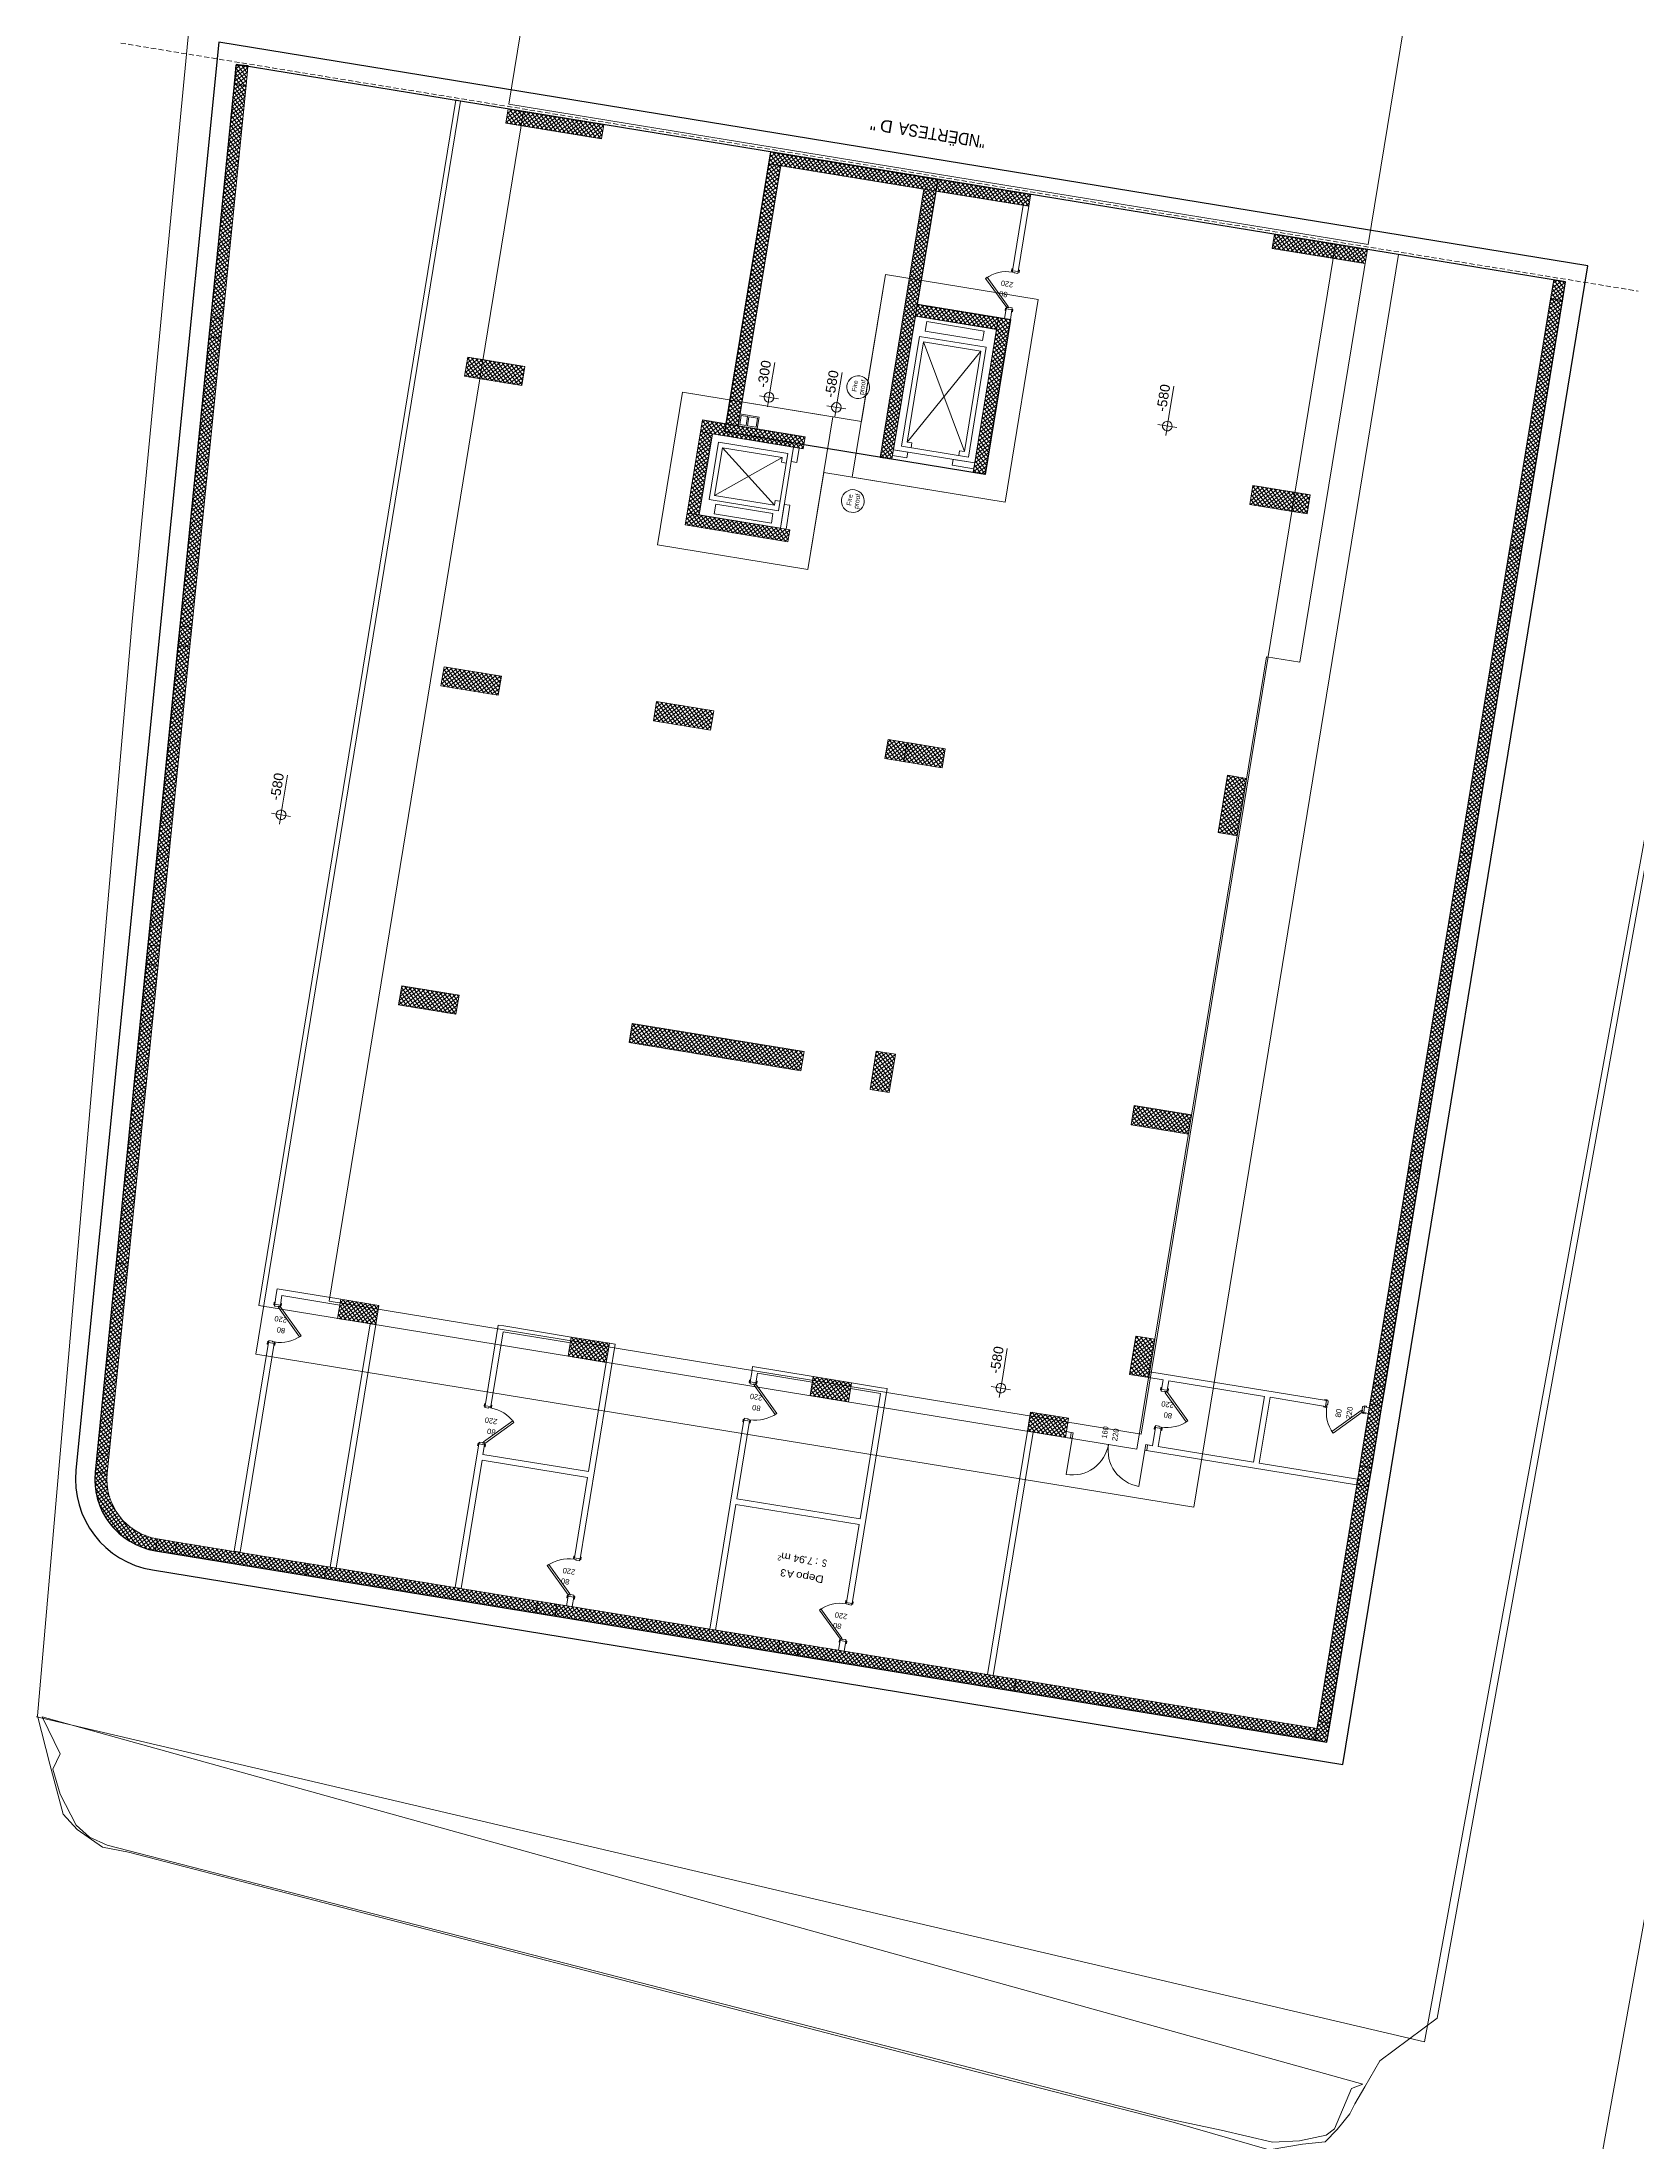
# Model space of a CAD drawing. Header units: metres. Extents: x 7511340 to 7511486, y 4692164 to 4692372.
# Drawn here: x 7511395.47 to 7511428.47, y 4692174.81 to 4692218.23 of the extents above; entities that cross this region are included whole.
import ezdxf

# ---------------------------------------------------------------- set-up
doc = ezdxf.new("R2010")
doc.units = ezdxf.units.M
for name, color, linetype, lineweight in [('Asfallt', 97, 'Continuous', 0), ('ParcRePo', 7, 'Continuous', 0), ('trapazani', 211, 'Continuous', 13), ('trotuar', 155, 'Continuous', 0), ('urbanizem', 1, 'Continuous', 0)]:
    doc.layers.add(name, color=color, linetype=linetype, lineweight=lineweight)
for name, color, linetype in [('bodrumi', 5, 'Continuous'), ('e0', 4, 'Continuous'), ('e1', 4, 'Continuous'), ('PDF_Drawing & Figure', 5, 'Continuous')]:
    doc.layers.add(name, color=color, linetype=linetype)
for name, color, linetype, true_color in [('PDF_2D Drafting - General', 7, 'Continuous', 0x999999), ('PDF_A - Dimensionimi', 7, 'Continuous', 0x999999), ('PDF_A - Fill Zone', 7, 'Continuous', 0xcccccc), ('PDF_A - Muret', 7, 'Continuous', 0xaaaaaa), ('PDF_A - Ndertesa 1 - Kanalet e ventilimit', 7, 'Continuous', 0x7f7f7f), ('PDF_A - Shtyllat', 7, 'Continuous', 0x999999), ('PDF_A - Shtyllat bodrum', 7, 'Continuous', 0x999999), ('PDF_Model Unit - Zone', 7, 'Continuous', 0x999999)]:
    doc.layers.add(name, color=color, linetype=linetype, true_color=true_color)
doc.styles.add('PDF Arial', font='arial.ttf')

msp = doc.modelspace()

# ---------------------------------------------------------------- linework, layer by layer
at = {"layer": 'Asfallt'}
msp.add_polyline3d([(7511434.832, 4692170.926, 619.562), (7511430.122, 4692165.66, 619.74), (7511412.953, 4692170.13, 619.827), (7511400.896, 4692173.11, 619.883), (7511400.527, 4692173.202, 619.907), (7511400.117, 4692173.198, 619.93), (7511399.753, 4692173.125, 619.942), (7511399.307, 4692172.882, 619.905), (7511399.008, 4692172.56, 619.847), (7511398.71, 4692172.205, 619.827), (7511398.55, 4692171.922, 619.787), (7511394.544, 4692173.933, 619.869), (7511394.348, 4692174.425, 619.923), (7511394.063, 4692174.735, 619.957), (7511393.539, 4692174.918, 619.947), (7511339.939, 4692188.605, 620.396), (7511343.633, 4692194.445, 620.296), (7511344.475, 4692194.275, 620.291), (7511344.896, 4692194.21, 620.288), (7511345.385, 4692194.374, 620.295), (7511345.726, 4692194.61, 620.295), (7511346.04, 4692195.072, 620.281), (7511346.226, 4692195.524, 620.269), (7511349.109, 4692195.041, 620.125), (7511353.261, 4692193.962, 620.162), (7511353.692, 4692193.159, 620.226), (7511353.811, 4692192.59, 620.2), (7511354.177, 4692191.924, 620.194), (7511354.91, 4692191.558, 620.163), (7511356.16, 4692191.221, 620.189), (7511385.569, 4692183.757, 619.956), (7511386.313, 4692183.565, 619.976), (7511386.851, 4692183.508, 619.964), (7511387.468, 4692183.744, 619.956), (7511387.967, 4692184.02, 619.945), (7511388.358, 4692184.229, 619.891), (7511388.737, 4692184.625, 619.811), (7511389.044, 4692184.834, 619.826), (7511389.037, 4692185.055, 619.836), (7511389.104, 4692185.26, 619.841), (7511392.435, 4692207.422, 619.797), (7511396.657, 4692248.731, 619.847), (7511399.581, 4692273.148, 619.923), (7511405.782, 4692324.589, 619.922), (7511408.303, 4692345.79, 619.959), (7511413.09, 4692345.486, 619.994), (7511410.515, 4692322.287, 620.023), (7511404.403, 4692273.175, 619.961), (7511401.488, 4692249.649, 619.892), (7511397.329, 4692206.248, 619.854), (7511395.371, 4692183.618, 619.839), (7511395.627, 4692182.623, 619.894), (7511395.907, 4692181.586, 619.902), (7511396.191, 4692181.272, 619.919), (7511396.715, 4692180.907, 619.923), (7511397.256, 4692180.8, 619.878), (7511414.766, 4692176.268, 619.774), (7511418.852, 4692175.217, 619.731), (7511420.837, 4692174.645, 619.657), (7511421.531, 4692174.761, 619.63), (7511421.996, 4692174.813, 619.607), (7511422.248, 4692175.07, 619.631), (7511422.506, 4692175.39, 619.618), (7511422.614, 4692175.596, 619.693), (7511422.821, 4692175.949, 619.549), (7511423.13, 4692176.487, 619.53), (7511424.316, 4692177.369, 619.53), (7511433.508, 4692228.296, 619.412), (7511440.37, 4692264.898, 619.373), (7511444.526, 4692263.985, 619.503), (7511437.205, 4692227.102, 619.547), (7511427.724, 4692174.571, 619.569), (7511427.753, 4692174.295, 619.559), (7511427.81, 4692173.727, 619.65), (7511428.072, 4692173.277, 619.63), (7511428.331, 4692172.868, 619.65), (7511428.578, 4692172.604, 619.645)], close=True, dxfattribs=at)
at = {"layer": 'bodrumi', "elevation": 611, "flags": 128}
msp.add_lwpolyline([(7511422.033, 4692183.074), (7511426.969, 4692213.275), (7511399.479, 4692217.768), (7511396.566, 4692188.662, 0.396098), (7511397.817, 4692187.032)], format="xyb", close=True, dxfattribs=at)
msp.add_lwpolyline([(7511414.965, 4692209.288), (7511409.587, 4692210.168), (7511410.533, 4692215.961), (7511413.988, 4692215.396), (7511413.565, 4692212.81), (7511415.49, 4692212.496), (7511414.966, 4692209.29)], dxfattribs=at)
at = {"layer": 'e0', "color": 6, "linetype": 'Continuous', "lineweight": 20, "elevation": 612.455, "flags": 128}
msp.add_lwpolyline([(7511422.212, 4692214.052), (7511418.191, 4692189.448), (7511401.403, 4692192.192), (7511405.424, 4692216.796)], dxfattribs=at)
at = {"layer": 'e0', "linetype": 'Continuous', "lineweight": 20, "elevation": 611.955, "flags": 128}
msp.add_lwpolyline([(7511412.409, 4692210.385), (7511412.906, 4692213.425), (7511416.064, 4692212.909), (7511415.378, 4692208.714), (7511411.63, 4692209.327), (7511411.303, 4692207.323), (7511408.194, 4692207.831), (7511408.71, 4692210.989)], close=True, dxfattribs=at)
at = {"layer": 'e1', "elevation": 613.255, "flags": 128}
msp.add_lwpolyline([(7511422.364, 4692182.615), (7511427.429, 4692213.605), (7511399.123, 4692218.231), (7511396.168, 4692188.702, 0.396098), (7511397.752, 4692186.637)], format="xyb", close=True, dxfattribs=at)
at = {"layer": 'e1', "linetype": 'Continuous', "lineweight": 20, "elevation": 613.255, "flags": 128}
msp.add_lwpolyline([(7511423.515, 4692213.839), (7511419.281, 4692187.933), (7511399.887, 4692191.102), (7511404.121, 4692217.009)], dxfattribs=at)
at = {"layer": 'ParcRePo', "elevation": 611, "flags": 128}
msp.add_lwpolyline([(7511359.038, 4692286.715), (7511359.071, 4692287.341), (7511359.3, 4692292.47), (7511359.646, 4692300.23), (7511361.309, 4692337.483), (7511362.31, 4692346.913), (7511365, 4692372.242), (7511367.25, 4692372.382), (7511398.76, 4692367.391), (7511410.53, 4692365.425), (7511411.58, 4692365.25), (7511415.47, 4692365.18), (7511424.057, 4692365.004), (7511443.74, 4692364.599), (7511448.83, 4692363.77), (7511456.97, 4692362.448), (7511465.095, 4692361.422), (7511466.85, 4692361.2), (7511461.72, 4692321.41), (7511461.386, 4692318.821), (7511449.402, 4692320.551), (7511448.198, 4692314.281), (7511443.028, 4692292.382), (7511442.748, 4692290.682), (7511438.791, 4692267.093), (7511438.721, 4692265.222), (7511438.476, 4692258.633), (7511437.466, 4692250.214), (7511433.445, 4692226.686), (7511431.285, 4692219.136), (7511431.165, 4692215.906), (7511428.644, 4692201.967), (7511424.053, 4692176.878), (7511392.374, 4692184.299), (7511391.774, 4692184.439), (7511391.754, 4692184.439), (7511391.594, 4692184.479), (7511374.173, 4692189.119), (7511355.624, 4692194.06), (7511353.224, 4692194.68), (7511356.019, 4692233.288), (7511356.846, 4692244.708), (7511357.263, 4692252.689)], close=True, dxfattribs=at)
at = {"layer": 'PDF_2D Drafting - General', "color": 8, "lineweight": 9, "true_color": 0x7f7f7f, "elevation": 611}
for points in [[(7511399.479, 4692217.768), (7511396.566, 4692188.662)], [(7511426.969, 4692213.275), (7511399.479, 4692217.768)], [(7511422.033, 4692183.074), (7511426.969, 4692213.275)], [(7511413.525, 4692212.564), (7511413.073, 4692209.8)], [(7511415.202, 4692212.29), (7511413.525, 4692212.564)], [(7511413.728, 4692212.251), (7511413.761, 4692212.449)], [(7511413.761, 4692212.449), (7511414.945, 4692212.255)], [(7511414.913, 4692212.058), (7511413.728, 4692212.251)], [(7511414.751, 4692209.526), (7511415.202, 4692212.29)], [(7511414.945, 4692212.255), (7511414.913, 4692212.058)], [(7511409.329, 4692210.128), (7511409.055, 4692208.451)], [(7511411.007, 4692209.854), (7511409.329, 4692210.128)], [(7511410.733, 4692208.176), (7511411.007, 4692209.854)], [(7511413.073, 4692209.8), (7511414.751, 4692209.526)], [(7511409.055, 4692208.451), (7511410.733, 4692208.176)], [(7511409.396, 4692208.674), (7511409.364, 4692208.476)], [(7511409.364, 4692208.476), (7511410.548, 4692208.283)], [(7511410.58, 4692208.48), (7511409.396, 4692208.674)], [(7511410.548, 4692208.283), (7511410.58, 4692208.48)], [(7511396.566, 4692188.662), (7511396.56, 4692188.457)], [(7511396.56, 4692188.457), (7511396.581, 4692188.252)], [(7511396.581, 4692188.252), (7511396.631, 4692188.053)], [(7511396.631, 4692188.053), (7511396.707, 4692187.862)], [(7511396.707, 4692187.862), (7511396.809, 4692187.683)], [(7511396.809, 4692187.683), (7511396.934, 4692187.52)], [(7511396.934, 4692187.52), (7511397.08, 4692187.376)], [(7511397.08, 4692187.376), (7511397.245, 4692187.253)], [(7511397.245, 4692187.253), (7511397.425, 4692187.153)], [(7511397.425, 4692187.153), (7511397.616, 4692187.079)], [(7511397.616, 4692187.079), (7511397.817, 4692187.032)], [(7511397.817, 4692187.032), (7511422.033, 4692183.074)]]:
    msp.add_lwpolyline(points, dxfattribs=at)
at = {"layer": 'PDF_2D Drafting - General', "color": 251, "lineweight": 5, "true_color": 0x6a6a6a, "elevation": 611}
for points in [[(7511413.609, 4692212.145), (7511413.238, 4692209.875)], [(7511413.609, 4692212.145), (7511413.238, 4692209.875)], [(7511413.692, 4692212.03), (7511413.353, 4692209.957)], [(7511413.692, 4692212.03), (7511413.353, 4692209.957)], [(7511414.991, 4692211.919), (7511413.609, 4692212.145)], [(7511414.991, 4692211.919), (7511413.609, 4692212.145)], [(7511414.876, 4692211.836), (7511413.692, 4692212.03)], [(7511413.692, 4692212.03), (7511414.538, 4692209.764)], [(7511414.876, 4692211.836), (7511413.692, 4692212.03)], [(7511413.692, 4692212.03), (7511414.538, 4692209.764)], [(7511414.62, 4692209.649), (7511414.991, 4692211.919)], [(7511414.62, 4692209.649), (7511414.991, 4692211.919)], [(7511414.876, 4692211.836), (7511413.353, 4692209.957)], [(7511414.876, 4692211.836), (7511413.353, 4692209.957)], [(7511414.538, 4692209.764), (7511414.876, 4692211.836)], [(7511414.538, 4692209.764), (7511414.876, 4692211.836)], [(7511413.238, 4692209.875), (7511414.62, 4692209.649)], [(7511413.238, 4692209.875), (7511414.62, 4692209.649)], [(7511413.353, 4692209.957), (7511413.452, 4692209.941)], [(7511413.353, 4692209.957), (7511413.452, 4692209.941)], [(7511413.452, 4692209.941), (7511413.436, 4692209.842)], [(7511413.452, 4692209.941), (7511413.436, 4692209.842)], [(7511414.423, 4692209.681), (7511414.439, 4692209.78)], [(7511414.423, 4692209.681), (7511414.439, 4692209.78)], [(7511414.439, 4692209.78), (7511414.538, 4692209.764)], [(7511414.439, 4692209.78), (7511414.538, 4692209.764)]]:
    msp.add_lwpolyline(points, dxfattribs=at)
at = {"layer": 'PDF_2D Drafting - General', "lineweight": 5, "elevation": 611}
for points in [[(7511409.454, 4692209.956), (7511409.261, 4692208.772)], [(7511409.375, 4692208.854), (7511409.537, 4692209.841)], [(7511410.885, 4692209.722), (7511409.454, 4692209.956)], [(7511410.609, 4692208.653), (7511409.537, 4692209.841)], [(7511409.537, 4692209.841), (7511410.77, 4692209.64)], [(7511410.692, 4692208.538), (7511410.885, 4692209.722)], [(7511410.77, 4692209.64), (7511409.375, 4692208.854)], [(7511410.77, 4692209.64), (7511410.754, 4692209.541)], [(7511410.754, 4692209.541), (7511410.853, 4692209.525)], [(7511410.609, 4692208.653), (7511409.375, 4692208.854)], [(7511409.261, 4692208.772), (7511410.692, 4692208.538)], [(7511410.625, 4692208.751), (7511410.609, 4692208.653)], [(7511410.625, 4692208.751), (7511410.724, 4692208.735)]]:
    msp.add_lwpolyline(points, dxfattribs=at)
at = {"layer": 'PDF_2D Drafting - General', "color": 11, "lineweight": 5, "true_color": 0xfd8379}
for centre, major_axis, ratio in [((7511412.343, 4692211.095, 611), (-0.233, 0.036), 0.999757), ((7511412.233, 4692208.739, 611), (0.038, 0.233), 0.999824)]:
    msp.add_ellipse(centre, major_axis=major_axis, ratio=ratio, dxfattribs=at)
at = {"layer": 'PDF_A - Dimensionimi', "lineweight": 5, "elevation": 611}
for points in [[(7511410.53, 4692211.079), (7511410.616, 4692211.606)], [(7511410.465, 4692210.684), (7511410.53, 4692211.079)], [(7511411.925, 4692210.873), (7511412.011, 4692211.399)], [(7511418.766, 4692210.488), (7511418.868, 4692211.112)], [(7511410.695, 4692210.85), (7511410.3, 4692210.914)], [(7511412.09, 4692210.643), (7511411.696, 4692210.708)], [(7511411.861, 4692210.478), (7511411.925, 4692210.873)], [(7511418.931, 4692210.258), (7511418.536, 4692210.323)], [(7511418.701, 4692210.093), (7511418.766, 4692210.488)], [(7511400.441, 4692202.45), (7511400.543, 4692203.073)], [(7511400.377, 4692202.055), (7511400.441, 4692202.45)], [(7511400.606, 4692202.22), (7511400.211, 4692202.285)], [(7511415.324, 4692190.595), (7511415.425, 4692191.218)], [(7511415.489, 4692190.365), (7511415.094, 4692190.429)], [(7511415.259, 4692190.2), (7511415.324, 4692190.595)]]:
    msp.add_lwpolyline(points, dxfattribs=at)
at = {"layer": 'PDF_A - Dimensionimi', "lineweight": 5}
for centre in [(7511410.498, 4692210.882, 611), (7511411.893, 4692210.675, 611)]:
    msp.add_circle(centre, 0.1, dxfattribs=at)
for centre, major_axis, ratio in [((7511418.733, 4692210.29, 611), (-0.0987, 0.0161), 0.999577), ((7511400.409, 4692202.252, 611), (-0.0987, 0.016), 0.999839), ((7511415.291, 4692190.397, 611), (0.0987, -0.0162), 0.999471)]:
    msp.add_ellipse(centre, major_axis=major_axis, ratio=ratio, dxfattribs=at)
at = {"layer": 'PDF_A - Muret', "color": 8, "lineweight": 18, "true_color": 0x7f7f7f, "elevation": 611}
for points in [[(7511399.479, 4692217.768), (7511399.477, 4692217.752)], [(7511399.728, 4692217.743), (7511399.479, 4692217.768)], [(7511399.726, 4692217.727), (7511399.728, 4692217.743)], [(7511399.437, 4692217.354), (7511398.955, 4692212.533)], [(7511399.204, 4692212.508), (7511399.686, 4692217.329)], [(7511415.753, 4692214.854), (7511415.532, 4692213.502)], [(7511415.651, 4692213.483), (7511415.872, 4692214.835)], [(7511415.532, 4692213.502), (7511415.538, 4692213.539)], [(7511415.532, 4692213.502), (7511415.538, 4692213.539)], [(7511415.532, 4692213.502), (7511415.538, 4692213.539)], [(7511415.537, 4692213.501), (7511415.532, 4692213.502)], [(7511415.537, 4692213.501), (7511415.532, 4692213.502)], [(7511415.537, 4692213.501), (7511415.532, 4692213.502)], [(7511415.651, 4692213.483), (7511415.537, 4692213.501)], [(7511415.651, 4692213.483), (7511415.537, 4692213.501)], [(7511415.651, 4692213.483), (7511415.537, 4692213.501)], [(7511415.651, 4692213.483), (7511415.657, 4692213.519)], [(7511415.651, 4692213.483), (7511415.657, 4692213.519)], [(7511415.651, 4692213.483), (7511415.657, 4692213.519)], [(7511426.658, 4692212.92), (7511425.884, 4692208.183)], [(7511426.131, 4692208.143), (7511426.905, 4692212.88)], [(7511415.403, 4692212.713), (7511415.371, 4692212.515)], [(7511415.403, 4692212.713), (7511415.397, 4692212.676)], [(7511415.403, 4692212.713), (7511415.397, 4692212.676)], [(7511415.403, 4692212.713), (7511415.397, 4692212.676)], [(7511415.408, 4692212.712), (7511415.403, 4692212.713)], [(7511415.408, 4692212.712), (7511415.403, 4692212.713)], [(7511415.408, 4692212.712), (7511415.403, 4692212.713)], [(7511415.522, 4692212.693), (7511415.408, 4692212.712)], [(7511415.522, 4692212.693), (7511415.408, 4692212.712)], [(7511415.522, 4692212.693), (7511415.408, 4692212.712)], [(7511415.49, 4692212.496), (7511415.522, 4692212.693)], [(7511415.522, 4692212.693), (7511415.516, 4692212.657)], [(7511415.522, 4692212.693), (7511415.516, 4692212.657)], [(7511415.522, 4692212.693), (7511415.516, 4692212.657)], [(7511398.915, 4692212.135), (7511398.316, 4692206.152)], [(7511398.565, 4692206.127), (7511399.164, 4692212.11)], [(7511411.007, 4692209.854), (7511410.959, 4692209.558)], [(7511411.125, 4692209.835), (7511411.007, 4692209.854)], [(7511411.077, 4692209.539), (7511411.125, 4692209.835)], [(7511413.37, 4692209.752), (7511413.073, 4692209.8)], [(7511413.351, 4692209.633), (7511413.37, 4692209.752)], [(7511410.959, 4692209.558), (7511411.077, 4692209.539)], [(7511413.054, 4692209.682), (7511413.351, 4692209.633)], [(7511414.308, 4692209.598), (7511414.289, 4692209.48)], [(7511414.289, 4692209.48), (7511414.732, 4692209.408)], [(7511414.752, 4692209.526), (7511414.308, 4692209.598)], [(7511410.813, 4692208.67), (7511410.733, 4692208.176)], [(7511410.932, 4692208.651), (7511410.813, 4692208.67)], [(7511410.851, 4692208.157), (7511410.932, 4692208.651)], [(7511425.819, 4692207.788), (7511424.852, 4692201.866)], [(7511425.098, 4692201.826), (7511426.066, 4692207.748)], [(7511398.276, 4692205.754), (7511397.657, 4692199.563)], [(7511397.906, 4692199.538), (7511398.525, 4692205.729)], [(7511424.787, 4692201.472), (7511423.779, 4692195.303)], [(7511424.026, 4692195.263), (7511425.034, 4692201.431)], [(7511396.855, 4692189.035), (7511397.866, 4692199.14)], [(7511397.617, 4692199.165), (7511396.999, 4692192.984)], [(7511423.714, 4692194.908), (7511422.988, 4692190.467)], [(7511423.235, 4692190.427), (7511423.961, 4692194.868)], [(7511396.959, 4692192.586), (7511396.606, 4692189.06)], [(7511400.33, 4692192.448), (7511400.31, 4692192.33)], [(7511401.643, 4692192.233), (7511400.33, 4692192.448)], [(7511400.31, 4692192.33), (7511400.278, 4692192.132)], [(7511400.278, 4692192.132), (7511400.284, 4692192.169)], [(7511400.278, 4692192.132), (7511400.284, 4692192.169)], [(7511400.278, 4692192.132), (7511400.284, 4692192.169)], [(7511400.283, 4692192.131), (7511400.278, 4692192.132)], [(7511400.283, 4692192.131), (7511400.278, 4692192.132)], [(7511400.283, 4692192.131), (7511400.278, 4692192.132)], [(7511400.396, 4692192.113), (7511400.283, 4692192.131)], [(7511400.396, 4692192.113), (7511400.283, 4692192.131)], [(7511400.396, 4692192.113), (7511400.283, 4692192.131)], [(7511400.396, 4692192.113), (7511400.429, 4692192.31)], [(7511400.396, 4692192.113), (7511400.402, 4692192.149)], [(7511400.396, 4692192.113), (7511400.402, 4692192.149)], [(7511400.396, 4692192.113), (7511400.402, 4692192.149)], [(7511400.429, 4692192.31), (7511401.624, 4692192.115)], [(7511402.25, 4692191.729), (7511401.427, 4692186.696)], [(7511401.546, 4692186.677), (7511402.368, 4692191.71)], [(7511404.9, 4692191.701), (7511404.627, 4692190.034)], [(7511404.746, 4692190.014), (7511404.999, 4692191.563)], [(7511404.9, 4692191.701), (7511405.018, 4692191.682)], [(7511404.999, 4692191.563), (7511406.391, 4692191.336)], [(7511406.41, 4692191.454), (7511405.018, 4692191.682)], [(7511400.149, 4692191.343), (7511399.443, 4692187.025)], [(7511399.562, 4692187.005), (7511400.267, 4692191.323)], [(7511400.149, 4692191.343), (7511400.143, 4692191.306)], [(7511400.149, 4692191.343), (7511400.143, 4692191.306)], [(7511400.149, 4692191.343), (7511400.143, 4692191.306)], [(7511400.154, 4692191.342), (7511400.149, 4692191.343)], [(7511400.154, 4692191.342), (7511400.149, 4692191.343)], [(7511400.154, 4692191.342), (7511400.149, 4692191.343)], [(7511400.267, 4692191.323), (7511400.154, 4692191.342)], [(7511400.267, 4692191.323), (7511400.154, 4692191.342)], [(7511400.267, 4692191.323), (7511400.154, 4692191.342)], [(7511400.267, 4692191.323), (7511400.261, 4692191.287)], [(7511400.267, 4692191.323), (7511400.261, 4692191.287)], [(7511400.267, 4692191.323), (7511400.261, 4692191.287)], [(7511406.592, 4692186.866), (7511407.318, 4692191.306)], [(7511407.318, 4692191.306), (7511407.2, 4692191.325)], [(7511407.135, 4692190.93), (7511406.766, 4692188.671)], [(7511410.141, 4692190.723), (7511410.109, 4692190.525)], [(7511410.16, 4692190.841), (7511410.141, 4692190.723)], [(7511411.414, 4692190.636), (7511410.16, 4692190.841)], [(7511410.227, 4692190.506), (7511410.259, 4692190.703)], [(7511410.259, 4692190.703), (7511411.394, 4692190.518)], [(7511418.37, 4692190.736), (7511418.35, 4692190.617)], [(7511418.35, 4692190.617), (7511418.648, 4692190.569)], [(7511422.023, 4692190.139), (7511418.37, 4692190.736)], [(7511410.109, 4692190.525), (7511410.115, 4692190.562)], [(7511410.109, 4692190.525), (7511410.115, 4692190.562)], [(7511410.109, 4692190.525), (7511410.115, 4692190.562)], [(7511410.114, 4692190.525), (7511410.109, 4692190.525)], [(7511410.114, 4692190.525), (7511410.109, 4692190.525)], [(7511410.114, 4692190.525), (7511410.109, 4692190.525)], [(7511410.227, 4692190.506), (7511410.114, 4692190.525)], [(7511410.227, 4692190.506), (7511410.114, 4692190.525)], [(7511410.227, 4692190.506), (7511410.114, 4692190.525)], [(7511410.227, 4692190.506), (7511410.233, 4692190.543)], [(7511410.227, 4692190.506), (7511410.233, 4692190.543)], [(7511410.227, 4692190.506), (7511410.233, 4692190.543)], [(7511412.184, 4692190.389), (7511412.806, 4692190.287)], [(7511412.825, 4692190.406), (7511412.203, 4692190.507)], [(7511412.218, 4692185.946), (7511412.943, 4692190.386)], [(7511412.806, 4692190.287), (7511412.382, 4692187.692)], [(7511412.943, 4692190.386), (7511412.825, 4692190.406)], [(7511418.648, 4692190.569), (7511418.616, 4692190.371)], [(7511418.616, 4692190.371), (7511418.622, 4692190.408)], [(7511418.616, 4692190.371), (7511418.622, 4692190.408)], [(7511418.616, 4692190.371), (7511418.622, 4692190.408)], [(7511418.616, 4692190.371), (7511418.729, 4692190.353)], [(7511418.616, 4692190.371), (7511418.729, 4692190.353)], [(7511418.616, 4692190.371), (7511418.729, 4692190.353)], [(7511418.729, 4692190.353), (7511418.734, 4692190.352)], [(7511418.729, 4692190.353), (7511418.734, 4692190.352)], [(7511418.729, 4692190.353), (7511418.734, 4692190.352)], [(7511418.734, 4692190.352), (7511418.766, 4692190.549)], [(7511418.734, 4692190.352), (7511418.74, 4692190.388)], [(7511418.734, 4692190.352), (7511418.74, 4692190.388)], [(7511418.734, 4692190.352), (7511418.74, 4692190.388)], [(7511418.766, 4692190.549), (7511420.74, 4692190.227)], [(7511420.74, 4692190.227), (7511420.518, 4692188.865)], [(7511420.636, 4692188.845), (7511420.859, 4692190.207)], [(7511420.859, 4692190.207), (7511422.003, 4692190.02)], [(7511404.627, 4692190.034), (7511404.633, 4692190.07)], [(7511404.627, 4692190.034), (7511404.633, 4692190.07)], [(7511404.627, 4692190.034), (7511404.633, 4692190.07)], [(7511404.632, 4692190.033), (7511404.627, 4692190.034)], [(7511404.632, 4692190.033), (7511404.627, 4692190.034)], [(7511404.632, 4692190.033), (7511404.627, 4692190.034)], [(7511404.746, 4692190.014), (7511404.632, 4692190.033)], [(7511404.746, 4692190.014), (7511404.632, 4692190.033)], [(7511404.746, 4692190.014), (7511404.632, 4692190.033)], [(7511404.746, 4692190.014), (7511404.752, 4692190.051)], [(7511404.746, 4692190.014), (7511404.752, 4692190.051)], [(7511404.746, 4692190.014), (7511404.752, 4692190.051)], [(7511422.003, 4692190.02), (7511421.967, 4692190.026)], [(7511422.003, 4692190.02), (7511421.967, 4692190.026)], [(7511422.003, 4692190.02), (7511421.967, 4692190.026)], [(7511422.023, 4692190.139), (7511421.986, 4692190.145)], [(7511422.023, 4692190.139), (7511421.986, 4692190.145)], [(7511422.023, 4692190.139), (7511421.986, 4692190.145)], [(7511422.004, 4692190.025), (7511422.003, 4692190.02)], [(7511422.004, 4692190.025), (7511422.003, 4692190.02)], [(7511422.004, 4692190.025), (7511422.003, 4692190.02)], [(7511422.023, 4692190.139), (7511422.004, 4692190.025)], [(7511422.023, 4692190.139), (7511422.004, 4692190.025)], [(7511422.023, 4692190.139), (7511422.004, 4692190.025)], [(7511422.924, 4692190.072), (7511422.714, 4692188.789)], [(7511422.794, 4692189.896), (7511422.793, 4692189.891)], [(7511422.794, 4692189.896), (7511422.793, 4692189.891)], [(7511422.794, 4692189.896), (7511422.793, 4692189.891)], [(7511422.793, 4692189.891), (7511422.829, 4692189.885)], [(7511422.793, 4692189.891), (7511422.891, 4692189.875)], [(7511422.793, 4692189.891), (7511422.829, 4692189.885)], [(7511422.793, 4692189.891), (7511422.829, 4692189.885)], [(7511422.812, 4692190.01), (7511422.794, 4692189.896)], [(7511422.812, 4692190.01), (7511422.794, 4692189.896)], [(7511422.812, 4692190.01), (7511422.794, 4692189.896)], [(7511422.812, 4692190.01), (7511422.849, 4692190.004)], [(7511422.91, 4692189.994), (7511422.812, 4692190.01)], [(7511422.812, 4692190.01), (7511422.849, 4692190.004)], [(7511422.812, 4692190.01), (7511422.849, 4692190.004)], [(7511422.891, 4692189.875), (7511422.91, 4692189.994)], [(7511422.961, 4692188.749), (7511423.171, 4692190.032)], [(7511409.98, 4692189.736), (7511409.273, 4692185.414)], [(7511409.835, 4692188.108), (7511410.098, 4692189.717)], [(7511409.98, 4692189.736), (7511409.974, 4692189.699)], [(7511409.98, 4692189.736), (7511409.974, 4692189.699)], [(7511409.98, 4692189.736), (7511409.974, 4692189.699)], [(7511409.985, 4692189.735), (7511409.98, 4692189.736)], [(7511409.985, 4692189.735), (7511409.98, 4692189.736)], [(7511409.985, 4692189.735), (7511409.98, 4692189.736)], [(7511410.098, 4692189.717), (7511409.985, 4692189.735)], [(7511410.098, 4692189.717), (7511409.985, 4692189.735)], [(7511410.098, 4692189.717), (7511409.985, 4692189.735)], [(7511410.098, 4692189.717), (7511410.092, 4692189.68)], [(7511410.098, 4692189.717), (7511410.092, 4692189.68)], [(7511410.098, 4692189.717), (7511410.092, 4692189.68)], [(7511415.84, 4692189.508), (7511415.017, 4692184.475)], [(7511415.136, 4692184.456), (7511415.958, 4692189.488)], [(7511416.629, 4692189.379), (7511416.728, 4692189.363)], [(7511416.747, 4692189.481), (7511416.649, 4692189.497)], [(7511416.728, 4692189.363), (7511416.692, 4692189.368)], [(7511416.728, 4692189.363), (7511416.692, 4692189.368)], [(7511416.728, 4692189.363), (7511416.692, 4692189.368)], [(7511416.747, 4692189.481), (7511416.711, 4692189.487)], [(7511416.747, 4692189.481), (7511416.711, 4692189.487)], [(7511416.747, 4692189.481), (7511416.711, 4692189.487)], [(7511416.729, 4692189.367), (7511416.728, 4692189.363)], [(7511416.729, 4692189.367), (7511416.728, 4692189.363)], [(7511416.729, 4692189.367), (7511416.728, 4692189.363)], [(7511416.747, 4692189.481), (7511416.729, 4692189.367)], [(7511416.747, 4692189.481), (7511416.729, 4692189.367)], [(7511416.747, 4692189.481), (7511416.729, 4692189.367)], [(7511418.487, 4692189.582), (7511418.425, 4692189.207)], [(7511418.487, 4692189.582), (7511418.481, 4692189.545)], [(7511418.487, 4692189.582), (7511418.481, 4692189.545)], [(7511418.487, 4692189.582), (7511418.481, 4692189.545)], [(7511418.487, 4692189.582), (7511418.6, 4692189.563)], [(7511418.487, 4692189.582), (7511418.6, 4692189.563)], [(7511418.487, 4692189.582), (7511418.6, 4692189.563)], [(7511418.544, 4692189.187), (7511418.605, 4692189.562)], [(7511418.605, 4692189.562), (7511418.599, 4692189.526)], [(7511418.605, 4692189.562), (7511418.599, 4692189.526)], [(7511418.605, 4692189.562), (7511418.599, 4692189.526)], [(7511418.6, 4692189.563), (7511418.605, 4692189.562)], [(7511418.6, 4692189.563), (7511418.605, 4692189.562)], [(7511418.6, 4692189.563), (7511418.605, 4692189.562)], [(7511404.498, 4692189.244), (7511404.013, 4692186.274)], [(7511404.131, 4692186.254), (7511404.565, 4692188.909)], [(7511404.498, 4692189.244), (7511404.492, 4692189.208)], [(7511404.498, 4692189.244), (7511404.492, 4692189.208)], [(7511404.498, 4692189.244), (7511404.492, 4692189.208)], [(7511404.503, 4692189.243), (7511404.498, 4692189.244)], [(7511404.503, 4692189.243), (7511404.498, 4692189.244)], [(7511404.503, 4692189.243), (7511404.498, 4692189.244)], [(7511404.617, 4692189.225), (7511404.503, 4692189.243)], [(7511404.617, 4692189.225), (7511404.503, 4692189.243)], [(7511404.617, 4692189.225), (7511404.503, 4692189.243)], [(7511404.565, 4692188.909), (7511406.746, 4692188.552)], [(7511404.585, 4692189.027), (7511404.617, 4692189.225)], [(7511406.766, 4692188.671), (7511404.585, 4692189.027)], [(7511404.617, 4692189.225), (7511404.611, 4692189.188)], [(7511404.617, 4692189.225), (7511404.611, 4692189.188)], [(7511404.617, 4692189.225), (7511404.611, 4692189.188)], [(7511418.308, 4692189.109), (7511418.307, 4692189.104)], [(7511418.308, 4692189.109), (7511418.307, 4692189.104)], [(7511418.308, 4692189.109), (7511418.307, 4692189.104)], [(7511418.307, 4692189.104), (7511418.344, 4692189.098)], [(7511418.307, 4692189.104), (7511422.649, 4692188.395)], [(7511418.307, 4692189.104), (7511418.344, 4692189.098)], [(7511418.307, 4692189.104), (7511418.344, 4692189.098)], [(7511418.326, 4692189.223), (7511418.308, 4692189.109)], [(7511418.326, 4692189.223), (7511418.308, 4692189.109)], [(7511418.326, 4692189.223), (7511418.308, 4692189.109)], [(7511418.326, 4692189.223), (7511418.363, 4692189.217)], [(7511418.425, 4692189.207), (7511418.326, 4692189.223)], [(7511418.326, 4692189.223), (7511418.363, 4692189.217)], [(7511418.326, 4692189.223), (7511418.363, 4692189.217)], [(7511420.518, 4692188.865), (7511418.544, 4692189.187)], [(7511406.746, 4692188.552), (7511406.474, 4692186.885)], [(7511422.668, 4692188.513), (7511420.636, 4692188.845)], [(7511422.649, 4692188.395), (7511422.668, 4692188.513)], [(7511412.382, 4692187.692), (7511409.835, 4692188.108)], [(7511422.65, 4692188.395), (7511421.851, 4692183.509)], [(7511422.098, 4692183.469), (7511422.896, 4692188.354)], [(7511409.392, 4692185.395), (7511409.816, 4692187.99)], [(7511409.816, 4692187.99), (7511412.362, 4692187.574)], [(7511412.362, 4692187.574), (7511412.099, 4692185.966)], [(7511400.953, 4692186.773), (7511398.252, 4692187.215)], [(7511398.211, 4692186.968), (7511400.913, 4692186.526)], [(7511399.562, 4692187.005), (7511399.443, 4692187.025)], [(7511405.72, 4692185.994), (7511401.348, 4692186.708)], [(7511401.427, 4692186.696), (7511401.546, 4692186.677)], [(7511406.474, 4692186.885), (7511406.48, 4692186.921)], [(7511406.474, 4692186.885), (7511406.48, 4692186.921)], [(7511406.474, 4692186.885), (7511406.48, 4692186.921)], [(7511406.474, 4692186.885), (7511406.587, 4692186.866)], [(7511406.474, 4692186.885), (7511406.587, 4692186.866)], [(7511406.474, 4692186.885), (7511406.587, 4692186.866)], [(7511406.587, 4692186.866), (7511406.592, 4692186.866)], [(7511406.587, 4692186.866), (7511406.592, 4692186.866)], [(7511406.587, 4692186.866), (7511406.592, 4692186.866)], [(7511406.592, 4692186.866), (7511406.598, 4692186.902)], [(7511406.592, 4692186.866), (7511406.598, 4692186.902)], [(7511406.592, 4692186.866), (7511406.598, 4692186.902)], [(7511401.308, 4692186.462), (7511405.68, 4692185.747)], [(7511404.013, 4692186.274), (7511404.131, 4692186.254)], [(7511410.724, 4692185.176), (7511406.115, 4692185.929)], [(7511406.345, 4692186.095), (7511406.312, 4692185.898)], [(7511406.312, 4692185.898), (7511406.431, 4692185.879)], [(7511406.345, 4692186.095), (7511406.339, 4692186.059)], [(7511406.345, 4692186.095), (7511406.339, 4692186.059)], [(7511406.345, 4692186.095), (7511406.339, 4692186.059)], [(7511406.345, 4692186.095), (7511406.458, 4692186.077)], [(7511406.345, 4692186.095), (7511406.458, 4692186.077)], [(7511406.345, 4692186.095), (7511406.458, 4692186.077)], [(7511406.431, 4692185.879), (7511406.463, 4692186.076)], [(7511406.463, 4692186.076), (7511406.457, 4692186.04)], [(7511406.463, 4692186.076), (7511406.457, 4692186.04)], [(7511406.463, 4692186.076), (7511406.457, 4692186.04)], [(7511406.458, 4692186.077), (7511406.463, 4692186.076)], [(7511406.458, 4692186.077), (7511406.463, 4692186.076)], [(7511406.458, 4692186.077), (7511406.463, 4692186.076)], [(7511412.099, 4692185.966), (7511412.105, 4692186.002)], [(7511412.099, 4692185.966), (7511412.105, 4692186.002)], [(7511412.099, 4692185.966), (7511412.105, 4692186.002)], [(7511412.099, 4692185.966), (7511412.213, 4692185.947)], [(7511412.099, 4692185.966), (7511412.213, 4692185.947)], [(7511412.099, 4692185.966), (7511412.213, 4692185.947)], [(7511412.213, 4692185.947), (7511412.218, 4692185.946)], [(7511412.213, 4692185.947), (7511412.218, 4692185.946)], [(7511412.213, 4692185.947), (7511412.218, 4692185.946)], [(7511412.218, 4692185.946), (7511412.224, 4692185.983)], [(7511412.218, 4692185.946), (7511412.224, 4692185.983)], [(7511412.218, 4692185.946), (7511412.224, 4692185.983)], [(7511406.075, 4692185.683), (7511410.684, 4692184.929)], [(7511409.273, 4692185.414), (7511409.392, 4692185.395)], [(7511415.215, 4692184.442), (7511411.119, 4692185.111)], [(7511411.97, 4692185.176), (7511411.938, 4692184.979)], [(7511412.056, 4692184.959), (7511411.938, 4692184.979)], [(7511411.97, 4692185.176), (7511411.964, 4692185.139)], [(7511411.97, 4692185.176), (7511411.964, 4692185.139)], [(7511411.97, 4692185.176), (7511411.964, 4692185.139)], [(7511411.97, 4692185.176), (7511412.084, 4692185.157)], [(7511411.97, 4692185.176), (7511412.084, 4692185.157)], [(7511411.97, 4692185.176), (7511412.084, 4692185.157)], [(7511412.056, 4692184.959), (7511412.089, 4692185.157)], [(7511412.089, 4692185.157), (7511412.083, 4692185.12)], [(7511412.089, 4692185.157), (7511412.083, 4692185.12)], [(7511412.089, 4692185.157), (7511412.083, 4692185.12)], [(7511412.084, 4692185.157), (7511412.089, 4692185.157)], [(7511412.084, 4692185.157), (7511412.089, 4692185.157)], [(7511412.084, 4692185.157), (7511412.089, 4692185.157)], [(7511411.078, 4692184.865), (7511415.174, 4692184.195)], [(7511415.017, 4692184.475), (7511415.136, 4692184.456)], [(7511415.569, 4692184.131), (7511421.787, 4692183.115)], [(7511421.827, 4692183.361), (7511415.609, 4692184.378)]]:
    msp.add_lwpolyline(points, dxfattribs=at)
at = {"layer": 'PDF_A - Muret', "lineweight": 9, "elevation": 611}
for points in [[(7511399.489, 4692217.767), (7511399.478, 4692217.759)], [(7511399.517, 4692217.748), (7511399.505, 4692217.765)], [(7511399.586, 4692217.757), (7511399.567, 4692217.743)], [(7511399.603, 4692217.74), (7511399.591, 4692217.756)], [(7511399.684, 4692217.747), (7511399.665, 4692217.733)], [(7511399.69, 4692217.731), (7511399.678, 4692217.748)], [(7511399.671, 4692217.177), (7511399.4, 4692216.983)], [(7511399.68, 4692217.264), (7511399.409, 4692217.069)], [(7511399.634, 4692216.806), (7511399.413, 4692217.113)], [(7511399.663, 4692217.332), (7511399.418, 4692217.155)], [(7511399.644, 4692216.904), (7511399.423, 4692217.211)], [(7511399.565, 4692217.341), (7511399.426, 4692217.241)], [(7511399.653, 4692217.002), (7511399.433, 4692217.309)], [(7511399.467, 4692217.351), (7511399.435, 4692217.328)], [(7511399.663, 4692217.1), (7511399.484, 4692217.35)], [(7511399.673, 4692217.197), (7511399.57, 4692217.341)], [(7511399.683, 4692217.295), (7511399.656, 4692217.332)], [(7511399.619, 4692216.66), (7511399.348, 4692216.465)], [(7511399.628, 4692216.746), (7511399.357, 4692216.551)], [(7511399.636, 4692216.832), (7511399.366, 4692216.638)], [(7511399.645, 4692216.919), (7511399.374, 4692216.724)], [(7511399.595, 4692216.415), (7511399.374, 4692216.722)], [(7511399.654, 4692217.005), (7511399.383, 4692216.81)], [(7511399.605, 4692216.513), (7511399.384, 4692216.82)], [(7511399.662, 4692217.091), (7511399.392, 4692216.896)], [(7511399.614, 4692216.611), (7511399.394, 4692216.918)], [(7511399.624, 4692216.709), (7511399.404, 4692217.015)], [(7511399.576, 4692216.228), (7511399.305, 4692216.034)], [(7511399.585, 4692216.315), (7511399.314, 4692216.12)], [(7511399.593, 4692216.401), (7511399.323, 4692216.206)], [(7511399.546, 4692215.927), (7511399.325, 4692216.233)], [(7511399.602, 4692216.487), (7511399.331, 4692216.293)], [(7511399.556, 4692216.024), (7511399.335, 4692216.331)], [(7511399.611, 4692216.574), (7511399.34, 4692216.379)], [(7511399.565, 4692216.122), (7511399.345, 4692216.429)], [(7511399.575, 4692216.22), (7511399.355, 4692216.527)], [(7511399.585, 4692216.318), (7511399.364, 4692216.624)], [(7511399.533, 4692215.797), (7511399.262, 4692215.602)], [(7511399.542, 4692215.883), (7511399.271, 4692215.689)], [(7511399.55, 4692215.97), (7511399.279, 4692215.775)], [(7511399.507, 4692215.536), (7511399.286, 4692215.842)], [(7511399.559, 4692216.056), (7511399.288, 4692215.861)], [(7511399.517, 4692215.633), (7511399.296, 4692215.94)], [(7511399.567, 4692216.142), (7511399.297, 4692215.948)], [(7511399.526, 4692215.731), (7511399.306, 4692216.038)], [(7511399.536, 4692215.829), (7511399.316, 4692216.136)], [(7511399.49, 4692215.366), (7511399.219, 4692215.171)], [(7511399.498, 4692215.452), (7511399.228, 4692215.257)], [(7511399.507, 4692215.538), (7511399.236, 4692215.344)], [(7511399.516, 4692215.625), (7511399.245, 4692215.43)], [(7511399.468, 4692215.145), (7511399.247, 4692215.451)], [(7511399.524, 4692215.711), (7511399.254, 4692215.516)], [(7511399.477, 4692215.242), (7511399.257, 4692215.549)], [(7511399.487, 4692215.34), (7511399.267, 4692215.647)], [(7511399.497, 4692215.438), (7511399.276, 4692215.745)], [(7511399.447, 4692214.934), (7511399.176, 4692214.74)], [(7511399.455, 4692215.021), (7511399.184, 4692214.826)], [(7511399.464, 4692215.107), (7511399.193, 4692214.912)], [(7511399.419, 4692214.656), (7511399.198, 4692214.963)], [(7511399.472, 4692215.193), (7511399.202, 4692214.999)], [(7511399.428, 4692214.754), (7511399.208, 4692215.061)], [(7511399.481, 4692215.279), (7511399.21, 4692215.085)], [(7511399.438, 4692214.852), (7511399.218, 4692215.158)], [(7511399.448, 4692214.949), (7511399.227, 4692215.256)], [(7511399.458, 4692215.047), (7511399.237, 4692215.354)], [(7511399.403, 4692214.503), (7511399.133, 4692214.308)], [(7511399.412, 4692214.589), (7511399.141, 4692214.395)], [(7511399.421, 4692214.676), (7511399.15, 4692214.481)], [(7511399.429, 4692214.762), (7511399.159, 4692214.567)], [(7511399.38, 4692214.265), (7511399.159, 4692214.572)], [(7511399.438, 4692214.848), (7511399.167, 4692214.653)], [(7511399.389, 4692214.363), (7511399.169, 4692214.67)], [(7511399.399, 4692214.461), (7511399.179, 4692214.767)], [(7511399.409, 4692214.558), (7511399.188, 4692214.865)], [(7511399.36, 4692214.072), (7511399.089, 4692213.877)], [(7511399.369, 4692214.158), (7511399.098, 4692213.963)], [(7511399.377, 4692214.244), (7511399.107, 4692214.05)], [(7511399.331, 4692213.776), (7511399.11, 4692214.083)], [(7511399.386, 4692214.33), (7511399.115, 4692214.136)], [(7511399.34, 4692213.874), (7511399.12, 4692214.181)], [(7511399.395, 4692214.417), (7511399.124, 4692214.222)], [(7511399.35, 4692213.972), (7511399.13, 4692214.279)], [(7511399.36, 4692214.07), (7511399.139, 4692214.376)], [(7511399.37, 4692214.167), (7511399.149, 4692214.474)], [(7511399.317, 4692213.64), (7511399.046, 4692213.446)], [(7511399.326, 4692213.727), (7511399.055, 4692213.532)], [(7511399.334, 4692213.813), (7511399.064, 4692213.618)], [(7511399.292, 4692213.385), (7511399.071, 4692213.692)], [(7511399.343, 4692213.899), (7511399.072, 4692213.704)], [(7511399.352, 4692213.985), (7511399.081, 4692213.791)], [(7511399.301, 4692213.483), (7511399.081, 4692213.79)], [(7511399.311, 4692213.581), (7511399.091, 4692213.888)], [(7511399.321, 4692213.679), (7511399.1, 4692213.985)], [(7511399.274, 4692213.209), (7511399.003, 4692213.014)], [(7511399.282, 4692213.295), (7511399.012, 4692213.101)], [(7511399.291, 4692213.382), (7511399.02, 4692213.187)], [(7511399.243, 4692212.897), (7511399.022, 4692213.204)], [(7511399.3, 4692213.468), (7511399.029, 4692213.273)], [(7511399.252, 4692212.994), (7511399.032, 4692213.301)], [(7511399.308, 4692213.554), (7511399.038, 4692213.359)], [(7511399.262, 4692213.092), (7511399.042, 4692213.399)], [(7511399.272, 4692213.19), (7511399.051, 4692213.497)], [(7511399.282, 4692213.288), (7511399.061, 4692213.594)], [(7511399.231, 4692212.778), (7511398.96, 4692212.583)], [(7511399.239, 4692212.864), (7511398.969, 4692212.669)], [(7511399.248, 4692212.95), (7511398.977, 4692212.756)], [(7511399.202, 4692212.508), (7511398.983, 4692212.813)], [(7511399.257, 4692213.036), (7511398.986, 4692212.842)], [(7511399.213, 4692212.604), (7511398.993, 4692212.91)], [(7511399.265, 4692213.123), (7511398.994, 4692212.928)], [(7511399.223, 4692212.701), (7511399.002, 4692213.008)], [(7511399.233, 4692212.799), (7511399.012, 4692213.106)], [(7511426.894, 4692212.813), (7511426.607, 4692212.607)], [(7511426.881, 4692212.884), (7511426.622, 4692212.698)], [(7511426.84, 4692212.484), (7511426.634, 4692212.771)], [(7511426.79, 4692212.899), (7511426.637, 4692212.788)], [(7511426.855, 4692212.575), (7511426.649, 4692212.862)], [(7511426.699, 4692212.913), (7511426.651, 4692212.879)], [(7511426.87, 4692212.666), (7511426.691, 4692212.915)], [(7511426.885, 4692212.756), (7511426.781, 4692212.9)], [(7511426.9, 4692212.847), (7511426.872, 4692212.885)], [(7511399.029, 4692212.525), (7511398.963, 4692212.617)], [(7511399.116, 4692212.517), (7511398.973, 4692212.715)], [(7511399.222, 4692212.691), (7511398.996, 4692212.529)], [(7511399.213, 4692212.605), (7511399.093, 4692212.519)], [(7511399.205, 4692212.519), (7511399.191, 4692212.509)], [(7511426.82, 4692212.36), (7511426.533, 4692212.153)], [(7511426.835, 4692212.45), (7511426.548, 4692212.244)], [(7511426.766, 4692212.031), (7511426.56, 4692212.318)], [(7511426.85, 4692212.541), (7511426.563, 4692212.335)], [(7511426.781, 4692212.121), (7511426.575, 4692212.408)], [(7511426.864, 4692212.632), (7511426.577, 4692212.426)], [(7511426.796, 4692212.212), (7511426.589, 4692212.499)], [(7511426.879, 4692212.723), (7511426.592, 4692212.516)], [(7511426.811, 4692212.303), (7511426.604, 4692212.59)], [(7511426.825, 4692212.393), (7511426.619, 4692212.68)], [(7511399.144, 4692211.915), (7511398.874, 4692211.72)], [(7511399.153, 4692212.001), (7511398.882, 4692211.807)], [(7511399.162, 4692212.087), (7511398.891, 4692211.893)], [(7511399.115, 4692211.626), (7511398.895, 4692211.933)], [(7511399.091, 4692212.117), (7511398.9, 4692211.979)], [(7511399.125, 4692211.724), (7511398.905, 4692212.031)], [(7511398.994, 4692212.127), (7511398.908, 4692212.065)], [(7511399.135, 4692211.822), (7511398.914, 4692212.128)], [(7511399.145, 4692211.919), (7511398.996, 4692212.127)], [(7511399.155, 4692212.017), (7511399.082, 4692212.118)], [(7511426.746, 4692211.906), (7511426.459, 4692211.7)], [(7511426.761, 4692211.997), (7511426.474, 4692211.79)], [(7511426.775, 4692212.088), (7511426.488, 4692211.881)], [(7511426.707, 4692211.668), (7511426.5, 4692211.955)], [(7511426.79, 4692212.178), (7511426.503, 4692211.972)], [(7511426.722, 4692211.758), (7511426.515, 4692212.045)], [(7511426.805, 4692212.269), (7511426.518, 4692212.063)], [(7511426.736, 4692211.849), (7511426.53, 4692212.136)], [(7511426.751, 4692211.94), (7511426.545, 4692212.227)], [(7511399.101, 4692211.484), (7511398.83, 4692211.289)], [(7511399.11, 4692211.57), (7511398.839, 4692211.375)], [(7511399.118, 4692211.656), (7511398.848, 4692211.461)], [(7511399.127, 4692211.742), (7511398.856, 4692211.548)], [(7511399.076, 4692211.235), (7511398.856, 4692211.542)], [(7511399.136, 4692211.829), (7511398.865, 4692211.634)], [(7511399.086, 4692211.333), (7511398.866, 4692211.64)], [(7511399.096, 4692211.431), (7511398.875, 4692211.737)], [(7511399.106, 4692211.528), (7511398.885, 4692211.835)], [(7511426.672, 4692211.453), (7511426.385, 4692211.246)], [(7511426.686, 4692211.543), (7511426.399, 4692211.337)], [(7511426.701, 4692211.634), (7511426.414, 4692211.428)], [(7511426.633, 4692211.214), (7511426.426, 4692211.501)], [(7511426.716, 4692211.725), (7511426.429, 4692211.518)], [(7511426.647, 4692211.305), (7511426.441, 4692211.592)], [(7511426.731, 4692211.815), (7511426.444, 4692211.609)], [(7511426.662, 4692211.395), (7511426.456, 4692211.682)], [(7511426.677, 4692211.486), (7511426.471, 4692211.773)], [(7511426.692, 4692211.577), (7511426.486, 4692211.864)], [(7511399.058, 4692211.052), (7511398.787, 4692210.858)], [(7511399.067, 4692211.139), (7511398.796, 4692210.944)], [(7511399.075, 4692211.225), (7511398.805, 4692211.03)], [(7511399.027, 4692210.746), (7511398.807, 4692211.053)], [(7511399.084, 4692211.311), (7511398.813, 4692211.116)], [(7511399.037, 4692210.844), (7511398.817, 4692211.151)], [(7511399.093, 4692211.397), (7511398.822, 4692211.203)], [(7511399.047, 4692210.942), (7511398.826, 4692211.249)], [(7511399.057, 4692211.04), (7511398.836, 4692211.346)], [(7511399.067, 4692211.137), (7511398.846, 4692211.444)], [(7511426.612, 4692211.09), (7511426.325, 4692210.883)], [(7511426.627, 4692211.18), (7511426.34, 4692210.974)], [(7511426.558, 4692210.76), (7511426.352, 4692211.047)], [(7511426.642, 4692211.271), (7511426.355, 4692211.065)], [(7511426.573, 4692210.851), (7511426.367, 4692211.138)], [(7511426.657, 4692211.362), (7511426.37, 4692211.155)], [(7511426.588, 4692210.942), (7511426.382, 4692211.229)], [(7511426.603, 4692211.033), (7511426.397, 4692211.32)], [(7511426.618, 4692211.123), (7511426.411, 4692211.41)], [(7511399.015, 4692210.621), (7511398.744, 4692210.426)], [(7511399.023, 4692210.707), (7511398.753, 4692210.512)], [(7511399.032, 4692210.793), (7511398.761, 4692210.599)], [(7511398.988, 4692210.355), (7511398.768, 4692210.662)], [(7511399.041, 4692210.88), (7511398.77, 4692210.685)], [(7511398.998, 4692210.453), (7511398.778, 4692210.76)], [(7511399.049, 4692210.966), (7511398.779, 4692210.771)], [(7511399.008, 4692210.551), (7511398.787, 4692210.858)], [(7511399.018, 4692210.649), (7511398.797, 4692210.955)], [(7511426.538, 4692210.636), (7511426.251, 4692210.43)], [(7511426.553, 4692210.727), (7511426.266, 4692210.52)], [(7511426.484, 4692210.307), (7511426.278, 4692210.594)], [(7511426.568, 4692210.817), (7511426.281, 4692210.611)], [(7511426.499, 4692210.398), (7511426.293, 4692210.685)], [(7511426.583, 4692210.908), (7511426.296, 4692210.702)], [(7511426.514, 4692210.488), (7511426.308, 4692210.775)], [(7511426.597, 4692210.999), (7511426.31, 4692210.793)], [(7511426.529, 4692210.579), (7511426.322, 4692210.866)], [(7511426.544, 4692210.67), (7511426.337, 4692210.957)], [(7511398.972, 4692210.19), (7511398.701, 4692209.995)], [(7511398.98, 4692210.276), (7511398.71, 4692210.081)], [(7511398.989, 4692210.362), (7511398.718, 4692210.167)], [(7511398.939, 4692209.867), (7511398.719, 4692210.174)], [(7511398.998, 4692210.448), (7511398.727, 4692210.254)], [(7511398.949, 4692209.965), (7511398.729, 4692210.271)], [(7511399.006, 4692210.535), (7511398.735, 4692210.34)], [(7511398.959, 4692210.062), (7511398.738, 4692210.369)], [(7511398.969, 4692210.16), (7511398.748, 4692210.467)], [(7511398.979, 4692210.258), (7511398.758, 4692210.564)], [(7511426.464, 4692210.182), (7511426.177, 4692209.976)], [(7511426.479, 4692210.273), (7511426.192, 4692210.067)], [(7511426.494, 4692210.364), (7511426.207, 4692210.157)], [(7511426.425, 4692209.944), (7511426.219, 4692210.231)], [(7511426.508, 4692210.455), (7511426.221, 4692210.248)], [(7511426.44, 4692210.035), (7511426.233, 4692210.322)], [(7511426.523, 4692210.545), (7511426.236, 4692210.339)], [(7511426.455, 4692210.125), (7511426.248, 4692210.412)], [(7511426.469, 4692210.216), (7511426.263, 4692210.503)], [(7511398.929, 4692209.758), (7511398.658, 4692209.564)], [(7511398.937, 4692209.845), (7511398.666, 4692209.65)], [(7511398.946, 4692209.931), (7511398.675, 4692209.736)], [(7511398.9, 4692209.476), (7511398.68, 4692209.783)], [(7511398.954, 4692210.017), (7511398.684, 4692209.822)], [(7511398.91, 4692209.574), (7511398.689, 4692209.88)], [(7511398.963, 4692210.103), (7511398.692, 4692209.909)], [(7511398.92, 4692209.671), (7511398.699, 4692209.978)], [(7511398.93, 4692209.769), (7511398.709, 4692210.076)], [(7511426.39, 4692209.729), (7511426.103, 4692209.522)], [(7511426.405, 4692209.819), (7511426.118, 4692209.613)], [(7511426.42, 4692209.91), (7511426.133, 4692209.704)], [(7511426.351, 4692209.49), (7511426.145, 4692209.777)], [(7511426.434, 4692210.001), (7511426.147, 4692209.795)], [(7511426.366, 4692209.581), (7511426.159, 4692209.868)], [(7511426.449, 4692210.092), (7511426.162, 4692209.885)], [(7511426.381, 4692209.672), (7511426.174, 4692209.959)], [(7511426.395, 4692209.762), (7511426.189, 4692210.049)], [(7511426.41, 4692209.853), (7511426.204, 4692210.14)], [(7511398.885, 4692209.327), (7511398.615, 4692209.132)], [(7511398.894, 4692209.413), (7511398.623, 4692209.219)], [(7511398.851, 4692208.987), (7511398.631, 4692209.294)], [(7511398.903, 4692209.499), (7511398.632, 4692209.305)], [(7511398.911, 4692209.586), (7511398.641, 4692209.391)], [(7511398.861, 4692209.085), (7511398.641, 4692209.392)], [(7511398.92, 4692209.672), (7511398.649, 4692209.477)], [(7511398.871, 4692209.183), (7511398.65, 4692209.489)], [(7511398.881, 4692209.28), (7511398.66, 4692209.587)], [(7511398.89, 4692209.378), (7511398.67, 4692209.685)], [(7511426.331, 4692209.366), (7511426.044, 4692209.16)], [(7511426.345, 4692209.457), (7511426.058, 4692209.25)], [(7511426.277, 4692209.037), (7511426.07, 4692209.324)], [(7511426.36, 4692209.547), (7511426.073, 4692209.341)], [(7511426.292, 4692209.127), (7511426.085, 4692209.414)], [(7511426.375, 4692209.638), (7511426.088, 4692209.432)], [(7511426.306, 4692209.218), (7511426.1, 4692209.505)], [(7511426.321, 4692209.309), (7511426.115, 4692209.596)], [(7511426.336, 4692209.4), (7511426.13, 4692209.687)], [(7511398.842, 4692208.895), (7511398.571, 4692208.701)], [(7511398.851, 4692208.982), (7511398.58, 4692208.787)], [(7511398.859, 4692209.068), (7511398.589, 4692208.873)], [(7511398.812, 4692208.596), (7511398.592, 4692208.903)], [(7511398.868, 4692209.154), (7511398.597, 4692208.96)], [(7511398.822, 4692208.694), (7511398.601, 4692209.001)], [(7511398.877, 4692209.241), (7511398.606, 4692209.046)], [(7511398.832, 4692208.792), (7511398.611, 4692209.098)], [(7511398.842, 4692208.889), (7511398.621, 4692209.196)], [(7511426.256, 4692208.912), (7511425.969, 4692208.706)], [(7511426.271, 4692209.003), (7511425.984, 4692208.797)], [(7511426.203, 4692208.583), (7511425.996, 4692208.87)], [(7511426.286, 4692209.094), (7511425.999, 4692208.887)], [(7511426.217, 4692208.674), (7511426.011, 4692208.961)], [(7511426.301, 4692209.184), (7511426.014, 4692208.978)], [(7511426.232, 4692208.765), (7511426.026, 4692209.052)], [(7511426.316, 4692209.275), (7511426.029, 4692209.069)], [(7511426.247, 4692208.855), (7511426.041, 4692209.142)], [(7511426.262, 4692208.946), (7511426.056, 4692209.233)], [(7511398.799, 4692208.464), (7511398.528, 4692208.269)], [(7511398.808, 4692208.55), (7511398.537, 4692208.356)], [(7511398.763, 4692208.107), (7511398.543, 4692208.414)], [(7511398.816, 4692208.637), (7511398.546, 4692208.442)], [(7511398.773, 4692208.205), (7511398.553, 4692208.512)], [(7511398.825, 4692208.723), (7511398.554, 4692208.528)], [(7511398.783, 4692208.303), (7511398.562, 4692208.61)], [(7511398.834, 4692208.809), (7511398.563, 4692208.615)], [(7511398.793, 4692208.401), (7511398.572, 4692208.707)], [(7511398.802, 4692208.498), (7511398.582, 4692208.805)], [(7511426.182, 4692208.459), (7511425.895, 4692208.252)], [(7511426.197, 4692208.549), (7511425.91, 4692208.343)], [(7511426.118, 4692208.145), (7511425.922, 4692208.416)], [(7511426.212, 4692208.64), (7511425.925, 4692208.434)], [(7511426.143, 4692208.22), (7511425.937, 4692208.507)], [(7511426.227, 4692208.731), (7511425.94, 4692208.524)], [(7511426.158, 4692208.311), (7511425.952, 4692208.598)], [(7511426.242, 4692208.822), (7511425.955, 4692208.615)], [(7511426.173, 4692208.402), (7511425.967, 4692208.689)], [(7511426.188, 4692208.492), (7511425.981, 4692208.779)], [(7511398.756, 4692208.033), (7511398.485, 4692207.838)], [(7511398.764, 4692208.119), (7511398.494, 4692207.924)], [(7511398.773, 4692208.205), (7511398.502, 4692208.011)], [(7511398.724, 4692207.716), (7511398.504, 4692208.023)], [(7511398.782, 4692208.292), (7511398.511, 4692208.097)], [(7511398.734, 4692207.814), (7511398.513, 4692208.121)], [(7511398.79, 4692208.378), (7511398.52, 4692208.183)], [(7511398.744, 4692207.912), (7511398.523, 4692208.219)], [(7511398.754, 4692208.01), (7511398.533, 4692208.316)], [(7511425.936, 4692208.174), (7511425.892, 4692208.235)], [(7511426.167, 4692208.368), (7511425.905, 4692208.179)], [(7511426.027, 4692208.159), (7511425.907, 4692208.326)], [(7511426.153, 4692208.277), (7511425.996, 4692208.165)], [(7511426.138, 4692208.186), (7511426.087, 4692208.15)], [(7511398.713, 4692207.601), (7511398.442, 4692207.407)], [(7511398.721, 4692207.688), (7511398.451, 4692207.493)], [(7511398.73, 4692207.774), (7511398.459, 4692207.579)], [(7511398.685, 4692207.325), (7511398.464, 4692207.632)], [(7511398.739, 4692207.86), (7511398.468, 4692207.666)], [(7511398.695, 4692207.423), (7511398.474, 4692207.73)], [(7511398.747, 4692207.947), (7511398.476, 4692207.752)], [(7511398.705, 4692207.521), (7511398.484, 4692207.828)], [(7511398.714, 4692207.619), (7511398.494, 4692207.925)], [(7511426.034, 4692207.551), (7511425.747, 4692207.345)], [(7511426.049, 4692207.642), (7511425.762, 4692207.436)], [(7511426.064, 4692207.733), (7511425.777, 4692207.527)], [(7511425.995, 4692207.313), (7511425.789, 4692207.6)], [(7511425.99, 4692207.76), (7511425.791, 4692207.617)], [(7511426.01, 4692207.404), (7511425.803, 4692207.691)], [(7511425.899, 4692207.775), (7511425.806, 4692207.708)], [(7511426.025, 4692207.494), (7511425.818, 4692207.781)], [(7511426.039, 4692207.585), (7511425.903, 4692207.774)], [(7511426.054, 4692207.676), (7511425.994, 4692207.759)], [(7511398.669, 4692207.17), (7511398.399, 4692206.975)], [(7511398.678, 4692207.256), (7511398.407, 4692207.062)], [(7511398.687, 4692207.343), (7511398.416, 4692207.148)], [(7511398.636, 4692206.837), (7511398.416, 4692207.143)], [(7511398.695, 4692207.429), (7511398.425, 4692207.234)], [(7511398.646, 4692206.935), (7511398.425, 4692207.241)], [(7511398.704, 4692207.515), (7511398.433, 4692207.321)], [(7511398.656, 4692207.032), (7511398.435, 4692207.339)], [(7511398.665, 4692207.13), (7511398.445, 4692207.437)], [(7511398.675, 4692207.228), (7511398.455, 4692207.534)], [(7511425.975, 4692207.189), (7511425.688, 4692206.982)], [(7511425.99, 4692207.279), (7511425.703, 4692207.073)], [(7511425.921, 4692206.859), (7511425.715, 4692207.146)], [(7511426.004, 4692207.37), (7511425.717, 4692207.164)], [(7511425.936, 4692206.95), (7511425.729, 4692207.237)], [(7511426.019, 4692207.461), (7511425.732, 4692207.254)], [(7511425.951, 4692207.041), (7511425.744, 4692207.328)], [(7511425.965, 4692207.131), (7511425.759, 4692207.419)], [(7511425.98, 4692207.222), (7511425.774, 4692207.509)], [(7511398.626, 4692206.739), (7511398.356, 4692206.544)], [(7511398.635, 4692206.825), (7511398.364, 4692206.63)], [(7511398.644, 4692206.911), (7511398.373, 4692206.717)], [(7511398.597, 4692206.446), (7511398.376, 4692206.753)], [(7511398.652, 4692206.998), (7511398.381, 4692206.803)], [(7511398.607, 4692206.544), (7511398.386, 4692206.85)], [(7511398.661, 4692207.084), (7511398.39, 4692206.889)], [(7511398.617, 4692206.641), (7511398.396, 4692206.948)], [(7511398.626, 4692206.739), (7511398.406, 4692207.046)], [(7511425.901, 4692206.735), (7511425.614, 4692206.529)], [(7511425.915, 4692206.826), (7511425.628, 4692206.619)], [(7511425.847, 4692206.406), (7511425.64, 4692206.693)], [(7511425.93, 4692206.916), (7511425.643, 4692206.71)], [(7511425.862, 4692206.496), (7511425.655, 4692206.783)], [(7511425.945, 4692207.007), (7511425.658, 4692206.801)], [(7511425.876, 4692206.587), (7511425.67, 4692206.874)], [(7511425.96, 4692207.098), (7511425.673, 4692206.891)], [(7511425.891, 4692206.678), (7511425.685, 4692206.965)], [(7511425.906, 4692206.769), (7511425.7, 4692207.056)], [(7511398.592, 4692206.394), (7511398.321, 4692206.199)], [(7511398.415, 4692206.142), (7511398.328, 4692206.264)], [(7511398.6, 4692206.48), (7511398.33, 4692206.285)], [(7511398.501, 4692206.133), (7511398.337, 4692206.362)], [(7511398.609, 4692206.566), (7511398.338, 4692206.372)], [(7511398.618, 4692206.653), (7511398.347, 4692206.458)], [(7511398.568, 4692206.153), (7511398.347, 4692206.459)], [(7511398.577, 4692206.25), (7511398.357, 4692206.557)], [(7511398.583, 4692206.307), (7511398.361, 4692206.147)], [(7511398.587, 4692206.348), (7511398.367, 4692206.655)], [(7511425.826, 4692206.281), (7511425.539, 4692206.075)], [(7511425.841, 4692206.372), (7511425.554, 4692206.166)], [(7511425.773, 4692205.952), (7511425.566, 4692206.239)], [(7511425.856, 4692206.463), (7511425.569, 4692206.256)], [(7511425.787, 4692206.043), (7511425.581, 4692206.33)], [(7511425.871, 4692206.553), (7511425.584, 4692206.347)], [(7511425.802, 4692206.134), (7511425.596, 4692206.421)], [(7511425.886, 4692206.644), (7511425.599, 4692206.438)], [(7511425.817, 4692206.224), (7511425.611, 4692206.511)], [(7511425.832, 4692206.315), (7511425.626, 4692206.602)], [(7511398.329, 4692206.151), (7511398.318, 4692206.166)], [(7511398.575, 4692206.221), (7511398.458, 4692206.138)], [(7511398.566, 4692206.135), (7511398.556, 4692206.128)], [(7511425.752, 4692205.828), (7511425.465, 4692205.621)], [(7511425.767, 4692205.918), (7511425.48, 4692205.712)], [(7511425.782, 4692206.009), (7511425.495, 4692205.803)], [(7511425.713, 4692205.589), (7511425.507, 4692205.876)], [(7511425.797, 4692206.1), (7511425.51, 4692205.893)], [(7511425.728, 4692205.68), (7511425.522, 4692205.967)], [(7511425.812, 4692206.191), (7511425.525, 4692205.984)], [(7511425.743, 4692205.771), (7511425.537, 4692206.058)], [(7511425.758, 4692205.861), (7511425.551, 4692206.148)], [(7511398.497, 4692205.445), (7511398.226, 4692205.25)], [(7511398.505, 4692205.531), (7511398.235, 4692205.336)], [(7511398.46, 4692205.077), (7511398.24, 4692205.384)], [(7511398.514, 4692205.617), (7511398.243, 4692205.423)], [(7511398.47, 4692205.175), (7511398.249, 4692205.482)], [(7511398.523, 4692205.704), (7511398.252, 4692205.509)], [(7511398.48, 4692205.273), (7511398.259, 4692205.58)], [(7511398.456, 4692205.736), (7511398.261, 4692205.595)], [(7511398.359, 4692205.746), (7511398.269, 4692205.681)], [(7511398.489, 4692205.371), (7511398.269, 4692205.677)], [(7511398.499, 4692205.468), (7511398.295, 4692205.752)], [(7511398.509, 4692205.566), (7511398.382, 4692205.743)], [(7511398.519, 4692205.664), (7511398.468, 4692205.735)], [(7511425.678, 4692205.374), (7511425.391, 4692205.168)], [(7511425.693, 4692205.465), (7511425.406, 4692205.258)], [(7511425.708, 4692205.556), (7511425.421, 4692205.349)], [(7511425.639, 4692205.136), (7511425.433, 4692205.423)], [(7511425.723, 4692205.646), (7511425.436, 4692205.44)], [(7511425.654, 4692205.226), (7511425.448, 4692205.513)], [(7511425.737, 4692205.737), (7511425.45, 4692205.531)], [(7511425.669, 4692205.317), (7511425.462, 4692205.604)], [(7511425.684, 4692205.408), (7511425.477, 4692205.695)], [(7511425.698, 4692205.498), (7511425.492, 4692205.785)], [(7511398.454, 4692205.013), (7511398.183, 4692204.819)], [(7511398.462, 4692205.1), (7511398.192, 4692204.905)], [(7511398.471, 4692205.186), (7511398.2, 4692204.991)], [(7511398.421, 4692204.686), (7511398.2, 4692204.993)], [(7511398.48, 4692205.272), (7511398.209, 4692205.077)], [(7511398.431, 4692204.784), (7511398.21, 4692205.091)], [(7511398.488, 4692205.358), (7511398.217, 4692205.164)], [(7511398.44, 4692204.882), (7511398.22, 4692205.189)], [(7511398.45, 4692204.98), (7511398.23, 4692205.286)], [(7511425.619, 4692205.011), (7511425.332, 4692204.805)], [(7511425.634, 4692205.102), (7511425.347, 4692204.896)], [(7511425.565, 4692204.682), (7511425.359, 4692204.969)], [(7511425.648, 4692205.193), (7511425.361, 4692204.986)], [(7511425.58, 4692204.773), (7511425.373, 4692205.06)], [(7511425.663, 4692205.283), (7511425.376, 4692205.077)], [(7511425.595, 4692204.863), (7511425.388, 4692205.15)], [(7511425.609, 4692204.954), (7511425.403, 4692205.241)], [(7511425.624, 4692205.045), (7511425.418, 4692205.332)], [(7511398.41, 4692204.582), (7511398.14, 4692204.387)], [(7511398.419, 4692204.668), (7511398.148, 4692204.474)], [(7511398.372, 4692204.198), (7511398.151, 4692204.505)], [(7511398.428, 4692204.755), (7511398.157, 4692204.56)], [(7511398.382, 4692204.296), (7511398.161, 4692204.602)], [(7511398.436, 4692204.841), (7511398.166, 4692204.646)], [(7511398.392, 4692204.393), (7511398.171, 4692204.7)], [(7511398.445, 4692204.927), (7511398.174, 4692204.732)], [(7511398.401, 4692204.491), (7511398.181, 4692204.798)], [(7511398.411, 4692204.589), (7511398.191, 4692204.895)], [(7511425.545, 4692204.558), (7511425.258, 4692204.351)], [(7511425.559, 4692204.648), (7511425.272, 4692204.442)], [(7511425.491, 4692204.228), (7511425.284, 4692204.515)], [(7511425.574, 4692204.739), (7511425.287, 4692204.533)], [(7511425.506, 4692204.319), (7511425.299, 4692204.606)], [(7511425.589, 4692204.83), (7511425.302, 4692204.623)], [(7511425.521, 4692204.41), (7511425.314, 4692204.697)], [(7511425.604, 4692204.92), (7511425.317, 4692204.714)], [(7511425.535, 4692204.5), (7511425.329, 4692204.788)], [(7511425.55, 4692204.591), (7511425.344, 4692204.878)], [(7511398.367, 4692204.151), (7511398.097, 4692203.956)], [(7511398.376, 4692204.237), (7511398.105, 4692204.042)], [(7511398.333, 4692203.807), (7511398.112, 4692204.114)], [(7511398.385, 4692204.323), (7511398.114, 4692204.129)], [(7511398.393, 4692204.41), (7511398.122, 4692204.215)], [(7511398.343, 4692203.905), (7511398.122, 4692204.211)], [(7511398.402, 4692204.496), (7511398.131, 4692204.301)], [(7511398.352, 4692204.002), (7511398.132, 4692204.309)], [(7511398.362, 4692204.1), (7511398.142, 4692204.407)], [(7511425.471, 4692204.104), (7511425.184, 4692203.898)], [(7511425.485, 4692204.195), (7511425.198, 4692203.988)], [(7511425.5, 4692204.285), (7511425.213, 4692204.079)], [(7511425.432, 4692203.865), (7511425.225, 4692204.152)], [(7511425.515, 4692204.376), (7511425.228, 4692204.17)], [(7511425.446, 4692203.956), (7511425.24, 4692204.243)], [(7511425.53, 4692204.467), (7511425.243, 4692204.26)], [(7511425.461, 4692204.047), (7511425.255, 4692204.334)], [(7511425.476, 4692204.138), (7511425.27, 4692204.425)], [(7511398.316, 4692203.633), (7511398.045, 4692203.438)], [(7511398.324, 4692203.719), (7511398.053, 4692203.525)], [(7511398.333, 4692203.806), (7511398.062, 4692203.611)], [(7511398.341, 4692203.892), (7511398.071, 4692203.697)], [(7511398.294, 4692203.416), (7511398.073, 4692203.723)], [(7511398.35, 4692203.978), (7511398.079, 4692203.783)], [(7511398.304, 4692203.514), (7511398.083, 4692203.82)], [(7511398.359, 4692204.064), (7511398.088, 4692203.87)], [(7511398.313, 4692203.611), (7511398.093, 4692203.918)], [(7511398.323, 4692203.709), (7511398.103, 4692204.016)], [(7511425.396, 4692203.65), (7511425.109, 4692203.444)], [(7511425.411, 4692203.741), (7511425.124, 4692203.535)], [(7511425.426, 4692203.832), (7511425.139, 4692203.625)], [(7511425.357, 4692203.412), (7511425.151, 4692203.699)], [(7511425.441, 4692203.922), (7511425.154, 4692203.716)], [(7511425.372, 4692203.503), (7511425.166, 4692203.79)], [(7511425.456, 4692204.013), (7511425.169, 4692203.807)], [(7511425.387, 4692203.593), (7511425.181, 4692203.88)], [(7511425.402, 4692203.684), (7511425.196, 4692203.971)], [(7511425.417, 4692203.775), (7511425.21, 4692204.062)], [(7511398.272, 4692203.202), (7511398.002, 4692203.007)], [(7511398.281, 4692203.288), (7511398.01, 4692203.093)], [(7511398.29, 4692203.374), (7511398.019, 4692203.18)], [(7511398.245, 4692202.927), (7511398.024, 4692203.234)], [(7511398.298, 4692203.461), (7511398.028, 4692203.266)], [(7511398.255, 4692203.025), (7511398.034, 4692203.332)], [(7511398.307, 4692203.547), (7511398.036, 4692203.352)], [(7511398.264, 4692203.123), (7511398.044, 4692203.429)], [(7511398.274, 4692203.22), (7511398.054, 4692203.527)], [(7511398.284, 4692203.318), (7511398.063, 4692203.625)], [(7511425.337, 4692203.287), (7511425.05, 4692203.081)], [(7511425.352, 4692203.378), (7511425.065, 4692203.172)], [(7511425.283, 4692202.958), (7511425.077, 4692203.245)], [(7511425.367, 4692203.469), (7511425.08, 4692203.262)], [(7511425.298, 4692203.049), (7511425.092, 4692203.336)], [(7511425.382, 4692203.56), (7511425.095, 4692203.353)], [(7511425.313, 4692203.14), (7511425.107, 4692203.427)], [(7511425.328, 4692203.23), (7511425.121, 4692203.517)], [(7511425.343, 4692203.321), (7511425.136, 4692203.608)], [(7511398.229, 4692202.77), (7511397.958, 4692202.576)], [(7511398.238, 4692202.857), (7511397.967, 4692202.662)], [(7511398.246, 4692202.943), (7511397.976, 4692202.748)], [(7511398.255, 4692203.029), (7511397.984, 4692202.835)], [(7511398.206, 4692202.536), (7511397.985, 4692202.843)], [(7511398.264, 4692203.115), (7511397.993, 4692202.921)], [(7511398.216, 4692202.634), (7511397.995, 4692202.941)], [(7511398.225, 4692202.732), (7511398.005, 4692203.038)], [(7511398.235, 4692202.829), (7511398.015, 4692203.136)], [(7511425.263, 4692202.834), (7511424.976, 4692202.627)], [(7511425.278, 4692202.925), (7511424.991, 4692202.718)], [(7511425.209, 4692202.505), (7511425.003, 4692202.792)], [(7511425.293, 4692203.015), (7511425.006, 4692202.809)], [(7511425.224, 4692202.595), (7511425.018, 4692202.882)], [(7511425.307, 4692203.106), (7511425.02, 4692202.9)], [(7511425.239, 4692202.686), (7511425.032, 4692202.973)], [(7511425.322, 4692203.197), (7511425.035, 4692202.99)], [(7511425.254, 4692202.777), (7511425.047, 4692203.064)], [(7511425.268, 4692202.867), (7511425.062, 4692203.155)], [(7511398.186, 4692202.339), (7511397.915, 4692202.144)], [(7511398.195, 4692202.425), (7511397.924, 4692202.231)], [(7511398.203, 4692202.512), (7511397.933, 4692202.317)], [(7511398.157, 4692202.048), (7511397.936, 4692202.354)], [(7511398.212, 4692202.598), (7511397.941, 4692202.403)], [(7511398.167, 4692202.145), (7511397.946, 4692202.452)], [(7511398.221, 4692202.684), (7511397.95, 4692202.489)], [(7511398.176, 4692202.243), (7511397.956, 4692202.55)], [(7511398.186, 4692202.341), (7511397.966, 4692202.647)], [(7511398.196, 4692202.438), (7511397.975, 4692202.745)], [(7511425.189, 4692202.38), (7511424.902, 4692202.174)], [(7511425.204, 4692202.471), (7511424.917, 4692202.265)], [(7511425.135, 4692202.051), (7511424.929, 4692202.338)], [(7511425.218, 4692202.562), (7511424.931, 4692202.355)], [(7511425.15, 4692202.142), (7511424.943, 4692202.429)], [(7511425.233, 4692202.652), (7511424.946, 4692202.446)], [(7511425.165, 4692202.232), (7511424.958, 4692202.519)], [(7511425.248, 4692202.743), (7511424.961, 4692202.537)], [(7511425.179, 4692202.323), (7511424.973, 4692202.61)], [(7511425.194, 4692202.414), (7511424.988, 4692202.701)], [(7511398.143, 4692201.908), (7511397.872, 4692201.713)], [(7511398.151, 4692201.994), (7511397.881, 4692201.799)], [(7511398.16, 4692202.08), (7511397.889, 4692201.886)], [(7511398.118, 4692201.657), (7511397.897, 4692201.963)], [(7511398.169, 4692202.166), (7511397.898, 4692201.972)], [(7511398.177, 4692202.253), (7511397.907, 4692202.058)], [(7511398.127, 4692201.754), (7511397.907, 4692202.061)], [(7511398.137, 4692201.852), (7511397.917, 4692202.159)], [(7511398.147, 4692201.95), (7511397.926, 4692202.257)], [(7511425.144, 4692202.108), (7511424.857, 4692201.902)], [(7511424.96, 4692201.849), (7511424.869, 4692201.975)], [(7511425.159, 4692202.199), (7511424.872, 4692201.992)], [(7511425.051, 4692201.834), (7511424.884, 4692202.066)], [(7511425.174, 4692202.289), (7511424.887, 4692202.083)], [(7511425.105, 4692201.869), (7511424.899, 4692202.157)], [(7511425.129, 4692202.017), (7511424.907, 4692201.857)], [(7511425.12, 4692201.96), (7511424.914, 4692202.247)], [(7511425.115, 4692201.927), (7511424.998, 4692201.842)], [(7511398.1, 4692201.476), (7511397.829, 4692201.282)], [(7511398.108, 4692201.563), (7511397.838, 4692201.368)], [(7511398.117, 4692201.649), (7511397.846, 4692201.454)], [(7511398.069, 4692201.168), (7511397.848, 4692201.475)], [(7511398.126, 4692201.735), (7511397.855, 4692201.54)], [(7511398.079, 4692201.266), (7511397.858, 4692201.572)], [(7511398.134, 4692201.821), (7511397.863, 4692201.627)], [(7511398.088, 4692201.363), (7511397.868, 4692201.67)], [(7511398.098, 4692201.461), (7511397.878, 4692201.768)], [(7511398.108, 4692201.559), (7511397.887, 4692201.866)], [(7511424.811, 4692201.468), (7511424.783, 4692201.448)], [(7511425.002, 4692201.234), (7511424.837, 4692201.463)], [(7511424.87, 4692201.863), (7511424.854, 4692201.884)], [(7511425.1, 4692201.836), (7511425.088, 4692201.828)], [(7511398.056, 4692201.045), (7511397.786, 4692200.85)], [(7511398.065, 4692201.131), (7511397.794, 4692200.937)], [(7511398.074, 4692201.218), (7511397.803, 4692201.023)], [(7511398.03, 4692200.777), (7511397.809, 4692201.084)], [(7511398.082, 4692201.304), (7511397.812, 4692201.109)], [(7511398.039, 4692200.875), (7511397.819, 4692201.181)], [(7511398.091, 4692201.39), (7511397.82, 4692201.195)], [(7511398.049, 4692200.972), (7511397.829, 4692201.279)], [(7511398.059, 4692201.07), (7511397.838, 4692201.377)], [(7511424.981, 4692201.11), (7511424.694, 4692200.904)], [(7511424.996, 4692201.201), (7511424.709, 4692200.994)], [(7511424.927, 4692200.781), (7511424.721, 4692201.068)], [(7511425.011, 4692201.292), (7511424.724, 4692201.085)], [(7511424.942, 4692200.872), (7511424.736, 4692201.159)], [(7511425.026, 4692201.382), (7511424.739, 4692201.176)], [(7511424.957, 4692200.962), (7511424.751, 4692201.249)], [(7511424.992, 4692201.438), (7511424.754, 4692201.267)], [(7511424.972, 4692201.053), (7511424.766, 4692201.34)], [(7511424.901, 4692201.453), (7511424.768, 4692201.357)], [(7511424.987, 4692201.144), (7511424.78, 4692201.431)], [(7511425.016, 4692201.325), (7511424.928, 4692201.449)], [(7511425.031, 4692201.416), (7511425.018, 4692201.434)], [(7511398.013, 4692200.614), (7511397.743, 4692200.419)], [(7511398.022, 4692200.7), (7511397.751, 4692200.505)], [(7511398.031, 4692200.786), (7511397.76, 4692200.592)], [(7511397.981, 4692200.288), (7511397.76, 4692200.595)], [(7511398.039, 4692200.872), (7511397.768, 4692200.678)], [(7511397.991, 4692200.386), (7511397.77, 4692200.693)], [(7511398.048, 4692200.959), (7511397.777, 4692200.764)], [(7511398, 4692200.484), (7511397.78, 4692200.79)], [(7511398.01, 4692200.581), (7511397.79, 4692200.888)], [(7511398.02, 4692200.679), (7511397.799, 4692200.986)], [(7511424.907, 4692200.656), (7511424.62, 4692200.45)], [(7511424.922, 4692200.747), (7511424.635, 4692200.541)], [(7511424.853, 4692200.327), (7511424.647, 4692200.614)], [(7511424.937, 4692200.838), (7511424.65, 4692200.632)], [(7511424.868, 4692200.418), (7511424.662, 4692200.705)], [(7511424.952, 4692200.929), (7511424.665, 4692200.722)], [(7511424.883, 4692200.509), (7511424.677, 4692200.796)], [(7511424.966, 4692201.019), (7511424.679, 4692200.813)], [(7511424.898, 4692200.599), (7511424.691, 4692200.886)], [(7511424.913, 4692200.69), (7511424.706, 4692200.977)], [(7511397.97, 4692200.182), (7511397.699, 4692199.988)], [(7511397.979, 4692200.269), (7511397.708, 4692200.074)], [(7511397.987, 4692200.355), (7511397.717, 4692200.16)], [(7511397.942, 4692199.897), (7511397.721, 4692200.204)], [(7511397.996, 4692200.441), (7511397.725, 4692200.246)], [(7511397.951, 4692199.995), (7511397.731, 4692200.302)], [(7511398.005, 4692200.527), (7511397.734, 4692200.333)], [(7511397.961, 4692200.093), (7511397.741, 4692200.399)], [(7511397.971, 4692200.19), (7511397.75, 4692200.497)], [(7511424.833, 4692200.203), (7511424.546, 4692199.996)], [(7511424.848, 4692200.294), (7511424.561, 4692200.087)], [(7511424.779, 4692199.874), (7511424.573, 4692200.161)], [(7511424.863, 4692200.384), (7511424.576, 4692200.178)], [(7511424.794, 4692199.964), (7511424.588, 4692200.251)], [(7511424.877, 4692200.475), (7511424.59, 4692200.269)], [(7511424.809, 4692200.055), (7511424.602, 4692200.342)], [(7511424.892, 4692200.566), (7511424.605, 4692200.359)], [(7511424.824, 4692200.146), (7511424.617, 4692200.433)], [(7511424.838, 4692200.236), (7511424.632, 4692200.524)], [(7511397.936, 4692199.837), (7511397.665, 4692199.643)], [(7511397.927, 4692199.751), (7511397.665, 4692199.562)], [(7511397.944, 4692199.924), (7511397.674, 4692199.729)], [(7511397.953, 4692200.01), (7511397.682, 4692199.815)], [(7511397.877, 4692199.541), (7511397.682, 4692199.813)], [(7511397.962, 4692200.096), (7511397.691, 4692199.901)], [(7511397.912, 4692199.604), (7511397.692, 4692199.911)], [(7511397.922, 4692199.702), (7511397.702, 4692200.008)], [(7511397.932, 4692199.799), (7511397.711, 4692200.106)], [(7511424.759, 4692199.749), (7511424.472, 4692199.543)], [(7511424.774, 4692199.84), (7511424.487, 4692199.634)], [(7511424.788, 4692199.931), (7511424.501, 4692199.724)], [(7511424.72, 4692199.511), (7511424.513, 4692199.798)], [(7511424.803, 4692200.021), (7511424.516, 4692199.815)], [(7511424.735, 4692199.601), (7511424.528, 4692199.889)], [(7511424.818, 4692200.112), (7511424.531, 4692199.906)], [(7511424.749, 4692199.692), (7511424.543, 4692199.979)], [(7511424.764, 4692199.783), (7511424.558, 4692200.07)], [(7511397.705, 4692199.558), (7511397.662, 4692199.617)], [(7511397.791, 4692199.55), (7511397.672, 4692199.715)], [(7511397.918, 4692199.665), (7511397.762, 4692199.553)], [(7511397.91, 4692199.578), (7511397.86, 4692199.543)], [(7511424.685, 4692199.296), (7511424.398, 4692199.089)], [(7511424.699, 4692199.386), (7511424.412, 4692199.18)], [(7511424.714, 4692199.477), (7511424.427, 4692199.271)], [(7511424.646, 4692199.057), (7511424.439, 4692199.344)], [(7511424.729, 4692199.568), (7511424.442, 4692199.361)], [(7511424.66, 4692199.148), (7511424.454, 4692199.435)], [(7511424.744, 4692199.659), (7511424.457, 4692199.452)], [(7511424.675, 4692199.238), (7511424.469, 4692199.526)], [(7511424.69, 4692199.329), (7511424.484, 4692199.616)], [(7511424.705, 4692199.42), (7511424.499, 4692199.707)], [(7511397.841, 4692198.888), (7511397.57, 4692198.694)], [(7511397.849, 4692198.975), (7511397.579, 4692198.78)], [(7511397.858, 4692199.061), (7511397.587, 4692198.866)], [(7511397.814, 4692198.627), (7511397.594, 4692198.933)], [(7511397.858, 4692199.141), (7511397.596, 4692198.952)], [(7511397.76, 4692199.151), (7511397.604, 4692199.039)], [(7511397.824, 4692198.724), (7511397.604, 4692199.031)], [(7511397.662, 4692199.16), (7511397.613, 4692199.125)], [(7511397.834, 4692198.822), (7511397.613, 4692199.129)], [(7511397.844, 4692198.92), (7511397.671, 4692199.16)], [(7511397.854, 4692199.018), (7511397.758, 4692199.151)], [(7511397.863, 4692199.115), (7511397.844, 4692199.142)], [(7511424.625, 4692198.933), (7511424.338, 4692198.726)], [(7511424.64, 4692199.023), (7511424.353, 4692198.817)], [(7511424.572, 4692198.603), (7511424.365, 4692198.891)], [(7511424.655, 4692199.114), (7511424.368, 4692198.908)], [(7511424.586, 4692198.694), (7511424.38, 4692198.981)], [(7511424.67, 4692199.205), (7511424.383, 4692198.998)], [(7511424.601, 4692198.785), (7511424.395, 4692199.072)], [(7511424.616, 4692198.876), (7511424.41, 4692199.163)], [(7511424.631, 4692198.966), (7511424.424, 4692199.253)], [(7511397.797, 4692198.457), (7511397.527, 4692198.262)], [(7511397.806, 4692198.543), (7511397.535, 4692198.348)], [(7511397.815, 4692198.629), (7511397.544, 4692198.435)], [(7511397.766, 4692198.138), (7511397.545, 4692198.445)], [(7511397.823, 4692198.716), (7511397.553, 4692198.521)], [(7511397.775, 4692198.236), (7511397.555, 4692198.542)], [(7511397.832, 4692198.802), (7511397.561, 4692198.607)], [(7511397.785, 4692198.333), (7511397.565, 4692198.64)], [(7511397.795, 4692198.431), (7511397.574, 4692198.738)], [(7511397.805, 4692198.529), (7511397.584, 4692198.836)], [(7511424.551, 4692198.479), (7511424.264, 4692198.273)], [(7511424.566, 4692198.57), (7511424.279, 4692198.363)], [(7511424.497, 4692198.15), (7511424.291, 4692198.437)], [(7511424.581, 4692198.661), (7511424.294, 4692198.454)], [(7511424.512, 4692198.241), (7511424.306, 4692198.528)], [(7511424.596, 4692198.751), (7511424.309, 4692198.545)], [(7511424.527, 4692198.331), (7511424.321, 4692198.618)], [(7511424.61, 4692198.842), (7511424.323, 4692198.636)], [(7511424.542, 4692198.422), (7511424.335, 4692198.709)], [(7511424.557, 4692198.513), (7511424.35, 4692198.8)], [(7511397.754, 4692198.026), (7511397.484, 4692197.831)], [(7511397.763, 4692198.112), (7511397.492, 4692197.917)], [(7511397.772, 4692198.198), (7511397.501, 4692198.003)], [(7511397.726, 4692197.747), (7511397.506, 4692198.054)], [(7511397.78, 4692198.284), (7511397.509, 4692198.09)], [(7511397.736, 4692197.845), (7511397.516, 4692198.151)], [(7511397.789, 4692198.371), (7511397.518, 4692198.176)], [(7511397.746, 4692197.942), (7511397.525, 4692198.249)], [(7511397.756, 4692198.04), (7511397.535, 4692198.347)], [(7511424.477, 4692198.026), (7511424.19, 4692197.819)], [(7511424.492, 4692198.116), (7511424.205, 4692197.91)], [(7511424.507, 4692198.207), (7511424.22, 4692198.001)], [(7511424.438, 4692197.787), (7511424.232, 4692198.074)], [(7511424.522, 4692198.298), (7511424.235, 4692198.091)], [(7511424.453, 4692197.878), (7511424.247, 4692198.165)], [(7511424.536, 4692198.388), (7511424.249, 4692198.182)], [(7511424.468, 4692197.968), (7511424.261, 4692198.255)], [(7511424.483, 4692198.059), (7511424.276, 4692198.346)], [(7511397.711, 4692197.594), (7511397.44, 4692197.4)], [(7511397.72, 4692197.681), (7511397.449, 4692197.486)], [(7511397.678, 4692197.258), (7511397.457, 4692197.565)], [(7511397.728, 4692197.767), (7511397.458, 4692197.572)], [(7511397.737, 4692197.853), (7511397.466, 4692197.658)], [(7511397.687, 4692197.356), (7511397.467, 4692197.663)], [(7511397.746, 4692197.939), (7511397.475, 4692197.745)], [(7511397.697, 4692197.454), (7511397.477, 4692197.76)], [(7511397.707, 4692197.551), (7511397.486, 4692197.858)], [(7511397.717, 4692197.649), (7511397.496, 4692197.956)], [(7511424.403, 4692197.572), (7511424.116, 4692197.365)], [(7511424.418, 4692197.663), (7511424.131, 4692197.456)], [(7511424.433, 4692197.753), (7511424.146, 4692197.547)], [(7511424.364, 4692197.333), (7511424.158, 4692197.62)], [(7511424.447, 4692197.844), (7511424.16, 4692197.638)], [(7511424.379, 4692197.424), (7511424.172, 4692197.711)], [(7511424.462, 4692197.935), (7511424.175, 4692197.728)], [(7511424.394, 4692197.515), (7511424.187, 4692197.802)], [(7511424.408, 4692197.605), (7511424.202, 4692197.893)], [(7511424.423, 4692197.696), (7511424.217, 4692197.983)], [(7511397.668, 4692197.163), (7511397.397, 4692196.968)], [(7511397.677, 4692197.249), (7511397.406, 4692197.055)], [(7511397.685, 4692197.335), (7511397.415, 4692197.141)], [(7511397.638, 4692196.867), (7511397.418, 4692197.174)], [(7511397.694, 4692197.422), (7511397.423, 4692197.227)], [(7511397.648, 4692196.965), (7511397.428, 4692197.272)], [(7511397.703, 4692197.508), (7511397.432, 4692197.313)], [(7511397.658, 4692197.063), (7511397.437, 4692197.369)], [(7511397.668, 4692197.16), (7511397.447, 4692197.467)], [(7511424.329, 4692197.118), (7511424.042, 4692196.912)], [(7511424.344, 4692197.209), (7511424.057, 4692197.003)], [(7511424.358, 4692197.3), (7511424.071, 4692197.093)], [(7511424.29, 4692196.88), (7511424.083, 4692197.167)], [(7511424.373, 4692197.39), (7511424.086, 4692197.184)], [(7511424.305, 4692196.97), (7511424.098, 4692197.258)], [(7511424.388, 4692197.481), (7511424.101, 4692197.275)], [(7511424.319, 4692197.061), (7511424.113, 4692197.348)], [(7511424.334, 4692197.152), (7511424.128, 4692197.439)], [(7511424.349, 4692197.243), (7511424.143, 4692197.53)], [(7511397.625, 4692196.732), (7511397.354, 4692196.537)], [(7511397.633, 4692196.818), (7511397.363, 4692196.623)], [(7511397.589, 4692196.378), (7511397.369, 4692196.685)], [(7511397.642, 4692196.904), (7511397.371, 4692196.709)], [(7511397.599, 4692196.476), (7511397.379, 4692196.783)], [(7511397.651, 4692196.99), (7511397.38, 4692196.796)], [(7511397.609, 4692196.574), (7511397.388, 4692196.881)], [(7511397.659, 4692197.077), (7511397.389, 4692196.882)], [(7511397.619, 4692196.672), (7511397.398, 4692196.978)], [(7511397.629, 4692196.769), (7511397.408, 4692197.076)], [(7511424.269, 4692196.755), (7511423.982, 4692196.549)], [(7511424.284, 4692196.846), (7511423.997, 4692196.64)], [(7511424.216, 4692196.426), (7511424.009, 4692196.713)], [(7511424.299, 4692196.937), (7511424.012, 4692196.73)], [(7511424.23, 4692196.517), (7511424.024, 4692196.804)], [(7511424.314, 4692197.028), (7511424.027, 4692196.821)], [(7511424.245, 4692196.608), (7511424.039, 4692196.895)], [(7511424.26, 4692196.698), (7511424.054, 4692196.985)], [(7511424.275, 4692196.789), (7511424.069, 4692197.076)], [(7511397.582, 4692196.3), (7511397.311, 4692196.106)], [(7511397.59, 4692196.386), (7511397.32, 4692196.192)], [(7511397.599, 4692196.473), (7511397.328, 4692196.278)], [(7511397.55, 4692195.987), (7511397.33, 4692196.294)], [(7511397.608, 4692196.559), (7511397.337, 4692196.364)], [(7511397.56, 4692196.085), (7511397.34, 4692196.392)], [(7511397.616, 4692196.645), (7511397.345, 4692196.451)], [(7511397.57, 4692196.183), (7511397.349, 4692196.49)], [(7511397.58, 4692196.281), (7511397.359, 4692196.587)], [(7511424.195, 4692196.302), (7511423.908, 4692196.095)], [(7511424.21, 4692196.393), (7511423.923, 4692196.186)], [(7511424.141, 4692195.972), (7511423.935, 4692196.26)], [(7511424.225, 4692196.483), (7511423.938, 4692196.277)], [(7511424.156, 4692196.063), (7511423.95, 4692196.35)], [(7511424.24, 4692196.574), (7511423.953, 4692196.367)], [(7511424.171, 4692196.154), (7511423.965, 4692196.441)], [(7511424.255, 4692196.665), (7511423.968, 4692196.458)], [(7511424.186, 4692196.245), (7511423.98, 4692196.532)], [(7511424.201, 4692196.335), (7511423.994, 4692196.622)], [(7511397.538, 4692195.869), (7511397.268, 4692195.674)], [(7511397.547, 4692195.955), (7511397.276, 4692195.76)], [(7511397.556, 4692196.041), (7511397.285, 4692195.847)], [(7511397.511, 4692195.597), (7511397.291, 4692195.903)], [(7511397.564, 4692196.128), (7511397.294, 4692195.933)], [(7511397.521, 4692195.694), (7511397.3, 4692196.001)], [(7511397.573, 4692196.214), (7511397.302, 4692196.019)], [(7511397.531, 4692195.792), (7511397.31, 4692196.099)], [(7511397.541, 4692195.89), (7511397.32, 4692196.196)], [(7511424.121, 4692195.848), (7511423.834, 4692195.642)], [(7511424.136, 4692195.939), (7511423.849, 4692195.732)], [(7511424.151, 4692196.03), (7511423.864, 4692195.823)], [(7511424.082, 4692195.61), (7511423.876, 4692195.897)], [(7511424.166, 4692196.12), (7511423.879, 4692195.914)], [(7511424.097, 4692195.7), (7511423.891, 4692195.987)], [(7511424.18, 4692196.211), (7511423.893, 4692196.005)], [(7511424.112, 4692195.791), (7511423.905, 4692196.078)], [(7511424.127, 4692195.882), (7511423.92, 4692196.169)], [(7511397.495, 4692195.437), (7511397.225, 4692195.243)], [(7511397.504, 4692195.524), (7511397.233, 4692195.329)], [(7511397.513, 4692195.61), (7511397.242, 4692195.415)], [(7511397.462, 4692195.108), (7511397.242, 4692195.415)], [(7511397.521, 4692195.696), (7511397.25, 4692195.502)], [(7511397.472, 4692195.206), (7511397.252, 4692195.512)], [(7511397.53, 4692195.783), (7511397.259, 4692195.588)], [(7511397.482, 4692195.303), (7511397.261, 4692195.61)], [(7511397.492, 4692195.401), (7511397.271, 4692195.708)], [(7511397.501, 4692195.499), (7511397.281, 4692195.806)], [(7511424.077, 4692195.576), (7511423.79, 4692195.37)], [(7511423.919, 4692195.28), (7511423.802, 4692195.443)], [(7511424.062, 4692195.485), (7511423.803, 4692195.299)], [(7511424.092, 4692195.667), (7511423.805, 4692195.46)], [(7511424.009, 4692195.266), (7511423.817, 4692195.534)], [(7511424.106, 4692195.757), (7511423.819, 4692195.551)], [(7511424.038, 4692195.337), (7511423.831, 4692195.624)], [(7511424.053, 4692195.428), (7511423.846, 4692195.715)], [(7511424.067, 4692195.519), (7511423.861, 4692195.806)], [(7511424.047, 4692195.395), (7511423.894, 4692195.284)], [(7511397.452, 4692195.006), (7511397.181, 4692194.811)], [(7511397.461, 4692195.092), (7511397.19, 4692194.898)], [(7511397.469, 4692195.179), (7511397.199, 4692194.984)], [(7511397.423, 4692194.717), (7511397.203, 4692195.024)], [(7511397.478, 4692195.265), (7511397.207, 4692195.07)], [(7511397.433, 4692194.815), (7511397.212, 4692195.121)], [(7511397.487, 4692195.351), (7511397.216, 4692195.157)], [(7511397.443, 4692194.912), (7511397.222, 4692195.219)], [(7511397.453, 4692195.01), (7511397.232, 4692195.317)], [(7511423.828, 4692195.295), (7511423.787, 4692195.352)], [(7511424.032, 4692195.304), (7511423.985, 4692195.27)], [(7511397.409, 4692194.575), (7511397.138, 4692194.38)], [(7511397.418, 4692194.661), (7511397.147, 4692194.466)], [(7511397.374, 4692194.228), (7511397.154, 4692194.535)], [(7511397.426, 4692194.747), (7511397.155, 4692194.553)], [(7511397.384, 4692194.326), (7511397.163, 4692194.633)], [(7511397.435, 4692194.834), (7511397.164, 4692194.639)], [(7511397.443, 4692194.92), (7511397.173, 4692194.725)], [(7511397.394, 4692194.424), (7511397.173, 4692194.73)], [(7511397.404, 4692194.521), (7511397.183, 4692194.828)], [(7511397.413, 4692194.619), (7511397.193, 4692194.926)], [(7511423.914, 4692194.578), (7511423.627, 4692194.372)], [(7511423.928, 4692194.669), (7511423.641, 4692194.462)], [(7511423.86, 4692194.249), (7511423.653, 4692194.536)], [(7511423.943, 4692194.76), (7511423.656, 4692194.553)], [(7511423.875, 4692194.339), (7511423.668, 4692194.627)], [(7511423.958, 4692194.85), (7511423.671, 4692194.644)], [(7511423.889, 4692194.43), (7511423.683, 4692194.717)], [(7511423.888, 4692194.88), (7511423.686, 4692194.734)], [(7511423.904, 4692194.521), (7511423.698, 4692194.808)], [(7511423.798, 4692194.895), (7511423.701, 4692194.825)], [(7511423.919, 4692194.612), (7511423.713, 4692194.899)], [(7511423.934, 4692194.702), (7511423.795, 4692194.895)], [(7511423.949, 4692194.793), (7511423.886, 4692194.88)], [(7511397.366, 4692194.143), (7511397.095, 4692193.949)], [(7511397.374, 4692194.23), (7511397.104, 4692194.035)], [(7511397.383, 4692194.316), (7511397.112, 4692194.121)], [(7511397.335, 4692193.837), (7511397.115, 4692194.144)], [(7511397.392, 4692194.402), (7511397.121, 4692194.208)], [(7511397.345, 4692193.935), (7511397.124, 4692194.242)], [(7511397.4, 4692194.489), (7511397.13, 4692194.294)], [(7511397.355, 4692194.033), (7511397.134, 4692194.339)], [(7511397.364, 4692194.13), (7511397.144, 4692194.437)], [(7511423.839, 4692194.124), (7511423.552, 4692193.918)], [(7511423.854, 4692194.215), (7511423.567, 4692194.009)], [(7511423.786, 4692193.795), (7511423.579, 4692194.082)], [(7511423.869, 4692194.306), (7511423.582, 4692194.099)], [(7511423.8, 4692193.886), (7511423.594, 4692194.173)], [(7511423.884, 4692194.397), (7511423.597, 4692194.19)], [(7511423.815, 4692193.977), (7511423.609, 4692194.264)], [(7511423.899, 4692194.487), (7511423.612, 4692194.281)], [(7511423.83, 4692194.067), (7511423.624, 4692194.354)], [(7511423.845, 4692194.158), (7511423.639, 4692194.445)], [(7511397.323, 4692193.712), (7511397.052, 4692193.517)], [(7511397.331, 4692193.798), (7511397.061, 4692193.604)], [(7511397.286, 4692193.349), (7511397.066, 4692193.655)], [(7511397.34, 4692193.885), (7511397.069, 4692193.69)], [(7511397.296, 4692193.446), (7511397.075, 4692193.753)], [(7511397.349, 4692193.971), (7511397.078, 4692193.776)], [(7511397.306, 4692193.544), (7511397.085, 4692193.851)], [(7511397.357, 4692194.057), (7511397.086, 4692193.863)], [(7511397.316, 4692193.642), (7511397.095, 4692193.948)], [(7511397.325, 4692193.739), (7511397.105, 4692194.046)], [(7511423.765, 4692193.671), (7511423.478, 4692193.464)], [(7511423.78, 4692193.762), (7511423.493, 4692193.555)], [(7511423.795, 4692193.852), (7511423.508, 4692193.646)], [(7511423.726, 4692193.432), (7511423.52, 4692193.719)], [(7511423.81, 4692193.943), (7511423.523, 4692193.736)], [(7511423.741, 4692193.523), (7511423.535, 4692193.81)], [(7511423.825, 4692194.034), (7511423.538, 4692193.827)], [(7511423.756, 4692193.614), (7511423.55, 4692193.901)], [(7511423.771, 4692193.704), (7511423.564, 4692193.991)], [(7511397.279, 4692193.281), (7511397.009, 4692193.086)], [(7511397.288, 4692193.367), (7511397.017, 4692193.172)], [(7511397.297, 4692193.453), (7511397.026, 4692193.259)], [(7511397.246, 4692192.96), (7511397.027, 4692193.264)], [(7511397.305, 4692193.54), (7511397.035, 4692193.345)], [(7511397.257, 4692193.055), (7511397.036, 4692193.362)], [(7511397.314, 4692193.626), (7511397.043, 4692193.431)], [(7511397.267, 4692193.153), (7511397.046, 4692193.46)], [(7511397.276, 4692193.251), (7511397.056, 4692193.558)], [(7511423.691, 4692193.217), (7511423.404, 4692193.011)], [(7511423.706, 4692193.308), (7511423.419, 4692193.101)], [(7511423.721, 4692193.399), (7511423.434, 4692193.192)], [(7511423.652, 4692192.979), (7511423.446, 4692193.266)], [(7511423.736, 4692193.489), (7511423.449, 4692193.283)], [(7511423.667, 4692193.069), (7511423.461, 4692193.356)], [(7511423.75, 4692193.58), (7511423.463, 4692193.374)], [(7511423.682, 4692193.16), (7511423.475, 4692193.447)], [(7511423.697, 4692193.251), (7511423.49, 4692193.538)], [(7511423.711, 4692193.341), (7511423.505, 4692193.629)], [(7511397.271, 4692193.194), (7511397, 4692193)], [(7511397.073, 4692192.977), (7511397.007, 4692193.069)], [(7511397.159, 4692192.968), (7511397.017, 4692193.167)], [(7511397.262, 4692193.108), (7511397.079, 4692192.976)], [(7511397.254, 4692193.022), (7511397.176, 4692192.966)], [(7511397.236, 4692192.849), (7511397.236, 4692192.849)], [(7511397.237, 4692192.86), (7511397.237, 4692192.86)], [(7511397.245, 4692192.936), (7511397.244, 4692192.935)], [(7511397.247, 4692192.958), (7511397.247, 4692192.958)], [(7511423.632, 4692192.854), (7511423.345, 4692192.648)], [(7511423.647, 4692192.945), (7511423.36, 4692192.739)], [(7511423.578, 4692192.525), (7511423.372, 4692192.812)], [(7511423.662, 4692193.036), (7511423.374, 4692192.829)], [(7511423.593, 4692192.616), (7511423.387, 4692192.903)], [(7511423.676, 4692193.126), (7511423.389, 4692192.92)], [(7511423.608, 4692192.706), (7511423.401, 4692192.993)], [(7511423.623, 4692192.797), (7511423.416, 4692193.084)], [(7511423.637, 4692192.888), (7511423.431, 4692193.175)], [(7511397.193, 4692192.418), (7511396.922, 4692192.223)], [(7511397.202, 4692192.504), (7511396.931, 4692192.31)], [(7511397.159, 4692192.078), (7511396.939, 4692192.385)], [(7511397.174, 4692192.565), (7511396.94, 4692192.396)], [(7511397.077, 4692192.574), (7511396.948, 4692192.482)], [(7511397.169, 4692192.176), (7511396.948, 4692192.482)], [(7511396.979, 4692192.584), (7511396.957, 4692192.568)], [(7511397.179, 4692192.273), (7511396.958, 4692192.58)], [(7511397.188, 4692192.371), (7511397.04, 4692192.578)], [(7511397.198, 4692192.469), (7511397.126, 4692192.57)], [(7511397.208, 4692192.567), (7511397.208, 4692192.567)], [(7511397.21, 4692192.591), (7511397.21, 4692192.59)], [(7511397.218, 4692192.664), (7511397.217, 4692192.665)], [(7511397.219, 4692192.677), (7511397.219, 4692192.677)], [(7511397.228, 4692192.762), (7511397.227, 4692192.763)], [(7511397.228, 4692192.763), (7511397.227, 4692192.763)], [(7511423.558, 4692192.401), (7511423.271, 4692192.194)], [(7511423.573, 4692192.491), (7511423.286, 4692192.285)], [(7511423.504, 4692192.071), (7511423.298, 4692192.358)], [(7511423.587, 4692192.582), (7511423.3, 4692192.376)], [(7511423.519, 4692192.162), (7511423.312, 4692192.449)], [(7511423.602, 4692192.673), (7511423.315, 4692192.466)], [(7511423.534, 4692192.253), (7511423.327, 4692192.54)], [(7511423.617, 4692192.764), (7511423.33, 4692192.557)], [(7511423.548, 4692192.344), (7511423.342, 4692192.631)], [(7511423.563, 4692192.434), (7511423.357, 4692192.721)], [(7511397.15, 4692191.987), (7511396.879, 4692191.792)], [(7511397.159, 4692192.073), (7511396.888, 4692191.878)], [(7511397.167, 4692192.159), (7511396.896, 4692191.965)], [(7511397.12, 4692191.687), (7511396.899, 4692191.994)], [(7511397.176, 4692192.246), (7511396.905, 4692192.051)], [(7511397.13, 4692191.785), (7511396.909, 4692192.091)], [(7511397.184, 4692192.332), (7511396.914, 4692192.137)], [(7511397.14, 4692191.882), (7511396.919, 4692192.189)], [(7511397.149, 4692191.98), (7511396.929, 4692192.287)], [(7511423.484, 4692191.947), (7511423.197, 4692191.741)], [(7511423.498, 4692192.038), (7511423.211, 4692191.831)], [(7511423.513, 4692192.129), (7511423.226, 4692191.922)], [(7511423.445, 4692191.708), (7511423.238, 4692191.996)], [(7511423.528, 4692192.219), (7511423.241, 4692192.013)], [(7511423.459, 4692191.799), (7511423.253, 4692192.086)], [(7511423.543, 4692192.31), (7511423.256, 4692192.103)], [(7511423.474, 4692191.89), (7511423.268, 4692192.177)], [(7511423.489, 4692191.981), (7511423.283, 4692192.268)], [(7511397.107, 4692191.555), (7511396.836, 4692191.361)], [(7511397.115, 4692191.642), (7511396.845, 4692191.447)], [(7511397.071, 4692191.198), (7511396.85, 4692191.505)], [(7511397.124, 4692191.728), (7511396.853, 4692191.533)], [(7511397.081, 4692191.296), (7511396.86, 4692191.603)], [(7511397.133, 4692191.814), (7511396.862, 4692191.619)], [(7511397.091, 4692191.394), (7511396.87, 4692191.7)], [(7511397.141, 4692191.9), (7511396.871, 4692191.706)], [(7511397.1, 4692191.491), (7511396.88, 4692191.798)], [(7511397.11, 4692191.589), (7511396.89, 4692191.896)], [(7511423.409, 4692191.493), (7511423.122, 4692191.287)], [(7511423.424, 4692191.584), (7511423.137, 4692191.378)], [(7511423.439, 4692191.675), (7511423.152, 4692191.468)], [(7511423.37, 4692191.255), (7511423.164, 4692191.542)], [(7511423.454, 4692191.766), (7511423.167, 4692191.559)], [(7511423.385, 4692191.346), (7511423.179, 4692191.633)], [(7511423.469, 4692191.856), (7511423.182, 4692191.65)], [(7511423.4, 4692191.436), (7511423.194, 4692191.723)], [(7511423.415, 4692191.527), (7511423.209, 4692191.814)], [(7511423.43, 4692191.618), (7511423.223, 4692191.905)], [(7511397.064, 4692191.124), (7511396.793, 4692190.929)], [(7511397.072, 4692191.21), (7511396.801, 4692191.016)], [(7511397.081, 4692191.297), (7511396.81, 4692191.102)], [(7511397.032, 4692190.807), (7511396.811, 4692191.114)], [(7511397.09, 4692191.383), (7511396.819, 4692191.188)], [(7511397.042, 4692190.905), (7511396.821, 4692191.212)], [(7511397.098, 4692191.469), (7511396.827, 4692191.274)], [(7511397.051, 4692191.003), (7511396.831, 4692191.309)], [(7511397.061, 4692191.1), (7511396.841, 4692191.407)], [(7511423.335, 4692191.04), (7511423.048, 4692190.833)], [(7511423.35, 4692191.131), (7511423.063, 4692190.924)], [(7511423.365, 4692191.221), (7511423.078, 4692191.015)], [(7511423.296, 4692190.801), (7511423.09, 4692191.088)], [(7511423.38, 4692191.312), (7511423.093, 4692191.106)], [(7511423.311, 4692190.892), (7511423.105, 4692191.179)], [(7511423.395, 4692191.403), (7511423.108, 4692191.196)], [(7511423.326, 4692190.983), (7511423.12, 4692191.27)], [(7511423.341, 4692191.073), (7511423.134, 4692191.36)], [(7511423.356, 4692191.164), (7511423.149, 4692191.451)], [(7511397.012, 4692190.606), (7511396.741, 4692190.412)], [(7511397.02, 4692190.693), (7511396.75, 4692190.498)], [(7511397.029, 4692190.779), (7511396.758, 4692190.584)], [(7511396.983, 4692190.319), (7511396.762, 4692190.625)], [(7511397.038, 4692190.865), (7511396.767, 4692190.671)], [(7511396.993, 4692190.416), (7511396.772, 4692190.723)], [(7511397.046, 4692190.952), (7511396.776, 4692190.757)], [(7511397.003, 4692190.514), (7511396.782, 4692190.821)], [(7511397.055, 4692191.038), (7511396.784, 4692190.843)], [(7511397.012, 4692190.612), (7511396.792, 4692190.919)], [(7511397.022, 4692190.71), (7511396.802, 4692191.016)], [(7511423.276, 4692190.677), (7511422.989, 4692190.47)], [(7511423.291, 4692190.768), (7511423.004, 4692190.561)], [(7511423.156, 4692190.44), (7511423.016, 4692190.635)], [(7511423.306, 4692190.858), (7511423.019, 4692190.652)], [(7511423.237, 4692190.438), (7511423.031, 4692190.725)], [(7511423.32, 4692190.949), (7511423.033, 4692190.743)], [(7511423.252, 4692190.529), (7511423.045, 4692190.816)], [(7511423.267, 4692190.62), (7511423.06, 4692190.907)], [(7511423.281, 4692190.711), (7511423.075, 4692190.998)], [(7511396.969, 4692190.175), (7511396.698, 4692189.98)], [(7511396.977, 4692190.261), (7511396.707, 4692190.067)], [(7511396.986, 4692190.348), (7511396.715, 4692190.153)], [(7511396.944, 4692189.928), (7511396.723, 4692190.234)], [(7511396.995, 4692190.434), (7511396.724, 4692190.239)], [(7511397.003, 4692190.52), (7511396.732, 4692190.326)], [(7511396.954, 4692190.025), (7511396.733, 4692190.332)], [(7511396.963, 4692190.123), (7511396.743, 4692190.43)], [(7511396.973, 4692190.221), (7511396.753, 4692190.528)], [(7511423.065, 4692190.455), (7511423.001, 4692190.544)], [(7511423.261, 4692190.586), (7511423.076, 4692190.453)], [(7511423.246, 4692190.495), (7511423.167, 4692190.438)], [(7511396.925, 4692189.744), (7511396.655, 4692189.549)], [(7511396.934, 4692189.83), (7511396.663, 4692189.635)], [(7511396.943, 4692189.916), (7511396.672, 4692189.722)], [(7511396.895, 4692189.439), (7511396.674, 4692189.746)], [(7511396.951, 4692190.002), (7511396.681, 4692189.808)], [(7511396.905, 4692189.537), (7511396.684, 4692189.843)], [(7511396.96, 4692190.089), (7511396.689, 4692189.894)], [(7511396.915, 4692189.634), (7511396.694, 4692189.941)], [(7511396.924, 4692189.732), (7511396.704, 4692190.039)], [(7511396.934, 4692189.83), (7511396.714, 4692190.137)], [(7511423.128, 4692189.77), (7511422.841, 4692189.563)], [(7511423.143, 4692189.86), (7511422.856, 4692189.654)], [(7511423.157, 4692189.951), (7511422.87, 4692189.745)], [(7511423.089, 4692189.531), (7511422.882, 4692189.818)], [(7511423.161, 4692190.034), (7511422.885, 4692189.835)], [(7511423.104, 4692189.622), (7511422.897, 4692189.909)], [(7511423.07, 4692190.049), (7511422.9, 4692189.926)], [(7511423.118, 4692189.713), (7511422.912, 4692190)], [(7511422.98, 4692190.063), (7511422.915, 4692190.017)], [(7511423.133, 4692189.803), (7511422.942, 4692190.07)], [(7511423.148, 4692189.894), (7511423.032, 4692190.055)], [(7511423.163, 4692189.985), (7511423.123, 4692190.04)], [(7511396.882, 4692189.312), (7511396.612, 4692189.118)], [(7511396.891, 4692189.399), (7511396.62, 4692189.204)], [(7511396.9, 4692189.485), (7511396.629, 4692189.29)], [(7511396.856, 4692189.048), (7511396.635, 4692189.355)], [(7511396.908, 4692189.571), (7511396.637, 4692189.376)], [(7511396.866, 4692189.146), (7511396.645, 4692189.452)], [(7511396.917, 4692189.657), (7511396.646, 4692189.463)], [(7511396.875, 4692189.243), (7511396.655, 4692189.55)], [(7511396.885, 4692189.341), (7511396.665, 4692189.648)], [(7511423.054, 4692189.316), (7511422.767, 4692189.11)], [(7511423.068, 4692189.407), (7511422.781, 4692189.2)], [(7511423.083, 4692189.498), (7511422.796, 4692189.291)], [(7511423.015, 4692189.078), (7511422.808, 4692189.365)], [(7511423.098, 4692189.588), (7511422.811, 4692189.382)], [(7511423.029, 4692189.168), (7511422.823, 4692189.455)], [(7511423.113, 4692189.679), (7511422.826, 4692189.473)], [(7511423.044, 4692189.259), (7511422.838, 4692189.546)], [(7511423.059, 4692189.35), (7511422.853, 4692189.637)], [(7511423.074, 4692189.44), (7511422.868, 4692189.727)], [(7511396.607, 4692189.06), (7511396.606, 4692189.061)], [(7511396.693, 4692189.051), (7511396.616, 4692189.159)], [(7511396.78, 4692189.043), (7511396.625, 4692189.257)], [(7511396.874, 4692189.226), (7511396.638, 4692189.057)], [(7511396.865, 4692189.14), (7511396.736, 4692189.047)], [(7511396.856, 4692189.054), (7511396.834, 4692189.037)], [(7511423.009, 4692189.044), (7511422.722, 4692188.837)], [(7511422.836, 4692188.77), (7511422.734, 4692188.911)], [(7511423.024, 4692189.135), (7511422.737, 4692188.928)], [(7511422.926, 4692188.755), (7511422.749, 4692189.002)], [(7511423.039, 4692189.225), (7511422.752, 4692189.019)], [(7511422.994, 4692188.953), (7511422.757, 4692188.783)], [(7511422.97, 4692188.805), (7511422.764, 4692189.092)], [(7511422.985, 4692188.896), (7511422.779, 4692189.183)], [(7511423, 4692188.987), (7511422.793, 4692189.274)], [(7511397.062, 4692187.759), (7511396.56, 4692188.458)], [(7511396.814, 4692188.623), (7511396.561, 4692188.441)], [(7511396.734, 4692188.645), (7511396.562, 4692188.521)], [(7511396.869, 4692188.139), (7511396.563, 4692188.565)], [(7511396.636, 4692188.655), (7511396.564, 4692188.603)], [(7511396.812, 4692188.542), (7511396.569, 4692188.367)], [(7511396.828, 4692188.307), (7511396.573, 4692188.661)], [(7511396.81, 4692188.46), (7511396.577, 4692188.292)], [(7511396.811, 4692188.442), (7511396.66, 4692188.653)], [(7511396.813, 4692188.551), (7511396.746, 4692188.644)], [(7511422.745, 4692188.784), (7511422.719, 4692188.82)], [(7511422.979, 4692188.862), (7511422.848, 4692188.768)], [(7511422.965, 4692188.772), (7511422.938, 4692188.753)], [(7511397.413, 4692187.16), (7511396.573, 4692188.327)], [(7511396.818, 4692188.386), (7511396.589, 4692188.221)], [(7511397.28, 4692187.233), (7511396.599, 4692188.18)], [(7511396.828, 4692188.312), (7511396.606, 4692188.153)], [(7511396.84, 4692188.241), (7511396.623, 4692188.085)], [(7511396.859, 4692188.175), (7511396.644, 4692188.02)], [(7511396.878, 4692188.108), (7511396.669, 4692187.958)], [(7511396.902, 4692188.045), (7511396.694, 4692187.896)], [(7511422.846, 4692188.046), (7511422.559, 4692187.84)], [(7511422.861, 4692188.137), (7511422.574, 4692187.93)], [(7511422.792, 4692187.717), (7511422.586, 4692188.004)], [(7511422.876, 4692188.227), (7511422.589, 4692188.021)], [(7511422.807, 4692187.807), (7511422.601, 4692188.094)], [(7511422.89, 4692188.318), (7511422.603, 4692188.112)], [(7511422.822, 4692187.898), (7511422.615, 4692188.185)], [(7511422.842, 4692188.363), (7511422.618, 4692188.202)], [(7511422.837, 4692187.989), (7511422.63, 4692188.276)], [(7511422.751, 4692188.378), (7511422.633, 4692188.293)], [(7511422.851, 4692188.08), (7511422.645, 4692188.367)], [(7511422.66, 4692188.393), (7511422.648, 4692188.384)], [(7511422.866, 4692188.17), (7511422.712, 4692188.384)], [(7511422.881, 4692188.261), (7511422.803, 4692188.37)], [(7511422.896, 4692188.352), (7511422.894, 4692188.355)], [(7511397.118, 4692187.348), (7511396.656, 4692187.99)], [(7511396.929, 4692187.985), (7511396.722, 4692187.836)], [(7511396.957, 4692187.925), (7511396.754, 4692187.779)], [(7511396.99, 4692187.869), (7511396.786, 4692187.722)], [(7511397.026, 4692187.814), (7511396.821, 4692187.667)], [(7511397.061, 4692187.76), (7511396.861, 4692187.616)], [(7511397.104, 4692187.71), (7511396.9, 4692187.564)], [(7511397.147, 4692187.662), (7511396.941, 4692187.513)], [(7511397.191, 4692187.613), (7511396.988, 4692187.467)], [(7511397.243, 4692187.57), (7511397.035, 4692187.42)], [(7511397.526, 4692187.114), (7511397.069, 4692187.749)], [(7511422.772, 4692187.592), (7511422.485, 4692187.386)], [(7511422.787, 4692187.683), (7511422.5, 4692187.477)], [(7511422.801, 4692187.774), (7511422.514, 4692187.567)], [(7511422.733, 4692187.354), (7511422.526, 4692187.641)], [(7511422.816, 4692187.864), (7511422.529, 4692187.658)], [(7511422.748, 4692187.445), (7511422.541, 4692187.732)], [(7511422.831, 4692187.955), (7511422.544, 4692187.749)], [(7511422.762, 4692187.535), (7511422.556, 4692187.822)], [(7511422.777, 4692187.626), (7511422.571, 4692187.913)], [(7511397.294, 4692187.527), (7511397.082, 4692187.374)], [(7511397.348, 4692187.485), (7511397.137, 4692187.334)], [(7511397.409, 4692187.449), (7511397.191, 4692187.293)], [(7511397.469, 4692187.413), (7511397.246, 4692187.252)], [(7511397.535, 4692187.38), (7511397.309, 4692187.217)], [(7511397.634, 4692187.075), (7511397.33, 4692187.498)], [(7511397.606, 4692187.351), (7511397.372, 4692187.182)], [(7511397.678, 4692187.322), (7511397.436, 4692187.149)], [(7511397.73, 4692187.053), (7511397.473, 4692187.411)], [(7511397.761, 4692187.302), (7511397.509, 4692187.121)], [(7511397.844, 4692187.282), (7511397.581, 4692187.093)], [(7511397.818, 4692187.042), (7511397.591, 4692187.357)], [(7511397.844, 4692187.202), (7511397.66, 4692187.069)], [(7511397.833, 4692187.132), (7511397.7, 4692187.317)], [(7511397.848, 4692187.223), (7511397.797, 4692187.294)], [(7511398.478, 4692187.177), (7511398.215, 4692186.988)], [(7511398.388, 4692187.192), (7511398.229, 4692187.079)], [(7511398.297, 4692187.207), (7511398.244, 4692187.169)], [(7511398.461, 4692186.927), (7511398.255, 4692187.214)], [(7511398.569, 4692187.163), (7511398.282, 4692186.956)], [(7511398.552, 4692186.912), (7511398.345, 4692187.199)], [(7511398.66, 4692187.148), (7511398.373, 4692186.941)], [(7511398.642, 4692186.897), (7511398.436, 4692187.184)], [(7511398.75, 4692187.133), (7511398.463, 4692186.927)], [(7511398.733, 4692186.882), (7511398.527, 4692187.17)], [(7511398.824, 4692186.868), (7511398.617, 4692187.155)], [(7511398.915, 4692186.853), (7511398.708, 4692187.14)], [(7511422.698, 4692187.139), (7511422.411, 4692186.932)], [(7511422.713, 4692187.229), (7511422.426, 4692187.023)], [(7511422.727, 4692187.32), (7511422.44, 4692187.114)], [(7511422.659, 4692186.9), (7511422.452, 4692187.187)], [(7511422.742, 4692187.411), (7511422.455, 4692187.204)], [(7511422.674, 4692186.991), (7511422.467, 4692187.278)], [(7511422.757, 4692187.502), (7511422.47, 4692187.295)], [(7511422.688, 4692187.082), (7511422.482, 4692187.369)], [(7511422.703, 4692187.172), (7511422.497, 4692187.459)], [(7511422.718, 4692187.263), (7511422.512, 4692187.55)], [(7511397.829, 4692187.111), (7511397.744, 4692187.049)], [(7511398.279, 4692186.957), (7511398.222, 4692187.036)], [(7511398.37, 4692186.942), (7511398.237, 4692187.127)], [(7511398.841, 4692187.118), (7511398.554, 4692186.912)], [(7511398.932, 4692187.103), (7511398.645, 4692186.897)], [(7511399.023, 4692187.088), (7511398.736, 4692186.882)], [(7511399.005, 4692186.838), (7511398.799, 4692187.125)], [(7511399.113, 4692187.074), (7511398.826, 4692186.867)], [(7511399.096, 4692186.823), (7511398.89, 4692187.11)], [(7511399.204, 4692187.059), (7511398.917, 4692186.852)], [(7511399.187, 4692186.808), (7511398.98, 4692187.095)], [(7511399.295, 4692187.044), (7511399.008, 4692186.838)], [(7511399.277, 4692186.794), (7511399.071, 4692187.081)], [(7511399.386, 4692187.029), (7511399.098, 4692186.823)], [(7511399.368, 4692186.779), (7511399.162, 4692187.066)], [(7511399.476, 4692187.014), (7511399.189, 4692186.808)], [(7511399.459, 4692186.764), (7511399.253, 4692187.051)], [(7511399.567, 4692187), (7511399.28, 4692186.793)], [(7511399.55, 4692186.749), (7511399.343, 4692187.036)], [(7511399.658, 4692186.985), (7511399.371, 4692186.778)], [(7511399.64, 4692186.734), (7511399.434, 4692187.021)], [(7511399.748, 4692186.97), (7511399.461, 4692186.763)], [(7511399.731, 4692186.719), (7511399.525, 4692187.006)], [(7511399.839, 4692186.955), (7511399.552, 4692186.749)], [(7511399.822, 4692186.705), (7511399.615, 4692186.992)], [(7511399.93, 4692186.94), (7511399.643, 4692186.734)], [(7511399.912, 4692186.69), (7511399.706, 4692186.977)], [(7511400.021, 4692186.925), (7511399.734, 4692186.719)], [(7511400.003, 4692186.675), (7511399.797, 4692186.962)], [(7511400.111, 4692186.911), (7511399.824, 4692186.704)], [(7511400.094, 4692186.66), (7511399.888, 4692186.947)], [(7511400.202, 4692186.896), (7511399.915, 4692186.689)], [(7511400.185, 4692186.645), (7511399.978, 4692186.932)], [(7511400.293, 4692186.881), (7511400.006, 4692186.674)], [(7511400.275, 4692186.63), (7511400.069, 4692186.917)], [(7511400.384, 4692186.866), (7511400.096, 4692186.66)], [(7511400.366, 4692186.616), (7511400.16, 4692186.903)], [(7511400.474, 4692186.851), (7511400.187, 4692186.645)], [(7511400.457, 4692186.601), (7511400.25, 4692186.888)], [(7511400.565, 4692186.836), (7511400.278, 4692186.63)], [(7511400.548, 4692186.586), (7511400.341, 4692186.873)], [(7511400.656, 4692186.822), (7511400.369, 4692186.615)], [(7511400.638, 4692186.571), (7511400.432, 4692186.858)], [(7511400.746, 4692186.807), (7511400.459, 4692186.6)], [(7511400.729, 4692186.556), (7511400.523, 4692186.843)], [(7511400.837, 4692186.792), (7511400.55, 4692186.586)], [(7511400.82, 4692186.541), (7511400.613, 4692186.829)], [(7511400.928, 4692186.777), (7511400.641, 4692186.571)], [(7511400.91, 4692186.527), (7511400.704, 4692186.814)], [(7511400.943, 4692186.708), (7511400.731, 4692186.556)], [(7511400.927, 4692186.614), (7511400.795, 4692186.799)], [(7511400.942, 4692186.705), (7511400.886, 4692186.784)], [(7511401.381, 4692186.703), (7511401.343, 4692186.675)], [(7511401.545, 4692186.423), (7511401.347, 4692186.7)], [(7511422.638, 4692186.776), (7511422.351, 4692186.569)], [(7511422.653, 4692186.867), (7511422.366, 4692186.66)], [(7511422.585, 4692186.447), (7511422.378, 4692186.734)], [(7511422.668, 4692186.957), (7511422.381, 4692186.751)], [(7511422.599, 4692186.537), (7511422.393, 4692186.824)], [(7511422.683, 4692187.048), (7511422.396, 4692186.842)], [(7511422.614, 4692186.628), (7511422.408, 4692186.915)], [(7511422.629, 4692186.719), (7511422.423, 4692187.006)], [(7511422.644, 4692186.809), (7511422.438, 4692187.096)], [(7511400.928, 4692186.617), (7511400.822, 4692186.541)], [(7511401.563, 4692186.673), (7511401.313, 4692186.494)], [(7511401.364, 4692186.452), (7511401.317, 4692186.518)], [(7511401.472, 4692186.688), (7511401.328, 4692186.584)], [(7511401.455, 4692186.438), (7511401.332, 4692186.609)], [(7511401.654, 4692186.658), (7511401.367, 4692186.452)], [(7511401.636, 4692186.408), (7511401.43, 4692186.695)], [(7511401.744, 4692186.644), (7511401.457, 4692186.437)], [(7511401.727, 4692186.393), (7511401.521, 4692186.68)], [(7511401.835, 4692186.629), (7511401.548, 4692186.422)], [(7511401.818, 4692186.378), (7511401.611, 4692186.665)], [(7511401.926, 4692186.614), (7511401.639, 4692186.408)], [(7511401.908, 4692186.363), (7511401.702, 4692186.651)], [(7511402.017, 4692186.599), (7511401.729, 4692186.393)], [(7511401.999, 4692186.349), (7511401.793, 4692186.636)], [(7511402.107, 4692186.584), (7511401.82, 4692186.378)], [(7511402.09, 4692186.334), (7511401.883, 4692186.621)], [(7511402.198, 4692186.57), (7511401.911, 4692186.363)], [(7511402.181, 4692186.319), (7511401.974, 4692186.606)], [(7511402.289, 4692186.555), (7511402.002, 4692186.348)], [(7511402.271, 4692186.304), (7511402.065, 4692186.591)], [(7511402.379, 4692186.54), (7511402.092, 4692186.333)], [(7511402.362, 4692186.289), (7511402.156, 4692186.576)], [(7511402.47, 4692186.525), (7511402.183, 4692186.319)], [(7511402.453, 4692186.275), (7511402.246, 4692186.562)], [(7511402.561, 4692186.51), (7511402.274, 4692186.304)], [(7511402.543, 4692186.26), (7511402.337, 4692186.547)], [(7511402.652, 4692186.495), (7511402.365, 4692186.289)], [(7511402.634, 4692186.245), (7511402.428, 4692186.532)], [(7511402.742, 4692186.481), (7511402.455, 4692186.274)], [(7511402.725, 4692186.23), (7511402.519, 4692186.517)], [(7511402.833, 4692186.466), (7511402.546, 4692186.259)], [(7511402.816, 4692186.215), (7511402.609, 4692186.502)], [(7511402.924, 4692186.451), (7511402.637, 4692186.244)], [(7511402.906, 4692186.2), (7511402.7, 4692186.487)], [(7511403.015, 4692186.436), (7511402.727, 4692186.23)], [(7511402.997, 4692186.186), (7511402.791, 4692186.473)], [(7511403.105, 4692186.421), (7511402.818, 4692186.215)], [(7511403.088, 4692186.171), (7511402.881, 4692186.458)], [(7511403.196, 4692186.406), (7511402.909, 4692186.2)], [(7511403.179, 4692186.156), (7511402.972, 4692186.443)], [(7511403.287, 4692186.392), (7511403, 4692186.185)], [(7511403.269, 4692186.141), (7511403.063, 4692186.428)], [(7511403.377, 4692186.377), (7511403.09, 4692186.17)], [(7511403.36, 4692186.126), (7511403.154, 4692186.413)], [(7511403.468, 4692186.362), (7511403.181, 4692186.155)], [(7511403.451, 4692186.111), (7511403.244, 4692186.398)], [(7511403.559, 4692186.347), (7511403.272, 4692186.141)], [(7511403.541, 4692186.097), (7511403.335, 4692186.384)], [(7511403.65, 4692186.332), (7511403.362, 4692186.126)], [(7511403.632, 4692186.082), (7511403.426, 4692186.369)], [(7511403.74, 4692186.317), (7511403.453, 4692186.111)], [(7511403.723, 4692186.067), (7511403.517, 4692186.354)], [(7511403.831, 4692186.303), (7511403.544, 4692186.096)], [(7511403.814, 4692186.052), (7511403.607, 4692186.339)], [(7511403.922, 4692186.288), (7511403.635, 4692186.081)], [(7511403.904, 4692186.037), (7511403.698, 4692186.324)], [(7511404.012, 4692186.273), (7511403.725, 4692186.067)], [(7511403.995, 4692186.022), (7511403.789, 4692186.31)], [(7511404.086, 4692186.008), (7511403.879, 4692186.295)], [(7511404.176, 4692185.993), (7511403.97, 4692186.28)], [(7511404.267, 4692185.978), (7511404.061, 4692186.265)], [(7511422.564, 4692186.322), (7511422.277, 4692186.116)], [(7511422.579, 4692186.413), (7511422.292, 4692186.207)], [(7511422.51, 4692185.993), (7511422.304, 4692186.28)], [(7511422.594, 4692186.504), (7511422.307, 4692186.297)], [(7511422.525, 4692186.084), (7511422.319, 4692186.371)], [(7511422.609, 4692186.594), (7511422.322, 4692186.388)], [(7511422.54, 4692186.174), (7511422.334, 4692186.461)], [(7511422.624, 4692186.685), (7511422.337, 4692186.479)], [(7511422.555, 4692186.265), (7511422.349, 4692186.552)], [(7511422.57, 4692186.356), (7511422.363, 4692186.643)], [(7511404.103, 4692186.258), (7511403.816, 4692186.052)], [(7511404.194, 4692186.243), (7511403.907, 4692186.037)], [(7511404.285, 4692186.228), (7511403.998, 4692186.022)], [(7511404.375, 4692186.214), (7511404.088, 4692186.007)], [(7511404.358, 4692185.963), (7511404.152, 4692186.25)], [(7511404.466, 4692186.199), (7511404.179, 4692185.992)], [(7511404.449, 4692185.948), (7511404.242, 4692186.235)], [(7511404.557, 4692186.184), (7511404.27, 4692185.978)], [(7511404.539, 4692185.933), (7511404.333, 4692186.221)], [(7511404.648, 4692186.169), (7511404.36, 4692185.963)], [(7511404.63, 4692185.919), (7511404.424, 4692186.206)], [(7511404.738, 4692186.154), (7511404.451, 4692185.948)], [(7511404.721, 4692185.904), (7511404.514, 4692186.191)], [(7511404.829, 4692186.139), (7511404.542, 4692185.933)], [(7511404.812, 4692185.889), (7511404.605, 4692186.176)], [(7511404.92, 4692186.125), (7511404.633, 4692185.918)], [(7511404.902, 4692185.874), (7511404.696, 4692186.161)], [(7511405.01, 4692186.11), (7511404.723, 4692185.903)], [(7511404.993, 4692185.859), (7511404.787, 4692186.146)], [(7511405.101, 4692186.095), (7511404.814, 4692185.889)], [(7511405.084, 4692185.845), (7511404.877, 4692186.132)], [(7511405.192, 4692186.08), (7511404.905, 4692185.874)], [(7511405.174, 4692185.83), (7511404.968, 4692186.117)], [(7511405.283, 4692186.065), (7511404.996, 4692185.859)], [(7511405.265, 4692185.815), (7511405.059, 4692186.102)], [(7511405.373, 4692186.051), (7511405.086, 4692185.844)], [(7511405.356, 4692185.8), (7511405.15, 4692186.087)], [(7511405.464, 4692186.036), (7511405.177, 4692185.829)], [(7511405.447, 4692185.785), (7511405.24, 4692186.072)], [(7511405.555, 4692186.021), (7511405.268, 4692185.814)], [(7511405.537, 4692185.77), (7511405.331, 4692186.057)], [(7511405.645, 4692186.006), (7511405.358, 4692185.8)], [(7511405.628, 4692185.756), (7511405.422, 4692186.043)], [(7511405.718, 4692185.978), (7511405.449, 4692185.785)], [(7511405.686, 4692185.786), (7511405.512, 4692186.028)], [(7511405.703, 4692185.887), (7511405.54, 4692185.77)], [(7511405.701, 4692185.877), (7511405.603, 4692186.013)], [(7511405.716, 4692185.967), (7511405.694, 4692185.998)], [(7511406.371, 4692185.887), (7511406.084, 4692185.681)], [(7511406.281, 4692185.902), (7511406.088, 4692185.764)], [(7511406.19, 4692185.917), (7511406.103, 4692185.854)], [(7511406.263, 4692185.652), (7511406.105, 4692185.871)], [(7511406.354, 4692185.637), (7511406.147, 4692185.924)], [(7511406.462, 4692185.873), (7511406.175, 4692185.666)], [(7511406.445, 4692185.622), (7511406.238, 4692185.909)], [(7511406.553, 4692185.858), (7511406.266, 4692185.651)], [(7511406.535, 4692185.607), (7511406.329, 4692185.894)], [(7511406.643, 4692185.843), (7511406.356, 4692185.637)], [(7511406.626, 4692185.592), (7511406.42, 4692185.88)], [(7511406.734, 4692185.828), (7511406.447, 4692185.622)], [(7511406.717, 4692185.578), (7511406.51, 4692185.865)], [(7511406.807, 4692185.563), (7511406.601, 4692185.85)], [(7511406.898, 4692185.548), (7511406.692, 4692185.835)], [(7511422.49, 4692185.869), (7511422.203, 4692185.662)], [(7511422.505, 4692185.959), (7511422.218, 4692185.753)], [(7511422.52, 4692186.05), (7511422.233, 4692185.844)], [(7511422.451, 4692185.63), (7511422.245, 4692185.917)], [(7511422.535, 4692186.141), (7511422.248, 4692185.934)], [(7511422.466, 4692185.721), (7511422.26, 4692186.008)], [(7511422.549, 4692186.231), (7511422.262, 4692186.025)], [(7511422.481, 4692185.811), (7511422.274, 4692186.098)], [(7511422.496, 4692185.902), (7511422.289, 4692186.189)], [(7511405.688, 4692185.796), (7511405.631, 4692185.755)], [(7511406.082, 4692185.681), (7511406.076, 4692185.69)], [(7511406.172, 4692185.667), (7511406.091, 4692185.78)], [(7511406.825, 4692185.813), (7511406.538, 4692185.607)], [(7511406.916, 4692185.798), (7511406.629, 4692185.592)], [(7511407.006, 4692185.784), (7511406.719, 4692185.577)], [(7511406.989, 4692185.533), (7511406.783, 4692185.82)], [(7511407.097, 4692185.769), (7511406.81, 4692185.562)], [(7511407.08, 4692185.518), (7511406.873, 4692185.805)], [(7511407.188, 4692185.754), (7511406.901, 4692185.548)], [(7511407.17, 4692185.503), (7511406.964, 4692185.791)], [(7511407.278, 4692185.739), (7511406.991, 4692185.533)], [(7511407.261, 4692185.489), (7511407.055, 4692185.776)], [(7511407.369, 4692185.724), (7511407.082, 4692185.518)], [(7511407.352, 4692185.474), (7511407.145, 4692185.761)], [(7511407.46, 4692185.709), (7511407.173, 4692185.503)], [(7511407.443, 4692185.459), (7511407.236, 4692185.746)], [(7511407.551, 4692185.695), (7511407.264, 4692185.488)], [(7511407.533, 4692185.444), (7511407.327, 4692185.731)], [(7511407.641, 4692185.68), (7511407.354, 4692185.473)], [(7511407.624, 4692185.429), (7511407.418, 4692185.716)], [(7511407.732, 4692185.665), (7511407.445, 4692185.459)], [(7511407.715, 4692185.414), (7511407.508, 4692185.702)], [(7511407.823, 4692185.65), (7511407.536, 4692185.444)], [(7511407.805, 4692185.4), (7511407.599, 4692185.687)], [(7511407.914, 4692185.635), (7511407.626, 4692185.429)], [(7511407.896, 4692185.385), (7511407.69, 4692185.672)], [(7511408.004, 4692185.621), (7511407.717, 4692185.414)], [(7511407.987, 4692185.37), (7511407.78, 4692185.657)], [(7511408.095, 4692185.606), (7511407.808, 4692185.399)], [(7511408.078, 4692185.355), (7511407.871, 4692185.642)], [(7511408.186, 4692185.591), (7511407.899, 4692185.384)], [(7511408.168, 4692185.34), (7511407.962, 4692185.627)], [(7511408.276, 4692185.576), (7511407.989, 4692185.37)], [(7511408.259, 4692185.326), (7511408.053, 4692185.613)], [(7511408.367, 4692185.561), (7511408.08, 4692185.355)], [(7511408.35, 4692185.311), (7511408.143, 4692185.598)], [(7511408.458, 4692185.546), (7511408.171, 4692185.34)], [(7511408.44, 4692185.296), (7511408.234, 4692185.583)], [(7511408.549, 4692185.532), (7511408.262, 4692185.325)], [(7511408.531, 4692185.281), (7511408.325, 4692185.568)], [(7511408.639, 4692185.517), (7511408.352, 4692185.31)], [(7511408.622, 4692185.266), (7511408.416, 4692185.553)], [(7511408.73, 4692185.502), (7511408.443, 4692185.295)], [(7511408.713, 4692185.251), (7511408.506, 4692185.538)], [(7511408.821, 4692185.487), (7511408.534, 4692185.281)], [(7511408.803, 4692185.237), (7511408.597, 4692185.524)], [(7511408.911, 4692185.472), (7511408.624, 4692185.266)], [(7511408.894, 4692185.222), (7511408.688, 4692185.509)], [(7511409.002, 4692185.457), (7511408.715, 4692185.251)], [(7511408.985, 4692185.207), (7511408.778, 4692185.494)], [(7511409.093, 4692185.443), (7511408.806, 4692185.236)], [(7511409.076, 4692185.192), (7511408.869, 4692185.479)], [(7511409.184, 4692185.428), (7511408.897, 4692185.221)], [(7511409.166, 4692185.177), (7511408.96, 4692185.464)], [(7511409.274, 4692185.413), (7511408.987, 4692185.206)], [(7511409.257, 4692185.162), (7511409.051, 4692185.45)], [(7511409.365, 4692185.398), (7511409.078, 4692185.192)], [(7511409.348, 4692185.148), (7511409.141, 4692185.435)], [(7511409.438, 4692185.133), (7511409.232, 4692185.42)], [(7511409.529, 4692185.118), (7511409.323, 4692185.405)], [(7511422.416, 4692185.415), (7511422.129, 4692185.209)], [(7511422.431, 4692185.506), (7511422.144, 4692185.299)], [(7511422.446, 4692185.596), (7511422.159, 4692185.39)], [(7511422.377, 4692185.176), (7511422.171, 4692185.463)], [(7511422.46, 4692185.687), (7511422.173, 4692185.481)], [(7511422.392, 4692185.267), (7511422.185, 4692185.554)], [(7511422.475, 4692185.778), (7511422.188, 4692185.571)], [(7511422.407, 4692185.358), (7511422.2, 4692185.645)], [(7511422.421, 4692185.449), (7511422.215, 4692185.736)], [(7511422.436, 4692185.539), (7511422.23, 4692185.826)], [(7511409.456, 4692185.383), (7511409.169, 4692185.177)], [(7511409.547, 4692185.368), (7511409.26, 4692185.162)], [(7511409.637, 4692185.354), (7511409.35, 4692185.147)], [(7511409.62, 4692185.103), (7511409.413, 4692185.39)], [(7511409.728, 4692185.339), (7511409.441, 4692185.132)], [(7511409.711, 4692185.088), (7511409.504, 4692185.375)], [(7511409.819, 4692185.324), (7511409.532, 4692185.118)], [(7511409.801, 4692185.073), (7511409.595, 4692185.361)], [(7511409.909, 4692185.309), (7511409.622, 4692185.103)], [(7511409.892, 4692185.059), (7511409.686, 4692185.346)], [(7511410, 4692185.294), (7511409.713, 4692185.088)], [(7511409.983, 4692185.044), (7511409.776, 4692185.331)], [(7511410.091, 4692185.279), (7511409.804, 4692185.073)], [(7511410.074, 4692185.029), (7511409.867, 4692185.316)], [(7511410.182, 4692185.265), (7511409.895, 4692185.058)], [(7511410.164, 4692185.014), (7511409.958, 4692185.301)], [(7511410.272, 4692185.25), (7511409.985, 4692185.043)], [(7511410.255, 4692184.999), (7511410.049, 4692185.286)], [(7511410.363, 4692185.235), (7511410.076, 4692185.029)], [(7511410.346, 4692184.984), (7511410.139, 4692185.272)], [(7511410.454, 4692185.22), (7511410.167, 4692185.014)], [(7511410.436, 4692184.97), (7511410.23, 4692185.257)], [(7511410.545, 4692185.205), (7511410.257, 4692184.999)], [(7511410.527, 4692184.955), (7511410.321, 4692185.242)], [(7511410.635, 4692185.191), (7511410.348, 4692184.984)], [(7511410.618, 4692184.94), (7511410.411, 4692185.227)], [(7511410.724, 4692185.174), (7511410.439, 4692184.969)], [(7511410.688, 4692184.954), (7511410.502, 4692185.212)], [(7511410.709, 4692185.083), (7511410.53, 4692184.954)], [(7511410.703, 4692185.045), (7511410.593, 4692185.197)], [(7511410.694, 4692184.993), (7511410.62, 4692184.94)], [(7511410.717, 4692185.136), (7511410.684, 4692185.183)], [(7511411.361, 4692185.072), (7511411.079, 4692184.869)], [(7511411.27, 4692185.087), (7511411.094, 4692184.96)], [(7511411.253, 4692184.836), (7511411.107, 4692185.039)], [(7511411.18, 4692185.102), (7511411.109, 4692185.051)], [(7511411.344, 4692184.821), (7511411.137, 4692185.108)], [(7511411.452, 4692185.057), (7511411.165, 4692184.851)], [(7511411.434, 4692184.807), (7511411.228, 4692185.094)], [(7511411.542, 4692185.042), (7511411.255, 4692184.836)], [(7511411.525, 4692184.792), (7511411.319, 4692185.079)], [(7511411.633, 4692185.027), (7511411.346, 4692184.821)], [(7511411.616, 4692184.777), (7511411.409, 4692185.064)], [(7511411.724, 4692185.013), (7511411.437, 4692184.806)], [(7511411.707, 4692184.762), (7511411.5, 4692185.049)], [(7511411.815, 4692184.998), (7511411.528, 4692184.791)], [(7511411.797, 4692184.747), (7511411.591, 4692185.034)], [(7511411.905, 4692184.983), (7511411.618, 4692184.776)], [(7511411.888, 4692184.732), (7511411.682, 4692185.019)], [(7511411.996, 4692184.968), (7511411.709, 4692184.762)], [(7511411.979, 4692184.718), (7511411.772, 4692185.005)], [(7511412.069, 4692184.703), (7511411.863, 4692184.99)], [(7511412.16, 4692184.688), (7511411.954, 4692184.975)], [(7511412.251, 4692184.673), (7511412.044, 4692184.96)], [(7511422.342, 4692184.961), (7511422.055, 4692184.755)], [(7511422.357, 4692185.052), (7511422.07, 4692184.846)], [(7511422.371, 4692185.143), (7511422.084, 4692184.936)], [(7511422.303, 4692184.723), (7511422.096, 4692185.01)], [(7511422.386, 4692185.233), (7511422.099, 4692185.027)], [(7511422.318, 4692184.814), (7511422.111, 4692185.101)], [(7511422.401, 4692185.324), (7511422.114, 4692185.118)], [(7511422.332, 4692184.904), (7511422.126, 4692185.191)], [(7511422.347, 4692184.995), (7511422.141, 4692185.282)], [(7511422.362, 4692185.086), (7511422.156, 4692185.373)], [(7511411.162, 4692184.851), (7511411.092, 4692184.949)], [(7511412.087, 4692184.953), (7511411.8, 4692184.747)], [(7511412.178, 4692184.938), (7511411.89, 4692184.732)], [(7511412.268, 4692184.924), (7511411.981, 4692184.717)], [(7511412.359, 4692184.909), (7511412.072, 4692184.702)], [(7511412.342, 4692184.658), (7511412.135, 4692184.945)], [(7511412.45, 4692184.894), (7511412.163, 4692184.688)], [(7511412.432, 4692184.643), (7511412.226, 4692184.931)], [(7511412.54, 4692184.879), (7511412.253, 4692184.673)], [(7511412.523, 4692184.629), (7511412.317, 4692184.916)], [(7511412.631, 4692184.864), (7511412.344, 4692184.658)], [(7511412.614, 4692184.614), (7511412.407, 4692184.901)], [(7511412.722, 4692184.849), (7511412.435, 4692184.643)], [(7511412.705, 4692184.599), (7511412.498, 4692184.886)], [(7511412.813, 4692184.835), (7511412.526, 4692184.628)], [(7511412.795, 4692184.584), (7511412.589, 4692184.871)], [(7511412.903, 4692184.82), (7511412.616, 4692184.613)], [(7511412.886, 4692184.569), (7511412.679, 4692184.856)], [(7511412.994, 4692184.805), (7511412.707, 4692184.599)], [(7511412.977, 4692184.554), (7511412.77, 4692184.842)], [(7511413.085, 4692184.79), (7511412.798, 4692184.584)], [(7511413.067, 4692184.54), (7511412.861, 4692184.827)], [(7511413.175, 4692184.775), (7511412.888, 4692184.569)], [(7511413.158, 4692184.525), (7511412.952, 4692184.812)], [(7511413.266, 4692184.76), (7511412.979, 4692184.554)], [(7511413.249, 4692184.51), (7511413.042, 4692184.797)], [(7511413.357, 4692184.746), (7511413.07, 4692184.539)], [(7511413.34, 4692184.495), (7511413.133, 4692184.782)], [(7511413.448, 4692184.731), (7511413.161, 4692184.524)], [(7511413.43, 4692184.48), (7511413.224, 4692184.767)], [(7511413.538, 4692184.716), (7511413.251, 4692184.51)], [(7511413.521, 4692184.466), (7511413.315, 4692184.753)], [(7511413.629, 4692184.701), (7511413.342, 4692184.495)], [(7511413.612, 4692184.451), (7511413.405, 4692184.738)], [(7511413.72, 4692184.686), (7511413.433, 4692184.48)], [(7511413.702, 4692184.436), (7511413.496, 4692184.723)], [(7511413.811, 4692184.672), (7511413.524, 4692184.465)], [(7511413.793, 4692184.421), (7511413.587, 4692184.708)], [(7511413.901, 4692184.657), (7511413.614, 4692184.45)], [(7511413.884, 4692184.406), (7511413.677, 4692184.693)], [(7511413.992, 4692184.642), (7511413.705, 4692184.435)], [(7511413.975, 4692184.391), (7511413.768, 4692184.678)], [(7511414.083, 4692184.627), (7511413.796, 4692184.421)], [(7511414.065, 4692184.377), (7511413.859, 4692184.664)], [(7511414.173, 4692184.612), (7511413.886, 4692184.406)], [(7511414.156, 4692184.362), (7511413.95, 4692184.649)], [(7511414.264, 4692184.597), (7511413.977, 4692184.391)], [(7511414.247, 4692184.347), (7511414.04, 4692184.634)], [(7511414.355, 4692184.583), (7511414.068, 4692184.376)], [(7511414.338, 4692184.332), (7511414.131, 4692184.619)], [(7511414.446, 4692184.568), (7511414.159, 4692184.361)], [(7511414.428, 4692184.317), (7511414.222, 4692184.604)], [(7511414.536, 4692184.553), (7511414.249, 4692184.346)], [(7511414.519, 4692184.302), (7511414.312, 4692184.589)], [(7511414.627, 4692184.538), (7511414.34, 4692184.332)], [(7511414.61, 4692184.288), (7511414.403, 4692184.575)], [(7511414.7, 4692184.273), (7511414.494, 4692184.56)], [(7511414.791, 4692184.258), (7511414.585, 4692184.545)], [(7511414.882, 4692184.243), (7511414.675, 4692184.53)], [(7511422.282, 4692184.598), (7511421.995, 4692184.392)], [(7511422.297, 4692184.689), (7511422.01, 4692184.483)], [(7511422.229, 4692184.269), (7511422.022, 4692184.556)], [(7511422.312, 4692184.78), (7511422.025, 4692184.574)], [(7511422.244, 4692184.36), (7511422.037, 4692184.647)], [(7511422.327, 4692184.871), (7511422.04, 4692184.664)], [(7511422.258, 4692184.451), (7511422.052, 4692184.738)], [(7511422.273, 4692184.541), (7511422.067, 4692184.828)], [(7511422.288, 4692184.632), (7511422.082, 4692184.919)], [(7511414.718, 4692184.523), (7511414.431, 4692184.317)], [(7511414.808, 4692184.508), (7511414.521, 4692184.302)], [(7511414.899, 4692184.494), (7511414.612, 4692184.287)], [(7511414.99, 4692184.479), (7511414.703, 4692184.272)], [(7511414.973, 4692184.228), (7511414.766, 4692184.515)], [(7511415.081, 4692184.464), (7511414.794, 4692184.258)], [(7511415.063, 4692184.213), (7511414.857, 4692184.501)], [(7511415.171, 4692184.449), (7511414.884, 4692184.243)], [(7511415.154, 4692184.199), (7511414.948, 4692184.486)], [(7511415.207, 4692184.394), (7511414.975, 4692184.228)], [(7511415.186, 4692184.266), (7511415.038, 4692184.471)], [(7511415.192, 4692184.304), (7511415.066, 4692184.213)], [(7511415.201, 4692184.357), (7511415.129, 4692184.456)], [(7511415.177, 4692184.213), (7511415.157, 4692184.198)], [(7511415.608, 4692184.124), (7511415.575, 4692184.169)], [(7511415.806, 4692184.345), (7511415.577, 4692184.18)], [(7511415.698, 4692184.11), (7511415.59, 4692184.26)], [(7511415.716, 4692184.36), (7511415.592, 4692184.271)], [(7511415.789, 4692184.095), (7511415.605, 4692184.351)], [(7511415.625, 4692184.375), (7511415.607, 4692184.362)], [(7511415.897, 4692184.33), (7511415.61, 4692184.124)], [(7511415.88, 4692184.08), (7511415.673, 4692184.367)], [(7511415.988, 4692184.316), (7511415.701, 4692184.109)], [(7511415.971, 4692184.065), (7511415.764, 4692184.352)], [(7511416.079, 4692184.301), (7511415.792, 4692184.094)], [(7511416.061, 4692184.05), (7511415.855, 4692184.337)], [(7511416.169, 4692184.286), (7511415.882, 4692184.08)], [(7511416.152, 4692184.035), (7511415.946, 4692184.323)], [(7511416.26, 4692184.271), (7511415.973, 4692184.065)], [(7511416.243, 4692184.021), (7511416.036, 4692184.308)], [(7511416.351, 4692184.256), (7511416.064, 4692184.05)], [(7511416.333, 4692184.006), (7511416.127, 4692184.293)], [(7511416.441, 4692184.242), (7511416.154, 4692184.035)], [(7511416.424, 4692183.991), (7511416.218, 4692184.278)], [(7511416.532, 4692184.227), (7511416.245, 4692184.02)], [(7511416.515, 4692183.976), (7511416.308, 4692184.263)], [(7511416.623, 4692184.212), (7511416.336, 4692184.005)], [(7511416.606, 4692183.961), (7511416.399, 4692184.248)], [(7511416.714, 4692184.197), (7511416.427, 4692183.991)], [(7511416.696, 4692183.947), (7511416.49, 4692184.234)], [(7511416.804, 4692184.182), (7511416.517, 4692183.976)], [(7511416.787, 4692183.932), (7511416.581, 4692184.219)], [(7511416.895, 4692184.167), (7511416.608, 4692183.961)], [(7511416.878, 4692183.917), (7511416.671, 4692184.204)], [(7511416.986, 4692184.153), (7511416.699, 4692183.946)], [(7511416.968, 4692183.902), (7511416.762, 4692184.189)], [(7511417.077, 4692184.138), (7511416.79, 4692183.931)], [(7511417.059, 4692183.887), (7511416.853, 4692184.174)], [(7511417.167, 4692184.123), (7511416.88, 4692183.916)], [(7511417.15, 4692183.872), (7511416.943, 4692184.159)], [(7511417.258, 4692184.108), (7511416.971, 4692183.902)], [(7511417.241, 4692183.858), (7511417.034, 4692184.145)], [(7511417.349, 4692184.093), (7511417.062, 4692183.887)], [(7511417.331, 4692183.843), (7511417.125, 4692184.13)], [(7511417.422, 4692183.828), (7511417.216, 4692184.115)], [(7511417.513, 4692183.813), (7511417.306, 4692184.1)], [(7511422.208, 4692184.145), (7511421.921, 4692183.938)], [(7511422.223, 4692184.236), (7511421.936, 4692184.029)], [(7511422.155, 4692183.816), (7511421.948, 4692184.103)], [(7511422.238, 4692184.326), (7511421.951, 4692184.12)], [(7511422.169, 4692183.906), (7511421.963, 4692184.193)], [(7511422.253, 4692184.417), (7511421.966, 4692184.211)], [(7511422.184, 4692183.997), (7511421.978, 4692184.284)], [(7511422.268, 4692184.508), (7511421.981, 4692184.301)], [(7511422.199, 4692184.088), (7511421.993, 4692184.375)], [(7511422.214, 4692184.178), (7511422.007, 4692184.465)], [(7511417.439, 4692184.078), (7511417.152, 4692183.872)], [(7511417.53, 4692184.064), (7511417.243, 4692183.857)], [(7511417.621, 4692184.049), (7511417.334, 4692183.842)], [(7511417.604, 4692183.798), (7511417.397, 4692184.085)], [(7511417.712, 4692184.034), (7511417.425, 4692183.827)], [(7511417.694, 4692183.783), (7511417.488, 4692184.07)], [(7511417.802, 4692184.019), (7511417.515, 4692183.813)], [(7511417.785, 4692183.769), (7511417.579, 4692184.056)], [(7511417.893, 4692184.004), (7511417.606, 4692183.798)], [(7511417.876, 4692183.754), (7511417.669, 4692184.041)], [(7511417.984, 4692183.989), (7511417.697, 4692183.783)], [(7511417.966, 4692183.739), (7511417.76, 4692184.026)], [(7511418.074, 4692183.975), (7511417.787, 4692183.768)], [(7511418.057, 4692183.724), (7511417.851, 4692184.011)], [(7511418.165, 4692183.96), (7511417.878, 4692183.753)], [(7511418.148, 4692183.709), (7511417.941, 4692183.996)], [(7511418.256, 4692183.945), (7511417.969, 4692183.739)], [(7511418.239, 4692183.694), (7511418.032, 4692183.982)], [(7511418.347, 4692183.93), (7511418.06, 4692183.724)], [(7511418.329, 4692183.68), (7511418.123, 4692183.967)], [(7511418.437, 4692183.915), (7511418.15, 4692183.709)], [(7511418.42, 4692183.665), (7511418.214, 4692183.952)], [(7511418.528, 4692183.9), (7511418.241, 4692183.694)], [(7511418.511, 4692183.65), (7511418.304, 4692183.937)], [(7511418.619, 4692183.886), (7511418.332, 4692183.679)], [(7511418.602, 4692183.635), (7511418.395, 4692183.922)], [(7511418.71, 4692183.871), (7511418.423, 4692183.664)], [(7511418.692, 4692183.62), (7511418.486, 4692183.907)], [(7511418.8, 4692183.856), (7511418.513, 4692183.65)], [(7511418.783, 4692183.605), (7511418.577, 4692183.893)], [(7511418.891, 4692183.841), (7511418.604, 4692183.635)], [(7511418.874, 4692183.591), (7511418.667, 4692183.878)], [(7511418.982, 4692183.826), (7511418.695, 4692183.62)], [(7511418.964, 4692183.576), (7511418.758, 4692183.863)], [(7511419.072, 4692183.812), (7511418.785, 4692183.605)], [(7511419.055, 4692183.561), (7511418.849, 4692183.848)], [(7511419.163, 4692183.797), (7511418.876, 4692183.59)], [(7511419.146, 4692183.546), (7511418.939, 4692183.833)], [(7511419.254, 4692183.782), (7511418.967, 4692183.575)], [(7511419.237, 4692183.531), (7511419.03, 4692183.818)], [(7511419.345, 4692183.767), (7511419.058, 4692183.561)], [(7511419.327, 4692183.517), (7511419.121, 4692183.804)], [(7511419.435, 4692183.752), (7511419.148, 4692183.546)], [(7511419.418, 4692183.502), (7511419.212, 4692183.789)], [(7511419.526, 4692183.737), (7511419.239, 4692183.531)], [(7511419.509, 4692183.487), (7511419.302, 4692183.774)], [(7511419.617, 4692183.723), (7511419.33, 4692183.516)], [(7511419.599, 4692183.472), (7511419.393, 4692183.759)], [(7511419.708, 4692183.708), (7511419.42, 4692183.501)], [(7511419.69, 4692183.457), (7511419.484, 4692183.744)], [(7511419.798, 4692183.693), (7511419.511, 4692183.486)], [(7511419.781, 4692183.442), (7511419.574, 4692183.729)], [(7511419.889, 4692183.678), (7511419.602, 4692183.472)], [(7511419.872, 4692183.428), (7511419.665, 4692183.715)], [(7511419.98, 4692183.663), (7511419.693, 4692183.457)], [(7511419.962, 4692183.413), (7511419.756, 4692183.7)], [(7511420.053, 4692183.398), (7511419.847, 4692183.685)], [(7511420.144, 4692183.383), (7511419.937, 4692183.67)], [(7511422.149, 4692183.782), (7511421.862, 4692183.576)], [(7511422.134, 4692183.691), (7511421.876, 4692183.505)], [(7511422.164, 4692183.873), (7511421.877, 4692183.666)], [(7511422.082, 4692183.472), (7511421.889, 4692183.74)], [(7511422.179, 4692183.963), (7511421.892, 4692183.757)], [(7511422.11, 4692183.543), (7511421.904, 4692183.83)], [(7511422.194, 4692184.054), (7511421.907, 4692183.848)], [(7511422.125, 4692183.634), (7511421.919, 4692183.921)], [(7511422.14, 4692183.725), (7511421.933, 4692184.012)], [(7511420.07, 4692183.648), (7511419.783, 4692183.442)], [(7511420.161, 4692183.634), (7511419.874, 4692183.427)], [(7511420.252, 4692183.619), (7511419.965, 4692183.412)], [(7511420.235, 4692183.368), (7511420.028, 4692183.655)], [(7511420.343, 4692183.604), (7511420.056, 4692183.397)], [(7511420.325, 4692183.353), (7511420.119, 4692183.64)], [(7511420.433, 4692183.589), (7511420.146, 4692183.383)], [(7511420.416, 4692183.339), (7511420.21, 4692183.626)], [(7511420.524, 4692183.574), (7511420.237, 4692183.368)], [(7511420.507, 4692183.324), (7511420.3, 4692183.611)], [(7511420.615, 4692183.559), (7511420.328, 4692183.353)], [(7511420.597, 4692183.309), (7511420.391, 4692183.596)], [(7511420.705, 4692183.545), (7511420.418, 4692183.338)], [(7511420.688, 4692183.294), (7511420.482, 4692183.581)], [(7511420.796, 4692183.53), (7511420.509, 4692183.323)], [(7511420.779, 4692183.279), (7511420.572, 4692183.566)], [(7511420.887, 4692183.515), (7511420.6, 4692183.309)], [(7511420.87, 4692183.264), (7511420.663, 4692183.552)], [(7511420.978, 4692183.5), (7511420.691, 4692183.294)], [(7511420.96, 4692183.25), (7511420.754, 4692183.537)], [(7511421.068, 4692183.485), (7511420.781, 4692183.279)], [(7511421.051, 4692183.235), (7511420.845, 4692183.522)], [(7511421.159, 4692183.47), (7511420.872, 4692183.264)], [(7511421.142, 4692183.22), (7511420.935, 4692183.507)], [(7511421.25, 4692183.456), (7511420.963, 4692183.249)], [(7511421.232, 4692183.205), (7511421.026, 4692183.492)], [(7511421.341, 4692183.441), (7511421.053, 4692183.234)], [(7511421.323, 4692183.19), (7511421.117, 4692183.477)], [(7511421.431, 4692183.426), (7511421.144, 4692183.22)], [(7511421.414, 4692183.175), (7511421.208, 4692183.463)], [(7511421.522, 4692183.411), (7511421.235, 4692183.205)], [(7511421.505, 4692183.161), (7511421.298, 4692183.448)], [(7511421.613, 4692183.396), (7511421.326, 4692183.19)], [(7511421.595, 4692183.146), (7511421.389, 4692183.433)], [(7511421.703, 4692183.381), (7511421.416, 4692183.175)], [(7511421.686, 4692183.131), (7511421.48, 4692183.418)], [(7511421.794, 4692183.367), (7511421.507, 4692183.16)], [(7511421.777, 4692183.116), (7511421.57, 4692183.403)], [(7511421.818, 4692183.303), (7511421.598, 4692183.145)], [(7511421.8, 4692183.195), (7511421.661, 4692183.388)], [(7511421.815, 4692183.286), (7511421.752, 4692183.374)], [(7511421.9, 4692183.501), (7511421.859, 4692183.558)], [(7511421.991, 4692183.487), (7511421.874, 4692183.649)], [(7511422.119, 4692183.6), (7511421.966, 4692183.491)], [(7511422.105, 4692183.51), (7511422.057, 4692183.476)], [(7511421.803, 4692183.213), (7511421.689, 4692183.131)], [(7511421.788, 4692183.122), (7511421.779, 4692183.116)]]:
    msp.add_lwpolyline(points, dxfattribs=at)
at = {"layer": 'PDF_A - Muret', "color": 8, "lineweight": 13, "true_color": 0x7f7f7f, "elevation": 611}
for points in [[(7511415.011, 4692213.367), (7511414.978, 4692213.344)], [(7511414.978, 4692213.344), (7511415.413, 4692212.74)], [(7511415.445, 4692212.763), (7511415.011, 4692213.367)], [(7511415.512, 4692213.492), (7511415.52, 4692213.542)], [(7511415.53, 4692213.489), (7511415.512, 4692213.492)], [(7511415.52, 4692213.542), (7511415.538, 4692213.539)], [(7511415.528, 4692213.478), (7511415.532, 4692213.502)], [(7511415.533, 4692213.477), (7511415.528, 4692213.478)], [(7511415.538, 4692213.539), (7511415.53, 4692213.489)], [(7511415.532, 4692213.502), (7511415.537, 4692213.501)], [(7511415.537, 4692213.501), (7511415.533, 4692213.477)], [(7511415.533, 4692213.474), (7511415.537, 4692213.501)], [(7511415.572, 4692213.467), (7511415.533, 4692213.474)], [(7511415.537, 4692213.501), (7511415.651, 4692213.483)], [(7511415.57, 4692213.455), (7511415.572, 4692213.467)], [(7511415.644, 4692213.443), (7511415.57, 4692213.455)], [(7511415.651, 4692213.483), (7511415.644, 4692213.443)], [(7511415.649, 4692213.47), (7511415.657, 4692213.519)], [(7511415.668, 4692213.467), (7511415.649, 4692213.47)], [(7511415.657, 4692213.519), (7511415.676, 4692213.516)], [(7511415.676, 4692213.516), (7511415.668, 4692213.467)], [(7511415.413, 4692212.74), (7511415.445, 4692212.763)], [(7511415.379, 4692212.679), (7511415.387, 4692212.729)], [(7511415.397, 4692212.676), (7511415.379, 4692212.679)], [(7511415.387, 4692212.729), (7511415.405, 4692212.726)], [(7511415.405, 4692212.726), (7511415.397, 4692212.676)], [(7511415.403, 4692212.713), (7511415.407, 4692212.737)], [(7511415.408, 4692212.712), (7511415.403, 4692212.713)], [(7511415.407, 4692212.737), (7511415.412, 4692212.737)], [(7511415.408, 4692212.712), (7511415.413, 4692212.74)], [(7511415.412, 4692212.737), (7511415.408, 4692212.712)], [(7511415.522, 4692212.693), (7511415.408, 4692212.712)], [(7511415.413, 4692212.74), (7511415.452, 4692212.733)], [(7511415.452, 4692212.733), (7511415.454, 4692212.745)], [(7511415.454, 4692212.745), (7511415.528, 4692212.733)], [(7511415.516, 4692212.657), (7511415.524, 4692212.706)], [(7511415.535, 4692212.654), (7511415.516, 4692212.657)], [(7511415.528, 4692212.733), (7511415.522, 4692212.693)], [(7511415.524, 4692212.706), (7511415.543, 4692212.703)], [(7511415.543, 4692212.703), (7511415.535, 4692212.654)], [(7511400.265, 4692192.172), (7511400.257, 4692192.122)], [(7511400.257, 4692192.122), (7511400.276, 4692192.119)], [(7511400.284, 4692192.169), (7511400.265, 4692192.172)], [(7511400.278, 4692192.132), (7511400.274, 4692192.108)], [(7511400.274, 4692192.108), (7511400.279, 4692192.107)], [(7511400.276, 4692192.119), (7511400.284, 4692192.169)], [(7511400.277, 4692192.092), (7511400.283, 4692192.131)], [(7511400.351, 4692192.08), (7511400.277, 4692192.092)], [(7511400.283, 4692192.131), (7511400.278, 4692192.132)], [(7511400.279, 4692192.107), (7511400.283, 4692192.131)], [(7511400.283, 4692192.131), (7511400.396, 4692192.113)], [(7511400.352, 4692192.092), (7511400.351, 4692192.08)], [(7511400.392, 4692192.085), (7511400.352, 4692192.092)], [(7511400.392, 4692192.085), (7511400.36, 4692192.062)], [(7511400.36, 4692192.062), (7511400.794, 4692191.458)], [(7511400.396, 4692192.113), (7511400.392, 4692192.085)], [(7511400.826, 4692191.481), (7511400.392, 4692192.085)], [(7511400.402, 4692192.149), (7511400.394, 4692192.1)], [(7511400.394, 4692192.1), (7511400.413, 4692192.097)], [(7511400.421, 4692192.146), (7511400.402, 4692192.149)], [(7511400.413, 4692192.097), (7511400.421, 4692192.146)], [(7511400.794, 4692191.458), (7511400.826, 4692191.481)], [(7511400.132, 4692191.359), (7511400.124, 4692191.309)], [(7511400.124, 4692191.309), (7511400.143, 4692191.306)], [(7511400.151, 4692191.355), (7511400.132, 4692191.359)], [(7511400.143, 4692191.306), (7511400.151, 4692191.355)], [(7511400.153, 4692191.367), (7511400.149, 4692191.343)], [(7511400.149, 4692191.343), (7511400.154, 4692191.342)], [(7511400.158, 4692191.366), (7511400.153, 4692191.367)], [(7511400.154, 4692191.342), (7511400.16, 4692191.381)], [(7511400.154, 4692191.342), (7511400.158, 4692191.366)], [(7511400.267, 4692191.323), (7511400.154, 4692191.342)], [(7511400.16, 4692191.381), (7511400.234, 4692191.369)], [(7511400.234, 4692191.369), (7511400.232, 4692191.357)], [(7511400.232, 4692191.357), (7511400.272, 4692191.351)], [(7511400.27, 4692191.336), (7511400.261, 4692191.287)], [(7511400.261, 4692191.287), (7511400.28, 4692191.284)], [(7511400.272, 4692191.351), (7511400.267, 4692191.323)], [(7511400.288, 4692191.333), (7511400.27, 4692191.336)], [(7511400.28, 4692191.284), (7511400.288, 4692191.333)], [(7511410.096, 4692190.565), (7511410.088, 4692190.516)], [(7511410.088, 4692190.516), (7511410.107, 4692190.513)], [(7511410.115, 4692190.562), (7511410.096, 4692190.565)], [(7511410.109, 4692190.525), (7511410.105, 4692190.501)], [(7511410.105, 4692190.501), (7511410.11, 4692190.5)], [(7511410.107, 4692190.513), (7511410.115, 4692190.562)], [(7511410.107, 4692190.485), (7511410.114, 4692190.525)], [(7511410.181, 4692190.473), (7511410.107, 4692190.485)], [(7511410.114, 4692190.525), (7511410.109, 4692190.525)], [(7511410.11, 4692190.5), (7511410.114, 4692190.525)], [(7511410.114, 4692190.525), (7511410.227, 4692190.506)], [(7511410.183, 4692190.485), (7511410.181, 4692190.473)], [(7511410.223, 4692190.478), (7511410.183, 4692190.485)], [(7511410.223, 4692190.478), (7511410.19, 4692190.455)], [(7511410.19, 4692190.455), (7511410.624, 4692189.851)], [(7511410.227, 4692190.506), (7511410.223, 4692190.478)], [(7511410.657, 4692189.874), (7511410.223, 4692190.478)], [(7511410.233, 4692190.543), (7511410.225, 4692190.493)], [(7511410.225, 4692190.493), (7511410.244, 4692190.49)], [(7511410.252, 4692190.54), (7511410.233, 4692190.543)], [(7511410.244, 4692190.49), (7511410.252, 4692190.54)], [(7511418.595, 4692190.362), (7511418.603, 4692190.411)], [(7511418.613, 4692190.358), (7511418.595, 4692190.362)], [(7511418.603, 4692190.411), (7511418.622, 4692190.408)], [(7511418.609, 4692190.332), (7511418.616, 4692190.371)], [(7511418.683, 4692190.32), (7511418.609, 4692190.332)], [(7511418.622, 4692190.408), (7511418.613, 4692190.358)], [(7511418.616, 4692190.371), (7511418.729, 4692190.353)], [(7511418.685, 4692190.332), (7511418.683, 4692190.32)], [(7511418.724, 4692190.325), (7511418.685, 4692190.332)], [(7511418.724, 4692190.325), (7511418.692, 4692190.302)], [(7511418.692, 4692190.302), (7511419.126, 4692189.698)], [(7511418.729, 4692190.353), (7511418.724, 4692190.325)], [(7511419.159, 4692189.721), (7511418.724, 4692190.325)], [(7511418.725, 4692190.328), (7511418.729, 4692190.353)], [(7511418.73, 4692190.327), (7511418.725, 4692190.328)], [(7511418.729, 4692190.353), (7511418.734, 4692190.352)], [(7511418.734, 4692190.352), (7511418.73, 4692190.327)], [(7511418.732, 4692190.339), (7511418.74, 4692190.388)], [(7511418.751, 4692190.336), (7511418.732, 4692190.339)], [(7511418.74, 4692190.388), (7511418.759, 4692190.385)], [(7511418.759, 4692190.385), (7511418.751, 4692190.336)], [(7511404.607, 4692190.024), (7511404.615, 4692190.073)], [(7511404.625, 4692190.021), (7511404.607, 4692190.024)], [(7511404.615, 4692190.073), (7511404.633, 4692190.07)], [(7511404.623, 4692190.009), (7511404.627, 4692190.034)], [(7511404.628, 4692190.008), (7511404.623, 4692190.009)], [(7511404.633, 4692190.07), (7511404.625, 4692190.021)], [(7511404.632, 4692190.033), (7511404.626, 4692189.993)], [(7511404.626, 4692189.993), (7511404.7, 4692189.981)], [(7511404.627, 4692190.034), (7511404.632, 4692190.033)], [(7511404.632, 4692190.033), (7511404.628, 4692190.008)], [(7511404.746, 4692190.014), (7511404.632, 4692190.033)], [(7511404.7, 4692189.981), (7511404.702, 4692189.993)], [(7511404.702, 4692189.993), (7511404.741, 4692189.987)], [(7511404.741, 4692189.987), (7511404.746, 4692190.014)], [(7511404.744, 4692190.001), (7511404.752, 4692190.051)], [(7511404.762, 4692189.998), (7511404.744, 4692190.001)], [(7511404.752, 4692190.051), (7511404.771, 4692190.048)], [(7511404.771, 4692190.048), (7511404.762, 4692189.998)], [(7511409.963, 4692189.752), (7511409.955, 4692189.702)], [(7511409.982, 4692189.749), (7511409.963, 4692189.752)], [(7511409.974, 4692189.699), (7511409.982, 4692189.749)], [(7511409.984, 4692189.761), (7511409.98, 4692189.736)], [(7511409.989, 4692189.76), (7511409.984, 4692189.761)], [(7511409.985, 4692189.735), (7511409.991, 4692189.775)], [(7511409.985, 4692189.735), (7511409.989, 4692189.76)], [(7511409.991, 4692189.775), (7511410.065, 4692189.762)], [(7511410.065, 4692189.762), (7511410.063, 4692189.751)], [(7511410.063, 4692189.751), (7511410.103, 4692189.744)], [(7511410.103, 4692189.744), (7511410.098, 4692189.717)], [(7511410.624, 4692189.851), (7511410.657, 4692189.874)], [(7511421.964, 4692190.007), (7511421.967, 4692190.026)], [(7511422.013, 4692189.999), (7511421.964, 4692190.007)], [(7511421.967, 4692190.026), (7511422.016, 4692190.018)], [(7511421.986, 4692190.145), (7511421.989, 4692190.163)], [(7511422.036, 4692190.137), (7511421.986, 4692190.145)], [(7511421.989, 4692190.163), (7511422.039, 4692190.155)], [(7511422.003, 4692190.02), (7511422.004, 4692190.025)], [(7511422.028, 4692190.016), (7511422.003, 4692190.02)], [(7511422.004, 4692190.025), (7511422.023, 4692190.139)], [(7511422.004, 4692190.025), (7511422.029, 4692190.021)], [(7511422.032, 4692190.021), (7511422.004, 4692190.025)], [(7511422.016, 4692190.018), (7511422.013, 4692189.999)], [(7511422.023, 4692190.139), (7511422.062, 4692190.132)], [(7511422.029, 4692190.021), (7511422.028, 4692190.016)], [(7511422.038, 4692190.06), (7511422.032, 4692190.021)], [(7511422.039, 4692190.155), (7511422.036, 4692190.137)], [(7511422.05, 4692190.058), (7511422.038, 4692190.06)], [(7511422.062, 4692190.132), (7511422.05, 4692190.058)], [(7511422.743, 4692189.933), (7511422.139, 4692189.499)], [(7511422.162, 4692189.466), (7511422.766, 4692189.901)], [(7511422.766, 4692189.901), (7511422.743, 4692189.933)], [(7511422.761, 4692189.942), (7511422.773, 4692190.016)], [(7511422.773, 4692189.94), (7511422.761, 4692189.942)], [(7511422.766, 4692189.901), (7511422.773, 4692189.94)], [(7511422.794, 4692189.896), (7511422.766, 4692189.901)], [(7511422.768, 4692189.895), (7511422.769, 4692189.9)], [(7511422.793, 4692189.891), (7511422.768, 4692189.895)], [(7511422.769, 4692189.9), (7511422.794, 4692189.896)], [(7511422.773, 4692190.016), (7511422.812, 4692190.01)], [(7511422.777, 4692189.875), (7511422.78, 4692189.893)], [(7511422.826, 4692189.866), (7511422.777, 4692189.875)], [(7511422.78, 4692189.893), (7511422.829, 4692189.885)], [(7511422.794, 4692189.896), (7511422.793, 4692189.891)], [(7511422.812, 4692190.01), (7511422.794, 4692189.896)], [(7511422.799, 4692190.012), (7511422.803, 4692190.031)], [(7511422.849, 4692190.004), (7511422.799, 4692190.012)], [(7511422.803, 4692190.031), (7511422.852, 4692190.022)], [(7511422.829, 4692189.885), (7511422.826, 4692189.866)], [(7511422.852, 4692190.022), (7511422.849, 4692190.004)], [(7511404.598, 4692189.285), (7511405.202, 4692189.719)], [(7511405.225, 4692189.687), (7511404.621, 4692189.252)], [(7511405.202, 4692189.719), (7511405.225, 4692189.687)], [(7511409.955, 4692189.702), (7511409.974, 4692189.699)], [(7511409.98, 4692189.736), (7511409.985, 4692189.735)], [(7511410.098, 4692189.717), (7511409.985, 4692189.735)], [(7511410.1, 4692189.729), (7511410.092, 4692189.68)], [(7511410.092, 4692189.68), (7511410.111, 4692189.677)], [(7511410.119, 4692189.726), (7511410.1, 4692189.729)], [(7511410.111, 4692189.677), (7511410.119, 4692189.726)], [(7511418.462, 4692189.548), (7511418.47, 4692189.598)], [(7511418.481, 4692189.545), (7511418.462, 4692189.548)], [(7511418.47, 4692189.598), (7511418.489, 4692189.595)], [(7511418.489, 4692189.595), (7511418.481, 4692189.545)], [(7511418.487, 4692189.582), (7511418.493, 4692189.621)], [(7511418.6, 4692189.563), (7511418.487, 4692189.582)], [(7511418.493, 4692189.621), (7511418.567, 4692189.609)], [(7511418.567, 4692189.609), (7511418.565, 4692189.597)], [(7511418.565, 4692189.597), (7511418.604, 4692189.591)], [(7511418.599, 4692189.526), (7511418.607, 4692189.575)], [(7511418.618, 4692189.523), (7511418.599, 4692189.526)], [(7511418.604, 4692189.591), (7511418.6, 4692189.563)], [(7511418.6, 4692189.563), (7511418.604, 4692189.588)], [(7511418.605, 4692189.562), (7511418.6, 4692189.563)], [(7511418.604, 4692189.588), (7511418.609, 4692189.587)], [(7511418.609, 4692189.587), (7511418.605, 4692189.562)], [(7511418.607, 4692189.575), (7511418.626, 4692189.572)], [(7511418.626, 4692189.572), (7511418.618, 4692189.523)], [(7511419.126, 4692189.698), (7511419.159, 4692189.721)], [(7511422.139, 4692189.499), (7511422.162, 4692189.466)], [(7511404.474, 4692189.211), (7511404.482, 4692189.26)], [(7511404.492, 4692189.208), (7511404.474, 4692189.211)], [(7511404.482, 4692189.26), (7511404.5, 4692189.257)], [(7511404.5, 4692189.257), (7511404.492, 4692189.208)], [(7511404.498, 4692189.244), (7511404.502, 4692189.269)], [(7511404.503, 4692189.243), (7511404.498, 4692189.244)], [(7511404.502, 4692189.269), (7511404.507, 4692189.268)], [(7511404.51, 4692189.283), (7511404.503, 4692189.243)], [(7511404.507, 4692189.268), (7511404.503, 4692189.243)], [(7511404.503, 4692189.243), (7511404.617, 4692189.225)], [(7511404.584, 4692189.271), (7511404.51, 4692189.283)], [(7511404.582, 4692189.259), (7511404.584, 4692189.271)], [(7511404.621, 4692189.252), (7511404.582, 4692189.259)], [(7511404.621, 4692189.252), (7511404.598, 4692189.285)], [(7511404.611, 4692189.188), (7511404.619, 4692189.238)], [(7511404.63, 4692189.185), (7511404.611, 4692189.188)], [(7511404.617, 4692189.225), (7511404.621, 4692189.252)], [(7511404.619, 4692189.238), (7511404.638, 4692189.234)], [(7511404.638, 4692189.234), (7511404.63, 4692189.185)], [(7511405.947, 4692186.75), (7511405.915, 4692186.727)], [(7511405.915, 4692186.727), (7511406.349, 4692186.123)], [(7511406.382, 4692186.146), (7511405.947, 4692186.75)], [(7511406.461, 4692186.925), (7511406.453, 4692186.875)], [(7511406.453, 4692186.875), (7511406.472, 4692186.872)], [(7511406.48, 4692186.921), (7511406.461, 4692186.925)], [(7511406.469, 4692186.857), (7511406.474, 4692186.885)], [(7511406.509, 4692186.851), (7511406.469, 4692186.857)], [(7511406.472, 4692186.872), (7511406.48, 4692186.921)], [(7511406.474, 4692186.885), (7511406.587, 4692186.866)], [(7511406.507, 4692186.839), (7511406.509, 4692186.851)], [(7511406.581, 4692186.827), (7511406.507, 4692186.839)], [(7511406.587, 4692186.866), (7511406.581, 4692186.827)], [(7511406.587, 4692186.866), (7511406.583, 4692186.842)], [(7511406.583, 4692186.842), (7511406.588, 4692186.841)], [(7511406.592, 4692186.866), (7511406.587, 4692186.866)], [(7511406.588, 4692186.841), (7511406.592, 4692186.866)], [(7511406.598, 4692186.902), (7511406.59, 4692186.853)], [(7511406.59, 4692186.853), (7511406.609, 4692186.85)], [(7511406.617, 4692186.899), (7511406.598, 4692186.902)], [(7511406.609, 4692186.85), (7511406.617, 4692186.899)], [(7511406.328, 4692186.111), (7511406.32, 4692186.062)], [(7511406.32, 4692186.062), (7511406.339, 4692186.059)], [(7511406.347, 4692186.108), (7511406.328, 4692186.111)], [(7511406.339, 4692186.059), (7511406.347, 4692186.108)], [(7511406.345, 4692186.095), (7511406.349, 4692186.123)], [(7511406.458, 4692186.077), (7511406.345, 4692186.095)], [(7511406.349, 4692186.123), (7511406.382, 4692186.146)], [(7511406.349, 4692186.123), (7511406.389, 4692186.117)], [(7511406.389, 4692186.117), (7511406.391, 4692186.128)], [(7511406.391, 4692186.128), (7511406.465, 4692186.116)], [(7511406.465, 4692186.089), (7511406.457, 4692186.04)], [(7511406.457, 4692186.04), (7511406.476, 4692186.036)], [(7511406.465, 4692186.116), (7511406.458, 4692186.077)], [(7511406.462, 4692186.102), (7511406.458, 4692186.077)], [(7511406.458, 4692186.077), (7511406.463, 4692186.076)], [(7511406.467, 4692186.101), (7511406.462, 4692186.102)], [(7511406.463, 4692186.076), (7511406.467, 4692186.101)], [(7511406.484, 4692186.086), (7511406.465, 4692186.089)], [(7511406.476, 4692186.036), (7511406.484, 4692186.086)], [(7511411.573, 4692185.831), (7511411.54, 4692185.808)], [(7511412.007, 4692185.227), (7511411.573, 4692185.831)], [(7511412.087, 4692186.005), (7511412.078, 4692185.956)], [(7511412.078, 4692185.956), (7511412.097, 4692185.953)], [(7511412.105, 4692186.002), (7511412.087, 4692186.005)], [(7511412.095, 4692185.938), (7511412.099, 4692185.966)], [(7511412.134, 4692185.931), (7511412.095, 4692185.938)], [(7511412.097, 4692185.953), (7511412.105, 4692186.002)], [(7511412.099, 4692185.966), (7511412.213, 4692185.947)], [(7511412.132, 4692185.92), (7511412.134, 4692185.931)], [(7511412.206, 4692185.908), (7511412.132, 4692185.92)], [(7511412.213, 4692185.947), (7511412.206, 4692185.908)], [(7511412.213, 4692185.947), (7511412.209, 4692185.922)], [(7511412.209, 4692185.922), (7511412.214, 4692185.921)], [(7511412.218, 4692185.946), (7511412.213, 4692185.947)], [(7511412.214, 4692185.921), (7511412.218, 4692185.946)], [(7511412.224, 4692185.983), (7511412.216, 4692185.933)], [(7511412.216, 4692185.933), (7511412.234, 4692185.93)], [(7511412.242, 4692185.98), (7511412.224, 4692185.983)], [(7511412.234, 4692185.93), (7511412.242, 4692185.98)], [(7511411.54, 4692185.808), (7511411.975, 4692185.204)], [(7511411.954, 4692185.192), (7511411.946, 4692185.142)], [(7511411.946, 4692185.142), (7511411.964, 4692185.139)], [(7511411.972, 4692185.189), (7511411.954, 4692185.192)], [(7511411.964, 4692185.139), (7511411.972, 4692185.189)], [(7511411.97, 4692185.176), (7511411.975, 4692185.204)], [(7511412.084, 4692185.157), (7511411.97, 4692185.176)], [(7511411.975, 4692185.204), (7511412.007, 4692185.227)], [(7511411.975, 4692185.204), (7511412.014, 4692185.197)], [(7511412.014, 4692185.197), (7511412.016, 4692185.209)], [(7511412.016, 4692185.209), (7511412.09, 4692185.197)], [(7511412.091, 4692185.169), (7511412.083, 4692185.12)], [(7511412.083, 4692185.12), (7511412.101, 4692185.117)], [(7511412.09, 4692185.197), (7511412.084, 4692185.157)], [(7511412.088, 4692185.182), (7511412.084, 4692185.157)], [(7511412.084, 4692185.157), (7511412.089, 4692185.157)], [(7511412.093, 4692185.181), (7511412.088, 4692185.182)], [(7511412.089, 4692185.157), (7511412.093, 4692185.181)], [(7511412.11, 4692185.166), (7511412.091, 4692185.169)], [(7511412.101, 4692185.117), (7511412.11, 4692185.166)]]:
    msp.add_lwpolyline(points, dxfattribs=at)
at = {"layer": 'PDF_A - Muret', "color": 253, "lineweight": 5, "true_color": 0x999999, "elevation": 611}
for points in [[(7511416.768, 4692189.361), (7511416.646, 4692188.611)], [(7511416.747, 4692189.481), (7511416.729, 4692189.367)], [(7511416.729, 4692189.367), (7511416.768, 4692189.361)], [(7511416.787, 4692189.474), (7511416.747, 4692189.481)], [(7511416.768, 4692189.361), (7511416.787, 4692189.474)], [(7511418.268, 4692189.116), (7511418.146, 4692188.366)], [(7511418.287, 4692189.229), (7511418.268, 4692189.116)], [(7511418.268, 4692189.116), (7511418.308, 4692189.109)], [(7511418.326, 4692189.223), (7511418.287, 4692189.229)], [(7511418.308, 4692189.109), (7511418.326, 4692189.223)]]:
    msp.add_lwpolyline(points, dxfattribs=at)
at = {"layer": 'PDF_A - Muret', "color": 8, "lineweight": 13, "true_color": 0x7f7f7f}
for centre, start, end in [((7511415.413, 4692212.739, 611), 80.7201, 125.6995), ((7511400.392, 4692192.085, 611), 260.7172, 305.7197), ((7511404.621, 4692189.252, 611), 35.7269, 80.7041), ((7511410.223, 4692190.478, 611), 260.7174, 305.7195), ((7511422.766, 4692189.901, 611), 170.7175, 215.7192), ((7511418.725, 4692190.325, 611), 260.7173, 305.7195), ((7511406.349, 4692186.123, 611), 80.7169, 125.7197), ((7511411.975, 4692185.204, 611), 80.7169, 125.7197)]:
    msp.add_arc(centre, 0.744, start, end, dxfattribs=at)
at = {"layer": 'PDF_A - Muret', "color": 253, "lineweight": 5, "true_color": 0x999999}
for centre, start, end in [((7511416.768, 4692189.361, 611), 260.7047, 350.73), ((7511418.268, 4692189.116, 611), 170.705, 260.7302)]:
    msp.add_arc(centre, 0.76, start, end, dxfattribs=at)
at = {"layer": 'PDF_A - Muret', "color": 8, "lineweight": 18, "true_color": 0x7f7f7f}
for radius, start, end in [(1.5, 174.2778, 260.7252), (1.25, 174.2754, 260.728)]:
    msp.add_arc((7511398.058, 4692188.512, 611), radius, start, end, dxfattribs=at)
at = {"layer": 'PDF_A - Ndertesa 1 - Kanalet e ventilimit', "lineweight": 18, "elevation": 611}
for points in [[(7511409.861, 4692210.295), (7511409.89, 4692210.29)], [(7511409.89, 4692210.29), (7511410.226, 4692210.235)], [(7511409.895, 4692210.32), (7511409.926, 4692210.507)], [(7511410.023, 4692210.299), (7511409.895, 4692210.32)], [(7511409.901, 4692210.542), (7511409.931, 4692210.537)], [(7511409.926, 4692210.507), (7511410.054, 4692210.486)], [(7511410.296, 4692210.477), (7511409.931, 4692210.537)], [(7511410.054, 4692210.486), (7511410.023, 4692210.299)], [(7511410.053, 4692210.294), (7511410.084, 4692210.481)], [(7511410.231, 4692210.265), (7511410.053, 4692210.294)], [(7511410.084, 4692210.481), (7511410.261, 4692210.452)], [(7511410.256, 4692210.23), (7511410.226, 4692210.235)], [(7511410.261, 4692210.452), (7511410.231, 4692210.265)], [(7511410.256, 4692210.23), (7511410.291, 4692210.448)], [(7511410.296, 4692210.477), (7511410.291, 4692210.448)]]:
    msp.add_lwpolyline(points, dxfattribs=at)
at = {"layer": 'PDF_A - Shtyllat', "color": 8, "lineweight": 18, "true_color": 0x7f7f7f, "elevation": 611}
for points in [[(7511405.107, 4692216.848), (7511405.059, 4692216.552)], [(7511407.081, 4692216.525), (7511405.107, 4692216.848)], [(7511405.059, 4692216.552), (7511407.033, 4692216.229)], [(7511407.033, 4692216.229), (7511407.081, 4692216.525)], [(7511410.533, 4692215.961), (7511410.493, 4692215.714)], [(7511413.988, 4692215.396), (7511410.533, 4692215.961)], [(7511410.493, 4692215.714), (7511409.614, 4692210.335)], [(7511409.861, 4692210.295), (7511410.74, 4692215.674)], [(7511410.74, 4692215.674), (7511410.493, 4692215.714)], [(7511410.493, 4692215.714), (7511413.947, 4692215.15)], [(7511413.988, 4692215.396), (7511413.947, 4692215.15)], [(7511413.947, 4692215.15), (7511413.988, 4692215.396)], [(7511415.912, 4692215.082), (7511413.988, 4692215.396)], [(7511413.701, 4692215.19), (7511412.794, 4692209.643)], [(7511413.041, 4692209.603), (7511413.947, 4692215.15)], [(7511413.947, 4692215.15), (7511413.701, 4692215.19)], [(7511413.947, 4692215.15), (7511415.872, 4692214.835)], [(7511415.872, 4692214.835), (7511415.912, 4692215.082)], [(7511420.948, 4692214.259), (7511420.899, 4692213.963)], [(7511422.872, 4692213.944), (7511420.948, 4692214.259)], [(7511420.899, 4692213.963), (7511422.824, 4692213.648)], [(7511422.824, 4692213.648), (7511422.872, 4692213.944)], [(7511413.565, 4692212.81), (7511413.525, 4692212.564)], [(7511415.243, 4692212.536), (7511413.565, 4692212.81)], [(7511413.525, 4692212.564), (7511415.203, 4692212.289)], [(7511415.243, 4692212.536), (7511414.719, 4692209.329)], [(7511414.965, 4692209.288), (7511415.49, 4692212.496)], [(7511415.203, 4692212.289), (7511415.243, 4692212.536)], [(7511415.49, 4692212.496), (7511415.243, 4692212.536)], [(7511404.269, 4692211.716), (7511404.204, 4692211.321)], [(7511405.453, 4692211.522), (7511404.269, 4692211.716)], [(7511405.388, 4692211.127), (7511405.453, 4692211.522)], [(7511404.204, 4692211.321), (7511405.388, 4692211.127)], [(7511408.808, 4692208.491), (7511409.082, 4692210.169)], [(7511409.082, 4692210.169), (7511409.123, 4692210.416)], [(7511409.082, 4692210.169), (7511409.329, 4692210.128)], [(7511411.204, 4692209.822), (7511409.082, 4692210.169)], [(7511409.123, 4692210.416), (7511411.245, 4692210.069)], [(7511409.614, 4692210.335), (7511409.861, 4692210.295)], [(7511409.329, 4692210.128), (7511409.055, 4692208.451)], [(7511411.245, 4692210.069), (7511411.204, 4692209.822)], [(7511412.794, 4692209.643), (7511413.041, 4692209.603)], [(7511414.719, 4692209.329), (7511414.965, 4692209.288)], [(7511420.505, 4692209.062), (7511420.441, 4692208.667)], [(7511421.689, 4692208.868), (7511420.505, 4692209.062)], [(7511421.625, 4692208.474), (7511421.689, 4692208.868)], [(7511408.768, 4692208.244), (7511408.808, 4692208.491)], [(7511408.808, 4692208.491), (7511410.93, 4692208.144)], [(7511409.055, 4692208.451), (7511408.808, 4692208.491)], [(7511420.441, 4692208.667), (7511421.625, 4692208.474)], [(7511410.89, 4692207.897), (7511408.768, 4692208.244)], [(7511410.93, 4692208.144), (7511410.89, 4692207.897)], [(7511403.78, 4692205.31), (7511403.716, 4692204.916)], [(7511404.965, 4692205.117), (7511403.78, 4692205.31)], [(7511404.9, 4692204.722), (7511404.965, 4692205.117)], [(7511403.716, 4692204.916), (7511404.9, 4692204.722)], [(7511408.172, 4692204.592), (7511408.108, 4692204.198)], [(7511409.357, 4692204.399), (7511408.172, 4692204.592)], [(7511408.108, 4692204.198), (7511409.292, 4692204.004)], [(7511409.292, 4692204.004), (7511409.357, 4692204.399)], [(7511412.959, 4692203.81), (7511412.894, 4692203.415)], [(7511414.143, 4692203.617), (7511412.959, 4692203.81)], [(7511413.354, 4692203.746), (7511413.289, 4692203.351)], [(7511414.143, 4692203.617), (7511413.354, 4692203.746)], [(7511412.894, 4692203.415), (7511414.079, 4692203.222)], [(7511413.289, 4692203.351), (7511414.079, 4692203.222)], [(7511414.079, 4692203.222), (7511414.143, 4692203.617)], [(7511414.079, 4692203.222), (7511414.143, 4692203.617)], [(7511419.979, 4692203.068), (7511419.785, 4692201.884)], [(7511420.374, 4692203.004), (7511419.979, 4692203.068)], [(7511420.18, 4692201.819), (7511420.374, 4692203.004)], [(7511419.785, 4692201.884), (7511420.18, 4692201.819)], [(7511424.852, 4692201.866), (7511424.787, 4692201.472)], [(7511424.787, 4692201.472), (7511425.034, 4692201.431)], [(7511425.098, 4692201.826), (7511424.852, 4692201.866)], [(7511425.034, 4692201.431), (7511425.098, 4692201.826)], [(7511402.905, 4692198.715), (7511402.841, 4692198.32)], [(7511404.089, 4692198.521), (7511402.905, 4692198.715)], [(7511404.025, 4692198.127), (7511404.089, 4692198.521)], [(7511402.841, 4692198.32), (7511404.025, 4692198.127)], [(7511407.672, 4692197.936), (7511407.607, 4692197.541)], [(7511411.225, 4692197.355), (7511407.672, 4692197.936)], [(7511407.607, 4692197.541), (7511411.16, 4692196.96)], [(7511411.16, 4692196.96), (7511411.225, 4692197.355)], [(7511412.716, 4692197.365), (7511412.587, 4692196.575)], [(7511413.111, 4692197.3), (7511412.716, 4692197.365)], [(7511412.982, 4692196.511), (7511413.111, 4692197.3)], [(7511412.587, 4692196.575), (7511412.982, 4692196.511)], [(7511418.052, 4692196.239), (7511417.988, 4692195.844)], [(7511417.988, 4692195.844), (7511419.172, 4692195.651)], [(7511419.236, 4692196.046), (7511418.052, 4692196.239)], [(7511419.172, 4692195.651), (7511419.236, 4692196.046)], [(7511423.779, 4692195.303), (7511423.714, 4692194.908)], [(7511424.026, 4692195.263), (7511423.779, 4692195.303)], [(7511423.961, 4692194.868), (7511424.026, 4692195.263)], [(7511423.714, 4692194.908), (7511423.961, 4692194.868)], [(7511401.643, 4692192.233), (7511401.579, 4692191.839)], [(7511402.433, 4692192.104), (7511401.643, 4692192.233)], [(7511402.368, 4692191.71), (7511402.433, 4692192.104)], [(7511401.579, 4692191.839), (7511402.368, 4692191.71)], [(7511406.41, 4692191.454), (7511406.345, 4692191.059)], [(7511406.345, 4692191.059), (7511407.135, 4692190.93)], [(7511407.2, 4692191.325), (7511406.41, 4692191.454)], [(7511407.135, 4692190.93), (7511407.2, 4692191.325)], [(7511418.083, 4692191.472), (7511417.954, 4692190.682)], [(7511418.478, 4692191.407), (7511418.083, 4692191.472)], [(7511418.349, 4692190.617), (7511418.478, 4692191.407)], [(7511411.414, 4692190.636), (7511411.349, 4692190.242)], [(7511412.203, 4692190.507), (7511411.414, 4692190.636)], [(7511417.954, 4692190.682), (7511418.349, 4692190.617)], [(7511411.349, 4692190.242), (7511412.139, 4692190.113)], [(7511412.139, 4692190.113), (7511412.203, 4692190.507)], [(7511422.988, 4692190.467), (7511422.924, 4692190.072)], [(7511423.235, 4692190.427), (7511422.988, 4692190.467)], [(7511423.171, 4692190.032), (7511423.235, 4692190.427)], [(7511415.904, 4692189.903), (7511415.84, 4692189.508)], [(7511416.694, 4692189.773), (7511415.904, 4692189.903)], [(7511416.629, 4692189.379), (7511416.694, 4692189.773)], [(7511422.924, 4692190.072), (7511423.171, 4692190.032)], [(7511415.84, 4692189.508), (7511416.629, 4692189.379)], [(7511422.714, 4692188.789), (7511422.65, 4692188.395)], [(7511422.961, 4692188.749), (7511422.714, 4692188.789)], [(7511422.896, 4692188.354), (7511422.961, 4692188.749)], [(7511422.65, 4692188.395), (7511422.896, 4692188.354)]]:
    msp.add_lwpolyline(points, dxfattribs=at)
at = {"layer": 'PDF_A - Shtyllat', "lineweight": 5, "elevation": 611}
for points in [[(7511405.385, 4692216.802), (7511405.062, 4692216.57)], [(7511405.294, 4692216.817), (7511405.077, 4692216.661)], [(7511405.197, 4692216.529), (7511405.082, 4692216.69)], [(7511405.203, 4692216.832), (7511405.092, 4692216.752)], [(7511405.288, 4692216.514), (7511405.097, 4692216.781)], [(7511405.113, 4692216.847), (7511405.107, 4692216.843)], [(7511405.379, 4692216.499), (7511405.131, 4692216.844)], [(7511405.476, 4692216.788), (7511405.131, 4692216.54)], [(7511405.47, 4692216.485), (7511405.222, 4692216.829)], [(7511405.566, 4692216.773), (7511405.222, 4692216.525)], [(7511405.56, 4692216.47), (7511405.313, 4692216.814)], [(7511405.657, 4692216.758), (7511405.313, 4692216.51)], [(7511405.651, 4692216.455), (7511405.403, 4692216.799)], [(7511405.748, 4692216.743), (7511405.403, 4692216.495)], [(7511405.742, 4692216.44), (7511405.494, 4692216.784)], [(7511405.838, 4692216.728), (7511405.494, 4692216.481)], [(7511405.832, 4692216.425), (7511405.585, 4692216.77)], [(7511405.929, 4692216.713), (7511405.585, 4692216.466)], [(7511406.02, 4692216.699), (7511405.675, 4692216.451)], [(7511405.923, 4692216.41), (7511405.676, 4692216.755)], [(7511406.014, 4692216.396), (7511405.766, 4692216.74)], [(7511406.111, 4692216.684), (7511405.766, 4692216.436)], [(7511406.105, 4692216.381), (7511405.857, 4692216.725)], [(7511406.201, 4692216.669), (7511405.857, 4692216.421)], [(7511406.195, 4692216.366), (7511405.948, 4692216.71)], [(7511406.286, 4692216.351), (7511406.038, 4692216.696)], [(7511406.377, 4692216.336), (7511406.129, 4692216.681)], [(7511406.468, 4692216.321), (7511406.22, 4692216.666)], [(7511405.107, 4692216.544), (7511405.067, 4692216.599)], [(7511406.292, 4692216.654), (7511405.948, 4692216.406)], [(7511406.383, 4692216.639), (7511406.038, 4692216.392)], [(7511406.474, 4692216.624), (7511406.129, 4692216.377)], [(7511406.564, 4692216.61), (7511406.22, 4692216.362)], [(7511406.655, 4692216.595), (7511406.31, 4692216.347)], [(7511406.558, 4692216.307), (7511406.311, 4692216.651)], [(7511406.649, 4692216.292), (7511406.401, 4692216.636)], [(7511406.746, 4692216.58), (7511406.401, 4692216.332)], [(7511406.74, 4692216.277), (7511406.492, 4692216.621)], [(7511406.836, 4692216.565), (7511406.492, 4692216.317)], [(7511406.83, 4692216.262), (7511406.583, 4692216.607)], [(7511406.927, 4692216.55), (7511406.583, 4692216.303)], [(7511407.018, 4692216.535), (7511406.673, 4692216.288)], [(7511406.921, 4692216.247), (7511406.674, 4692216.592)], [(7511407.012, 4692216.233), (7511406.764, 4692216.577)], [(7511407.077, 4692216.498), (7511406.764, 4692216.273)], [(7511407.044, 4692216.299), (7511406.855, 4692216.562)], [(7511407.062, 4692216.407), (7511406.855, 4692216.258)], [(7511407.059, 4692216.389), (7511406.946, 4692216.547)], [(7511407.047, 4692216.316), (7511406.946, 4692216.243)], [(7511407.074, 4692216.48), (7511407.036, 4692216.532)], [(7511410.738, 4692215.927), (7511410.5, 4692215.757)], [(7511410.6, 4692215.697), (7511410.51, 4692215.821)], [(7511410.647, 4692215.942), (7511410.515, 4692215.847)], [(7511410.69, 4692215.682), (7511410.525, 4692215.911)], [(7511410.556, 4692215.957), (7511410.53, 4692215.938)], [(7511410.828, 4692215.913), (7511410.541, 4692215.706)], [(7511410.781, 4692215.667), (7511410.575, 4692215.954)], [(7511410.919, 4692215.898), (7511410.632, 4692215.691)], [(7511410.872, 4692215.652), (7511410.665, 4692215.939)], [(7511411.01, 4692215.883), (7511410.723, 4692215.677)], [(7511410.962, 4692215.637), (7511410.756, 4692215.924)], [(7511411.1, 4692215.868), (7511410.813, 4692215.662)], [(7511411.053, 4692215.623), (7511410.847, 4692215.91)], [(7511411.191, 4692215.853), (7511410.904, 4692215.647)], [(7511411.144, 4692215.608), (7511410.937, 4692215.895)], [(7511411.282, 4692215.839), (7511410.995, 4692215.632)], [(7511411.235, 4692215.593), (7511411.028, 4692215.88)], [(7511411.373, 4692215.824), (7511411.086, 4692215.617)], [(7511411.325, 4692215.578), (7511411.119, 4692215.865)], [(7511411.463, 4692215.809), (7511411.176, 4692215.603)], [(7511411.416, 4692215.563), (7511411.21, 4692215.85)], [(7511411.554, 4692215.794), (7511411.267, 4692215.588)], [(7511411.507, 4692215.548), (7511411.3, 4692215.835)], [(7511411.598, 4692215.534), (7511411.391, 4692215.821)], [(7511411.688, 4692215.519), (7511411.482, 4692215.806)], [(7511411.779, 4692215.504), (7511411.573, 4692215.791)], [(7511410.698, 4692215.419), (7511410.411, 4692215.212)], [(7511410.713, 4692215.51), (7511410.426, 4692215.303)], [(7511410.643, 4692215.08), (7511410.436, 4692215.367)], [(7511410.728, 4692215.6), (7511410.441, 4692215.394)], [(7511410.658, 4692215.171), (7511410.451, 4692215.458)], [(7511410.723, 4692215.677), (7511410.456, 4692215.485)], [(7511410.672, 4692215.261), (7511410.466, 4692215.548)], [(7511410.632, 4692215.691), (7511410.47, 4692215.575)], [(7511410.687, 4692215.352), (7511410.481, 4692215.639)], [(7511410.541, 4692215.706), (7511410.485, 4692215.666)], [(7511410.509, 4692215.712), (7511410.496, 4692215.73)], [(7511410.702, 4692215.443), (7511410.509, 4692215.712)], [(7511410.717, 4692215.534), (7511410.6, 4692215.697)], [(7511410.732, 4692215.624), (7511410.69, 4692215.682)], [(7511411.645, 4692215.779), (7511411.358, 4692215.573)], [(7511411.735, 4692215.764), (7511411.448, 4692215.558)], [(7511411.826, 4692215.75), (7511411.539, 4692215.543)], [(7511411.917, 4692215.735), (7511411.63, 4692215.528)], [(7511411.87, 4692215.489), (7511411.663, 4692215.776)], [(7511412.008, 4692215.72), (7511411.721, 4692215.514)], [(7511411.96, 4692215.474), (7511411.754, 4692215.761)], [(7511412.098, 4692215.705), (7511411.811, 4692215.499)], [(7511412.051, 4692215.46), (7511411.845, 4692215.747)], [(7511412.189, 4692215.69), (7511411.902, 4692215.484)], [(7511412.142, 4692215.445), (7511411.935, 4692215.732)], [(7511412.28, 4692215.675), (7511411.993, 4692215.469)], [(7511412.233, 4692215.43), (7511412.026, 4692215.717)], [(7511412.371, 4692215.661), (7511412.084, 4692215.454)], [(7511412.323, 4692215.415), (7511412.117, 4692215.702)], [(7511412.461, 4692215.646), (7511412.174, 4692215.439)], [(7511412.414, 4692215.4), (7511412.208, 4692215.687)], [(7511412.552, 4692215.631), (7511412.265, 4692215.425)], [(7511412.505, 4692215.385), (7511412.298, 4692215.672)], [(7511412.643, 4692215.616), (7511412.356, 4692215.41)], [(7511412.595, 4692215.371), (7511412.389, 4692215.658)], [(7511412.733, 4692215.601), (7511412.446, 4692215.395)], [(7511412.686, 4692215.356), (7511412.48, 4692215.643)], [(7511412.824, 4692215.586), (7511412.537, 4692215.38)], [(7511412.777, 4692215.341), (7511412.57, 4692215.628)], [(7511412.915, 4692215.572), (7511412.628, 4692215.365)], [(7511412.868, 4692215.326), (7511412.661, 4692215.613)], [(7511413.006, 4692215.557), (7511412.719, 4692215.35)], [(7511412.958, 4692215.311), (7511412.752, 4692215.598)], [(7511413.096, 4692215.542), (7511412.809, 4692215.336)], [(7511413.049, 4692215.296), (7511412.843, 4692215.583)], [(7511413.187, 4692215.527), (7511412.9, 4692215.321)], [(7511413.14, 4692215.282), (7511412.933, 4692215.569)], [(7511413.278, 4692215.512), (7511412.991, 4692215.306)], [(7511413.231, 4692215.267), (7511413.024, 4692215.554)], [(7511413.368, 4692215.497), (7511413.081, 4692215.291)], [(7511413.321, 4692215.252), (7511413.115, 4692215.539)], [(7511413.459, 4692215.483), (7511413.172, 4692215.276)], [(7511413.412, 4692215.237), (7511413.206, 4692215.524)], [(7511413.55, 4692215.468), (7511413.263, 4692215.261)], [(7511413.503, 4692215.222), (7511413.296, 4692215.509)], [(7511413.641, 4692215.453), (7511413.354, 4692215.247)], [(7511413.593, 4692215.207), (7511413.387, 4692215.494)], [(7511413.731, 4692215.438), (7511413.444, 4692215.232)], [(7511413.684, 4692215.193), (7511413.478, 4692215.48)], [(7511413.822, 4692215.423), (7511413.535, 4692215.217)], [(7511413.775, 4692215.178), (7511413.568, 4692215.465)], [(7511413.913, 4692215.409), (7511413.626, 4692215.202)], [(7511413.866, 4692215.163), (7511413.659, 4692215.45)], [(7511413.985, 4692215.38), (7511413.717, 4692215.187)], [(7511413.949, 4692215.159), (7511413.75, 4692215.435)], [(7511413.964, 4692215.249), (7511413.841, 4692215.42)], [(7511413.978, 4692215.34), (7511413.931, 4692215.405)], [(7511414.185, 4692215.364), (7511413.955, 4692215.199)], [(7511414.094, 4692215.379), (7511413.97, 4692215.29)], [(7511414.004, 4692215.394), (7511413.985, 4692215.38)], [(7511414.229, 4692215.104), (7511414.022, 4692215.391)], [(7511414.319, 4692215.089), (7511414.113, 4692215.376)], [(7511414.41, 4692215.074), (7511414.204, 4692215.361)], [(7511410.624, 4692214.965), (7511410.337, 4692214.759)], [(7511410.639, 4692215.056), (7511410.352, 4692214.85)], [(7511410.654, 4692215.147), (7511410.367, 4692214.94)], [(7511410.583, 4692214.717), (7511410.377, 4692215.004)], [(7511410.668, 4692215.237), (7511410.381, 4692215.031)], [(7511410.598, 4692214.808), (7511410.392, 4692215.095)], [(7511410.683, 4692215.328), (7511410.396, 4692215.122)], [(7511410.613, 4692214.899), (7511410.407, 4692215.186)], [(7511410.628, 4692214.989), (7511410.422, 4692215.276)], [(7511413.911, 4692214.927), (7511413.624, 4692214.72)], [(7511413.926, 4692215.018), (7511413.639, 4692214.811)], [(7511413.941, 4692215.108), (7511413.653, 4692214.902)], [(7511413.898, 4692215.158), (7511413.668, 4692214.993)], [(7511413.875, 4692214.705), (7511413.668, 4692214.992)], [(7511413.807, 4692215.173), (7511413.683, 4692215.083)], [(7511413.889, 4692214.796), (7511413.683, 4692215.083)], [(7511413.717, 4692215.187), (7511413.698, 4692215.174)], [(7511413.904, 4692214.886), (7511413.698, 4692215.173)], [(7511413.919, 4692214.977), (7511413.775, 4692215.178)], [(7511413.97, 4692215.29), (7511413.807, 4692215.173)], [(7511413.934, 4692215.068), (7511413.866, 4692215.163)], [(7511413.955, 4692215.199), (7511413.898, 4692215.158)], [(7511413.956, 4692215.148), (7511413.949, 4692215.159)], [(7511414.047, 4692215.133), (7511413.964, 4692215.249)], [(7511414.138, 4692215.118), (7511413.978, 4692215.34)], [(7511414.276, 4692215.349), (7511413.989, 4692215.143)], [(7511414.366, 4692215.334), (7511414.079, 4692215.128)], [(7511414.457, 4692215.32), (7511414.17, 4692215.113)], [(7511414.548, 4692215.305), (7511414.261, 4692215.098)], [(7511414.501, 4692215.059), (7511414.294, 4692215.346)], [(7511414.639, 4692215.29), (7511414.352, 4692215.084)], [(7511414.591, 4692215.044), (7511414.385, 4692215.331)], [(7511414.729, 4692215.275), (7511414.442, 4692215.069)], [(7511414.682, 4692215.029), (7511414.476, 4692215.317)], [(7511414.82, 4692215.26), (7511414.533, 4692215.054)], [(7511414.773, 4692215.015), (7511414.566, 4692215.302)], [(7511414.911, 4692215.245), (7511414.624, 4692215.039)], [(7511414.864, 4692215), (7511414.657, 4692215.287)], [(7511415.001, 4692215.231), (7511414.714, 4692215.024)], [(7511414.954, 4692214.985), (7511414.748, 4692215.272)], [(7511415.092, 4692215.216), (7511414.805, 4692215.009)], [(7511415.045, 4692214.97), (7511414.839, 4692215.257)], [(7511415.183, 4692215.201), (7511414.896, 4692214.995)], [(7511415.136, 4692214.955), (7511414.929, 4692215.242)], [(7511415.274, 4692215.186), (7511414.987, 4692214.98)], [(7511415.226, 4692214.941), (7511415.02, 4692215.228)], [(7511415.364, 4692215.171), (7511415.077, 4692214.965)], [(7511415.317, 4692214.926), (7511415.111, 4692215.213)], [(7511415.455, 4692215.156), (7511415.168, 4692214.95)], [(7511415.408, 4692214.911), (7511415.201, 4692215.198)], [(7511415.546, 4692215.142), (7511415.259, 4692214.935)], [(7511415.499, 4692214.896), (7511415.292, 4692215.183)], [(7511415.637, 4692215.127), (7511415.35, 4692214.92)], [(7511415.589, 4692214.881), (7511415.383, 4692215.168)], [(7511415.727, 4692215.112), (7511415.44, 4692214.906)], [(7511415.68, 4692214.866), (7511415.474, 4692215.153)], [(7511415.818, 4692215.097), (7511415.531, 4692214.891)], [(7511415.771, 4692214.852), (7511415.564, 4692215.139)], [(7511415.909, 4692215.082), (7511415.622, 4692214.876)], [(7511415.862, 4692214.837), (7511415.655, 4692215.124)], [(7511415.898, 4692214.995), (7511415.712, 4692214.861)], [(7511415.885, 4692214.915), (7511415.746, 4692215.109)], [(7511415.9, 4692215.006), (7511415.837, 4692215.094)], [(7511410.55, 4692214.512), (7511410.263, 4692214.305)], [(7511410.565, 4692214.602), (7511410.278, 4692214.396)], [(7511410.579, 4692214.693), (7511410.292, 4692214.487)], [(7511410.509, 4692214.263), (7511410.303, 4692214.551)], [(7511410.594, 4692214.784), (7511410.307, 4692214.577)], [(7511410.524, 4692214.354), (7511410.318, 4692214.641)], [(7511410.609, 4692214.874), (7511410.322, 4692214.668)], [(7511410.539, 4692214.445), (7511410.333, 4692214.732)], [(7511410.554, 4692214.536), (7511410.347, 4692214.823)], [(7511410.569, 4692214.626), (7511410.362, 4692214.913)], [(7511413.852, 4692214.564), (7511413.565, 4692214.358)], [(7511413.866, 4692214.655), (7511413.579, 4692214.448)], [(7511413.881, 4692214.745), (7511413.594, 4692214.539)], [(7511413.801, 4692214.251), (7511413.594, 4692214.538)], [(7511413.896, 4692214.836), (7511413.609, 4692214.63)], [(7511413.815, 4692214.342), (7511413.609, 4692214.629)], [(7511413.83, 4692214.433), (7511413.624, 4692214.72)], [(7511413.845, 4692214.523), (7511413.639, 4692214.811)], [(7511413.86, 4692214.614), (7511413.653, 4692214.901)], [(7511415.883, 4692214.904), (7511415.803, 4692214.846)], [(7511410.476, 4692214.058), (7511410.189, 4692213.852)], [(7511410.491, 4692214.149), (7511410.203, 4692213.942)], [(7511410.505, 4692214.239), (7511410.218, 4692214.033)], [(7511410.435, 4692213.81), (7511410.229, 4692214.097)], [(7511410.52, 4692214.33), (7511410.233, 4692214.124)], [(7511410.45, 4692213.901), (7511410.244, 4692214.188)], [(7511410.535, 4692214.421), (7511410.248, 4692214.214)], [(7511410.465, 4692213.991), (7511410.258, 4692214.278)], [(7511410.48, 4692214.082), (7511410.273, 4692214.369)], [(7511410.495, 4692214.173), (7511410.288, 4692214.46)], [(7511413.777, 4692214.11), (7511413.49, 4692213.904)], [(7511413.792, 4692214.201), (7511413.505, 4692213.995)], [(7511413.807, 4692214.292), (7511413.52, 4692214.085)], [(7511413.726, 4692213.798), (7511413.52, 4692214.085)], [(7511413.822, 4692214.382), (7511413.535, 4692214.176)], [(7511413.741, 4692213.888), (7511413.535, 4692214.175)], [(7511413.837, 4692214.473), (7511413.55, 4692214.267)], [(7511413.756, 4692213.979), (7511413.55, 4692214.266)], [(7511413.771, 4692214.07), (7511413.564, 4692214.357)], [(7511413.786, 4692214.161), (7511413.579, 4692214.448)], [(7511421.171, 4692214.222), (7511420.911, 4692214.036)], [(7511421.261, 4692214.207), (7511420.917, 4692213.96)], [(7511421.08, 4692214.237), (7511420.926, 4692214.127)], [(7511421.074, 4692213.934), (7511420.928, 4692214.137)], [(7511420.989, 4692214.252), (7511420.941, 4692214.217)], [(7511421.165, 4692213.919), (7511420.943, 4692214.228)], [(7511421.256, 4692213.904), (7511421.008, 4692214.249)], [(7511421.352, 4692214.193), (7511421.008, 4692213.945)], [(7511421.346, 4692213.89), (7511421.098, 4692214.234)], [(7511421.443, 4692214.178), (7511421.098, 4692213.93)], [(7511421.437, 4692213.875), (7511421.189, 4692214.219)], [(7511421.534, 4692214.163), (7511421.189, 4692213.915)], [(7511421.528, 4692213.86), (7511421.28, 4692214.204)], [(7511421.624, 4692214.148), (7511421.28, 4692213.901)], [(7511421.618, 4692213.845), (7511421.371, 4692214.19)], [(7511421.715, 4692214.133), (7511421.371, 4692213.886)], [(7511421.709, 4692213.83), (7511421.461, 4692214.175)], [(7511421.806, 4692214.118), (7511421.461, 4692213.871)], [(7511421.8, 4692213.816), (7511421.552, 4692214.16)], [(7511421.896, 4692214.104), (7511421.552, 4692213.856)], [(7511421.891, 4692213.801), (7511421.643, 4692214.145)], [(7511421.987, 4692214.089), (7511421.643, 4692213.841)], [(7511422.078, 4692214.074), (7511421.733, 4692213.826)], [(7511421.981, 4692213.786), (7511421.734, 4692214.13)], [(7511422.072, 4692213.771), (7511421.824, 4692214.115)], [(7511422.169, 4692214.059), (7511421.824, 4692213.812)], [(7511422.163, 4692213.756), (7511421.915, 4692214.101)], [(7511422.253, 4692213.741), (7511422.006, 4692214.086)], [(7511422.344, 4692213.727), (7511422.096, 4692214.071)], [(7511422.435, 4692213.712), (7511422.187, 4692214.056)], [(7511410.416, 4692213.695), (7511410.129, 4692213.489)], [(7511410.431, 4692213.786), (7511410.144, 4692213.579)], [(7511410.361, 4692213.356), (7511410.155, 4692213.643)], [(7511410.446, 4692213.877), (7511410.159, 4692213.67)], [(7511410.376, 4692213.447), (7511410.169, 4692213.734)], [(7511410.461, 4692213.967), (7511410.174, 4692213.761)], [(7511410.391, 4692213.538), (7511410.184, 4692213.825)], [(7511410.406, 4692213.628), (7511410.199, 4692213.915)], [(7511410.42, 4692213.719), (7511410.214, 4692214.006)], [(7511413.703, 4692213.657), (7511413.416, 4692213.45)], [(7511413.718, 4692213.747), (7511413.431, 4692213.541)], [(7511413.733, 4692213.838), (7511413.446, 4692213.632)], [(7511413.652, 4692213.344), (7511413.446, 4692213.631)], [(7511413.748, 4692213.929), (7511413.461, 4692213.722)], [(7511413.667, 4692213.435), (7511413.461, 4692213.722)], [(7511413.763, 4692214.02), (7511413.476, 4692213.813)], [(7511413.682, 4692213.525), (7511413.476, 4692213.813)], [(7511413.697, 4692213.616), (7511413.49, 4692213.903)], [(7511413.712, 4692213.707), (7511413.505, 4692213.994)], [(7511420.983, 4692213.949), (7511420.913, 4692214.047)], [(7511422.259, 4692214.044), (7511421.915, 4692213.797)], [(7511422.35, 4692214.03), (7511422.006, 4692213.782)], [(7511422.441, 4692214.015), (7511422.096, 4692213.767)], [(7511422.532, 4692214), (7511422.187, 4692213.752)], [(7511422.526, 4692213.697), (7511422.278, 4692214.041)], [(7511422.622, 4692213.985), (7511422.278, 4692213.737)], [(7511422.616, 4692213.682), (7511422.369, 4692214.026)], [(7511422.713, 4692213.97), (7511422.369, 4692213.723)], [(7511422.707, 4692213.667), (7511422.459, 4692214.012)], [(7511422.804, 4692213.955), (7511422.459, 4692213.708)], [(7511422.798, 4692213.652), (7511422.55, 4692213.997)], [(7511422.869, 4692213.922), (7511422.55, 4692213.693)], [(7511422.834, 4692213.713), (7511422.641, 4692213.982)], [(7511422.854, 4692213.831), (7511422.641, 4692213.678)], [(7511422.849, 4692213.803), (7511422.731, 4692213.967)], [(7511422.839, 4692213.741), (7511422.731, 4692213.663)], [(7511422.864, 4692213.894), (7511422.822, 4692213.952)], [(7511422.824, 4692213.65), (7511422.822, 4692213.648)], [(7511410.342, 4692213.242), (7511410.055, 4692213.035)], [(7511410.357, 4692213.332), (7511410.07, 4692213.126)], [(7511410.287, 4692212.903), (7511410.08, 4692213.19)], [(7511410.372, 4692213.423), (7511410.085, 4692213.217)], [(7511410.302, 4692212.993), (7511410.095, 4692213.28)], [(7511410.387, 4692213.514), (7511410.1, 4692213.307)], [(7511410.317, 4692213.084), (7511410.11, 4692213.371)], [(7511410.402, 4692213.604), (7511410.115, 4692213.398)], [(7511410.331, 4692213.175), (7511410.125, 4692213.462)], [(7511410.346, 4692213.265), (7511410.14, 4692213.553)], [(7511413.629, 4692213.203), (7511413.342, 4692212.997)], [(7511413.644, 4692213.294), (7511413.357, 4692213.087)], [(7511413.659, 4692213.385), (7511413.372, 4692213.178)], [(7511413.674, 4692213.475), (7511413.387, 4692213.269)], [(7511413.593, 4692212.981), (7511413.387, 4692213.268)], [(7511413.608, 4692213.072), (7511413.401, 4692213.359)], [(7511413.689, 4692213.566), (7511413.402, 4692213.36)], [(7511413.623, 4692213.163), (7511413.416, 4692213.45)], [(7511413.637, 4692213.253), (7511413.431, 4692213.54)], [(7511410.268, 4692212.788), (7511409.981, 4692212.581)], [(7511410.283, 4692212.879), (7511409.996, 4692212.672)], [(7511410.298, 4692212.969), (7511410.011, 4692212.763)], [(7511410.228, 4692212.54), (7511410.021, 4692212.827)], [(7511410.313, 4692213.06), (7511410.026, 4692212.854)], [(7511410.242, 4692212.63), (7511410.036, 4692212.918)], [(7511410.327, 4692213.151), (7511410.04, 4692212.944)], [(7511410.257, 4692212.721), (7511410.051, 4692213.008)], [(7511410.272, 4692212.812), (7511410.066, 4692213.099)], [(7511413.57, 4692212.84), (7511413.283, 4692212.634)], [(7511413.585, 4692212.931), (7511413.298, 4692212.725)], [(7511413.519, 4692212.528), (7511413.312, 4692212.815)], [(7511413.6, 4692213.022), (7511413.313, 4692212.815)], [(7511413.614, 4692213.112), (7511413.327, 4692212.906)], [(7511413.534, 4692212.618), (7511413.327, 4692212.905)], [(7511413.548, 4692212.709), (7511413.342, 4692212.996)], [(7511413.563, 4692212.8), (7511413.357, 4692213.087)], [(7511413.578, 4692212.89), (7511413.372, 4692213.177)], [(7511413.807, 4692212.771), (7511413.525, 4692212.568)], [(7511413.717, 4692212.786), (7511413.54, 4692212.659)], [(7511413.626, 4692212.801), (7511413.555, 4692212.749)], [(7511413.761, 4692212.525), (7511413.563, 4692212.8)], [(7511413.898, 4692212.756), (7511413.611, 4692212.55)], [(7511413.851, 4692212.51), (7511413.645, 4692212.797)], [(7511413.942, 4692212.495), (7511413.736, 4692212.783)], [(7511414.033, 4692212.481), (7511413.826, 4692212.768)], [(7511414.124, 4692212.466), (7511413.917, 4692212.753)], [(7511410.194, 4692212.334), (7511409.907, 4692212.128)], [(7511410.209, 4692212.425), (7511409.922, 4692212.219)], [(7511410.224, 4692212.516), (7511409.937, 4692212.309)], [(7511410.153, 4692212.086), (7511409.947, 4692212.373)], [(7511410.238, 4692212.606), (7511409.951, 4692212.4)], [(7511410.168, 4692212.177), (7511409.962, 4692212.464)], [(7511410.253, 4692212.697), (7511409.966, 4692212.491)], [(7511410.183, 4692212.267), (7511409.977, 4692212.555)], [(7511410.198, 4692212.358), (7511409.991, 4692212.645)], [(7511410.213, 4692212.449), (7511410.006, 4692212.736)], [(7511413.496, 4692212.387), (7511413.209, 4692212.18)], [(7511413.511, 4692212.477), (7511413.224, 4692212.271)], [(7511413.525, 4692212.568), (7511413.238, 4692212.362)], [(7511413.445, 4692212.074), (7511413.238, 4692212.361)], [(7511413.54, 4692212.659), (7511413.253, 4692212.452)], [(7511413.459, 4692212.165), (7511413.253, 4692212.452)], [(7511413.555, 4692212.749), (7511413.268, 4692212.543)], [(7511413.474, 4692212.255), (7511413.268, 4692212.542)], [(7511413.489, 4692212.346), (7511413.283, 4692212.633)], [(7511413.504, 4692212.437), (7511413.298, 4692212.724)], [(7511413.579, 4692212.555), (7511413.534, 4692212.618)], [(7511413.67, 4692212.54), (7511413.548, 4692212.709)], [(7511413.989, 4692212.741), (7511413.702, 4692212.535)], [(7511414.08, 4692212.726), (7511413.793, 4692212.52)], [(7511414.17, 4692212.712), (7511413.883, 4692212.505)], [(7511414.261, 4692212.697), (7511413.974, 4692212.49)], [(7511414.214, 4692212.451), (7511414.008, 4692212.738)], [(7511414.352, 4692212.682), (7511414.065, 4692212.475)], [(7511414.305, 4692212.436), (7511414.099, 4692212.723)], [(7511414.443, 4692212.667), (7511414.156, 4692212.461)], [(7511414.396, 4692212.421), (7511414.189, 4692212.708)], [(7511414.533, 4692212.652), (7511414.246, 4692212.446)], [(7511414.486, 4692212.407), (7511414.28, 4692212.694)], [(7511414.624, 4692212.637), (7511414.337, 4692212.431)], [(7511414.577, 4692212.392), (7511414.371, 4692212.679)], [(7511414.715, 4692212.623), (7511414.428, 4692212.416)], [(7511414.668, 4692212.377), (7511414.462, 4692212.664)], [(7511414.805, 4692212.608), (7511414.518, 4692212.401)], [(7511414.759, 4692212.362), (7511414.552, 4692212.649)], [(7511414.896, 4692212.593), (7511414.609, 4692212.386)], [(7511414.849, 4692212.347), (7511414.643, 4692212.634)], [(7511414.987, 4692212.578), (7511414.7, 4692212.372)], [(7511414.94, 4692212.332), (7511414.734, 4692212.619)], [(7511415.078, 4692212.563), (7511414.791, 4692212.357)], [(7511415.031, 4692212.318), (7511414.824, 4692212.605)], [(7511415.168, 4692212.548), (7511414.881, 4692212.342)], [(7511415.122, 4692212.303), (7511414.915, 4692212.59)], [(7511415.24, 4692212.52), (7511414.972, 4692212.327)], [(7511415.204, 4692212.299), (7511415.006, 4692212.575)], [(7511415.225, 4692212.429), (7511415.063, 4692212.312)], [(7511415.219, 4692212.39), (7511415.097, 4692212.56)], [(7511415.211, 4692212.339), (7511415.153, 4692212.298)], [(7511415.468, 4692212.364), (7511415.181, 4692212.157)], [(7511415.234, 4692212.481), (7511415.187, 4692212.545)], [(7511415.483, 4692212.454), (7511415.196, 4692212.248)], [(7511415.441, 4692212.504), (7511415.211, 4692212.339)], [(7511415.425, 4692212.103), (7511415.219, 4692212.39)], [(7511415.35, 4692212.519), (7511415.225, 4692212.429)], [(7511415.44, 4692212.194), (7511415.234, 4692212.481)], [(7511415.259, 4692212.534), (7511415.24, 4692212.52)], [(7511415.455, 4692212.284), (7511415.278, 4692212.531)], [(7511415.47, 4692212.375), (7511415.369, 4692212.516)], [(7511415.485, 4692212.466), (7511415.46, 4692212.501)], [(7511410.135, 4692211.971), (7511409.848, 4692211.765)], [(7511410.15, 4692212.062), (7511409.862, 4692211.856)], [(7511410.079, 4692211.632), (7511409.873, 4692211.92)], [(7511410.164, 4692212.153), (7511409.877, 4692211.946)], [(7511410.094, 4692211.723), (7511409.888, 4692212.01)], [(7511410.179, 4692212.244), (7511409.892, 4692212.037)], [(7511410.109, 4692211.814), (7511409.903, 4692212.101)], [(7511410.124, 4692211.905), (7511409.917, 4692212.192)], [(7511410.139, 4692211.995), (7511409.932, 4692212.282)], [(7511413.422, 4692211.933), (7511413.135, 4692211.727)], [(7511413.436, 4692212.024), (7511413.149, 4692211.817)], [(7511413.451, 4692212.114), (7511413.164, 4692211.908)], [(7511413.371, 4692211.62), (7511413.164, 4692211.907)], [(7511413.466, 4692212.205), (7511413.179, 4692211.999)], [(7511413.385, 4692211.711), (7511413.179, 4692211.998)], [(7511413.481, 4692212.296), (7511413.194, 4692212.089)], [(7511413.4, 4692211.802), (7511413.194, 4692212.089)], [(7511413.415, 4692211.892), (7511413.209, 4692212.179)], [(7511413.43, 4692211.983), (7511413.223, 4692212.27)], [(7511415.394, 4692211.91), (7511415.107, 4692211.704)], [(7511415.409, 4692212.001), (7511415.122, 4692211.794)], [(7511415.424, 4692212.091), (7511415.136, 4692211.885)], [(7511415.351, 4692211.649), (7511415.145, 4692211.936)], [(7511415.438, 4692212.182), (7511415.151, 4692211.976)], [(7511415.366, 4692211.74), (7511415.16, 4692212.027)], [(7511415.453, 4692212.273), (7511415.166, 4692212.066)], [(7511415.381, 4692211.831), (7511415.174, 4692212.118)], [(7511415.396, 4692211.921), (7511415.189, 4692212.209)], [(7511415.411, 4692212.012), (7511415.204, 4692212.299)], [(7511404.585, 4692211.664), (7511404.217, 4692211.399)], [(7511404.676, 4692211.649), (7511404.217, 4692211.319)], [(7511404.494, 4692211.679), (7511404.232, 4692211.49)], [(7511404.402, 4692211.289), (7511404.236, 4692211.519)], [(7511404.404, 4692211.694), (7511404.247, 4692211.581)], [(7511404.493, 4692211.274), (7511404.251, 4692211.61)], [(7511404.313, 4692211.708), (7511404.261, 4692211.671)], [(7511404.583, 4692211.259), (7511404.266, 4692211.7)], [(7511404.767, 4692211.634), (7511404.307, 4692211.304)], [(7511404.674, 4692211.244), (7511404.344, 4692211.703)], [(7511404.857, 4692211.619), (7511404.398, 4692211.289)], [(7511404.765, 4692211.229), (7511404.435, 4692211.689)], [(7511404.948, 4692211.605), (7511404.489, 4692211.274)], [(7511404.856, 4692211.214), (7511404.525, 4692211.674)], [(7511405.039, 4692211.59), (7511404.579, 4692211.26)], [(7511404.946, 4692211.2), (7511404.616, 4692211.659)], [(7511405.13, 4692211.575), (7511404.67, 4692211.245)], [(7511405.037, 4692211.185), (7511404.707, 4692211.644)], [(7511405.22, 4692211.56), (7511404.761, 4692211.23)], [(7511405.128, 4692211.17), (7511404.798, 4692211.629)], [(7511405.311, 4692211.545), (7511404.852, 4692211.215)], [(7511405.219, 4692211.155), (7511404.888, 4692211.614)], [(7511405.402, 4692211.53), (7511404.942, 4692211.2)], [(7511405.309, 4692211.14), (7511404.979, 4692211.6)], [(7511405.446, 4692211.483), (7511405.033, 4692211.185)], [(7511405.39, 4692211.139), (7511405.07, 4692211.585)], [(7511405.405, 4692211.23), (7511405.16, 4692211.57)], [(7511405.42, 4692211.32), (7511405.251, 4692211.555)], [(7511405.435, 4692211.411), (7511405.342, 4692211.54)], [(7511405.45, 4692211.502), (7511405.433, 4692211.525)], [(7511410.061, 4692211.518), (7511409.774, 4692211.311)], [(7511410.075, 4692211.609), (7511409.788, 4692211.402)], [(7511410.005, 4692211.179), (7511409.799, 4692211.466)], [(7511410.09, 4692211.699), (7511409.803, 4692211.493)], [(7511410.02, 4692211.269), (7511409.814, 4692211.557)], [(7511410.105, 4692211.79), (7511409.818, 4692211.584)], [(7511410.035, 4692211.36), (7511409.828, 4692211.647)], [(7511410.12, 4692211.881), (7511409.833, 4692211.674)], [(7511410.05, 4692211.451), (7511409.843, 4692211.738)], [(7511410.064, 4692211.542), (7511409.858, 4692211.829)], [(7511413.347, 4692211.479), (7511413.06, 4692211.273)], [(7511413.362, 4692211.57), (7511413.075, 4692211.364)], [(7511413.377, 4692211.661), (7511413.09, 4692211.454)], [(7511413.296, 4692211.167), (7511413.09, 4692211.454)], [(7511413.392, 4692211.752), (7511413.105, 4692211.545)], [(7511413.311, 4692211.257), (7511413.105, 4692211.544)], [(7511413.407, 4692211.842), (7511413.12, 4692211.636)], [(7511413.326, 4692211.348), (7511413.12, 4692211.635)], [(7511413.341, 4692211.439), (7511413.134, 4692211.726)], [(7511413.356, 4692211.53), (7511413.149, 4692211.817)], [(7511415.32, 4692211.456), (7511415.033, 4692211.25)], [(7511415.335, 4692211.547), (7511415.047, 4692211.341)], [(7511415.349, 4692211.638), (7511415.062, 4692211.431)], [(7511415.277, 4692211.196), (7511415.071, 4692211.483)], [(7511415.364, 4692211.729), (7511415.077, 4692211.522)], [(7511415.292, 4692211.286), (7511415.085, 4692211.573)], [(7511415.379, 4692211.819), (7511415.092, 4692211.613)], [(7511415.307, 4692211.377), (7511415.1, 4692211.664)], [(7511415.322, 4692211.468), (7511415.115, 4692211.755)], [(7511415.336, 4692211.559), (7511415.13, 4692211.846)], [(7511404.221, 4692211.318), (7511404.207, 4692211.337)], [(7511404.311, 4692211.303), (7511404.222, 4692211.428)], [(7511405.432, 4692211.392), (7511405.124, 4692211.171)], [(7511405.417, 4692211.301), (7511405.215, 4692211.156)], [(7511405.402, 4692211.21), (7511405.305, 4692211.141)], [(7511409.986, 4692211.064), (7511409.699, 4692210.858)], [(7511410.001, 4692211.155), (7511409.714, 4692210.948)], [(7511410.016, 4692211.246), (7511409.729, 4692211.039)], [(7511409.946, 4692210.816), (7511409.74, 4692211.103)], [(7511410.031, 4692211.336), (7511409.744, 4692211.13)], [(7511409.961, 4692210.907), (7511409.754, 4692211.194)], [(7511410.046, 4692211.427), (7511409.759, 4692211.221)], [(7511409.976, 4692210.997), (7511409.769, 4692211.284)], [(7511409.99, 4692211.088), (7511409.784, 4692211.375)], [(7511413.273, 4692211.026), (7511412.986, 4692210.819)], [(7511413.288, 4692211.117), (7511413.001, 4692210.91)], [(7511413.303, 4692211.207), (7511413.016, 4692211.001)], [(7511413.318, 4692211.298), (7511413.031, 4692211.092)], [(7511413.237, 4692210.804), (7511413.031, 4692211.091)], [(7511413.333, 4692211.389), (7511413.046, 4692211.182)], [(7511413.252, 4692210.895), (7511413.046, 4692211.182)], [(7511413.267, 4692210.985), (7511413.06, 4692211.272)], [(7511413.282, 4692211.076), (7511413.075, 4692211.363)], [(7511415.26, 4692211.093), (7511414.973, 4692210.887)], [(7511415.275, 4692211.184), (7511414.988, 4692210.978)], [(7511415.203, 4692210.742), (7511414.997, 4692211.029)], [(7511415.29, 4692211.275), (7511415.003, 4692211.068)], [(7511415.218, 4692210.833), (7511415.011, 4692211.12)], [(7511415.305, 4692211.366), (7511415.018, 4692211.159)], [(7511415.233, 4692210.923), (7511415.026, 4692211.211)], [(7511415.247, 4692211.014), (7511415.041, 4692211.301)], [(7511415.262, 4692211.105), (7511415.056, 4692211.392)], [(7511409.912, 4692210.611), (7511409.625, 4692210.404)], [(7511409.927, 4692210.701), (7511409.64, 4692210.495)], [(7511409.942, 4692210.792), (7511409.655, 4692210.586)], [(7511409.872, 4692210.362), (7511409.665, 4692210.649)], [(7511409.957, 4692210.883), (7511409.67, 4692210.676)], [(7511409.887, 4692210.453), (7511409.68, 4692210.74)], [(7511409.972, 4692210.973), (7511409.685, 4692210.767)], [(7511409.901, 4692210.544), (7511409.695, 4692210.831)], [(7511409.916, 4692210.634), (7511409.71, 4692210.922)], [(7511409.931, 4692210.725), (7511409.725, 4692211.012)], [(7511413.214, 4692210.663), (7511412.927, 4692210.456)], [(7511413.229, 4692210.754), (7511412.942, 4692210.547)], [(7511413.244, 4692210.844), (7511412.957, 4692210.638)], [(7511413.163, 4692210.35), (7511412.957, 4692210.637)], [(7511413.178, 4692210.441), (7511412.971, 4692210.728)], [(7511413.259, 4692210.935), (7511412.972, 4692210.729)], [(7511413.193, 4692210.532), (7511412.986, 4692210.819)], [(7511413.207, 4692210.622), (7511413.001, 4692210.909)], [(7511413.222, 4692210.713), (7511413.016, 4692211)], [(7511415.186, 4692210.64), (7511414.899, 4692210.433)], [(7511415.201, 4692210.731), (7511414.914, 4692210.524)], [(7511415.216, 4692210.821), (7511414.929, 4692210.615)], [(7511415.144, 4692210.379), (7511414.937, 4692210.666)], [(7511415.231, 4692210.912), (7511414.944, 4692210.706)], [(7511415.158, 4692210.47), (7511414.952, 4692210.757)], [(7511415.246, 4692211.003), (7511414.958, 4692210.796)], [(7511415.173, 4692210.561), (7511414.967, 4692210.848)], [(7511415.188, 4692210.651), (7511414.982, 4692210.938)], [(7511409.167, 4692210.155), (7511409.069, 4692210.084)], [(7511409.364, 4692210.376), (7511409.083, 4692210.175)], [(7511409.136, 4692210.16), (7511409.091, 4692210.223)], [(7511409.273, 4692210.391), (7511409.098, 4692210.265)], [(7511409.227, 4692210.145), (7511409.106, 4692210.314)], [(7511409.182, 4692210.406), (7511409.113, 4692210.356)], [(7511409.318, 4692210.13), (7511409.121, 4692210.404)], [(7511409.298, 4692209.936), (7511409.136, 4692210.16)], [(7511409.454, 4692210.361), (7511409.167, 4692210.155)], [(7511409.409, 4692210.115), (7511409.202, 4692210.403)], [(7511409.312, 4692210.027), (7511409.227, 4692210.145)], [(7511409.545, 4692210.347), (7511409.258, 4692210.14)], [(7511409.499, 4692210.101), (7511409.293, 4692210.388)], [(7511409.636, 4692210.332), (7511409.349, 4692210.125)], [(7511409.59, 4692210.086), (7511409.384, 4692210.373)], [(7511409.727, 4692210.317), (7511409.439, 4692210.11)], [(7511409.681, 4692210.071), (7511409.474, 4692210.358)], [(7511409.817, 4692210.302), (7511409.53, 4692210.096)], [(7511409.772, 4692210.056), (7511409.565, 4692210.343)], [(7511409.656, 4692210.328), (7511409.621, 4692210.377)], [(7511409.908, 4692210.287), (7511409.621, 4692210.081)], [(7511409.897, 4692210.52), (7511409.636, 4692210.332)], [(7511409.747, 4692210.314), (7511409.636, 4692210.468)], [(7511409.837, 4692210.299), (7511409.651, 4692210.559)], [(7511409.862, 4692210.041), (7511409.656, 4692210.328)], [(7511409.999, 4692210.272), (7511409.712, 4692210.066)], [(7511409.883, 4692210.429), (7511409.727, 4692210.317)], [(7511409.953, 4692210.027), (7511409.747, 4692210.314)], [(7511410.089, 4692210.258), (7511409.802, 4692210.051)], [(7511409.868, 4692210.338), (7511409.817, 4692210.302)], [(7511410.044, 4692210.012), (7511409.837, 4692210.299)], [(7511410.18, 4692210.243), (7511409.893, 4692210.036)], [(7511410.134, 4692209.997), (7511409.928, 4692210.284)], [(7511410.271, 4692210.228), (7511409.984, 4692210.021)], [(7511410.225, 4692209.982), (7511410.019, 4692210.269)], [(7511410.362, 4692210.213), (7511410.075, 4692210.007)], [(7511410.316, 4692209.967), (7511410.11, 4692210.254)], [(7511410.452, 4692210.198), (7511410.165, 4692209.992)], [(7511410.407, 4692209.952), (7511410.2, 4692210.239)], [(7511410.543, 4692210.183), (7511410.256, 4692209.977)], [(7511410.497, 4692209.938), (7511410.291, 4692210.225)], [(7511410.634, 4692210.169), (7511410.347, 4692209.962)], [(7511410.588, 4692209.923), (7511410.382, 4692210.21)], [(7511410.724, 4692210.154), (7511410.437, 4692209.947)], [(7511410.679, 4692209.908), (7511410.472, 4692210.195)], [(7511410.77, 4692209.893), (7511410.563, 4692210.18)], [(7511410.86, 4692209.878), (7511410.654, 4692210.165)], [(7511410.951, 4692209.863), (7511410.745, 4692210.15)], [(7511413.14, 4692210.209), (7511412.853, 4692210.003)], [(7511413.155, 4692210.3), (7511412.868, 4692210.094)], [(7511413.089, 4692209.897), (7511412.882, 4692210.184)], [(7511413.17, 4692210.391), (7511412.883, 4692210.184)], [(7511413.184, 4692210.481), (7511412.897, 4692210.275)], [(7511413.104, 4692209.987), (7511412.897, 4692210.274)], [(7511413.199, 4692210.572), (7511412.912, 4692210.366)], [(7511413.119, 4692210.078), (7511412.912, 4692210.365)], [(7511413.133, 4692210.169), (7511412.927, 4692210.456)], [(7511413.148, 4692210.259), (7511412.942, 4692210.546)], [(7511415.112, 4692210.186), (7511414.825, 4692209.98)], [(7511415.127, 4692210.277), (7511414.84, 4692210.071)], [(7511415.142, 4692210.368), (7511414.855, 4692210.161)], [(7511415.07, 4692209.926), (7511414.863, 4692210.213)], [(7511415.157, 4692210.458), (7511414.87, 4692210.252)], [(7511415.084, 4692210.016), (7511414.878, 4692210.303)], [(7511415.171, 4692210.549), (7511414.884, 4692210.343)], [(7511415.099, 4692210.107), (7511414.893, 4692210.394)], [(7511415.114, 4692210.198), (7511414.908, 4692210.485)], [(7511415.129, 4692210.288), (7511414.922, 4692210.575)], [(7511409.267, 4692209.746), (7511408.98, 4692209.539)], [(7511409.281, 4692209.837), (7511408.994, 4692209.63)], [(7511409.296, 4692209.927), (7511409.009, 4692209.721)], [(7511409.223, 4692209.482), (7511409.017, 4692209.769)], [(7511409.311, 4692210.018), (7511409.024, 4692209.812)], [(7511409.238, 4692209.573), (7511409.032, 4692209.86)], [(7511409.326, 4692210.109), (7511409.039, 4692209.902)], [(7511409.253, 4692209.664), (7511409.047, 4692209.951)], [(7511409.258, 4692210.14), (7511409.054, 4692209.993)], [(7511409.268, 4692209.754), (7511409.062, 4692210.041)], [(7511409.283, 4692209.845), (7511409.076, 4692210.132)], [(7511409.327, 4692210.117), (7511409.318, 4692210.13)], [(7511410.815, 4692210.139), (7511410.528, 4692209.933)], [(7511410.906, 4692210.124), (7511410.619, 4692209.918)], [(7511410.997, 4692210.109), (7511410.71, 4692209.903)], [(7511411.087, 4692210.094), (7511410.8, 4692209.888)], [(7511411.042, 4692209.849), (7511410.835, 4692210.136)], [(7511411.178, 4692210.08), (7511410.891, 4692209.873)], [(7511411.132, 4692209.834), (7511410.926, 4692210.121)], [(7511411.241, 4692210.044), (7511410.982, 4692209.858)], [(7511411.207, 4692209.841), (7511411.017, 4692210.106)], [(7511411.226, 4692209.954), (7511411.072, 4692209.844)], [(7511411.222, 4692209.932), (7511411.108, 4692210.091)], [(7511411.211, 4692209.863), (7511411.163, 4692209.829)], [(7511411.237, 4692210.022), (7511411.198, 4692210.076)], [(7511413.081, 4692209.846), (7511412.797, 4692209.643)], [(7511413.096, 4692209.937), (7511412.808, 4692209.731)], [(7511412.881, 4692209.629), (7511412.808, 4692209.73)], [(7511413.11, 4692210.028), (7511412.823, 4692209.821)], [(7511412.972, 4692209.614), (7511412.823, 4692209.821)], [(7511413.125, 4692210.119), (7511412.838, 4692209.912)], [(7511413.044, 4692209.624), (7511412.838, 4692209.911)], [(7511413.059, 4692209.715), (7511412.853, 4692210.002)], [(7511413.074, 4692209.806), (7511412.868, 4692210.093)], [(7511413.066, 4692209.756), (7511412.888, 4692209.628)], [(7511415.038, 4692209.733), (7511414.751, 4692209.526)], [(7511415.053, 4692209.823), (7511414.766, 4692209.617)], [(7511415.068, 4692209.914), (7511414.781, 4692209.708)], [(7511414.995, 4692209.472), (7511414.789, 4692209.759)], [(7511415.082, 4692210.005), (7511414.795, 4692209.798)], [(7511415.01, 4692209.563), (7511414.804, 4692209.85)], [(7511415.097, 4692210.096), (7511414.81, 4692209.889)], [(7511415.025, 4692209.653), (7511414.819, 4692209.94)], [(7511415.04, 4692209.744), (7511414.833, 4692210.031)], [(7511415.055, 4692209.835), (7511414.848, 4692210.122)], [(7511409.192, 4692209.292), (7511408.905, 4692209.086)], [(7511409.207, 4692209.383), (7511408.92, 4692209.177)], [(7511409.222, 4692209.474), (7511408.935, 4692209.267)], [(7511409.149, 4692209.029), (7511408.943, 4692209.316)], [(7511409.237, 4692209.565), (7511408.95, 4692209.358)], [(7511409.164, 4692209.119), (7511408.958, 4692209.406)], [(7511409.252, 4692209.655), (7511408.965, 4692209.449)], [(7511409.179, 4692209.21), (7511408.973, 4692209.497)], [(7511409.194, 4692209.301), (7511408.987, 4692209.588)], [(7511409.209, 4692209.392), (7511409.002, 4692209.679)], [(7511413.051, 4692209.665), (7511412.979, 4692209.613)], [(7511415.008, 4692209.551), (7511414.721, 4692209.345)], [(7511414.786, 4692209.318), (7511414.73, 4692209.396)], [(7511415.023, 4692209.642), (7511414.736, 4692209.435)], [(7511414.877, 4692209.303), (7511414.745, 4692209.487)], [(7511414.966, 4692209.29), (7511414.759, 4692209.578)], [(7511414.981, 4692209.381), (7511414.774, 4692209.668)], [(7511414.994, 4692209.46), (7511414.793, 4692209.316)], [(7511414.979, 4692209.37), (7511414.884, 4692209.302)], [(7511409.133, 4692208.929), (7511408.846, 4692208.723)], [(7511409.148, 4692209.02), (7511408.861, 4692208.814)], [(7511409.075, 4692208.575), (7511408.869, 4692208.862)], [(7511409.163, 4692209.111), (7511408.876, 4692208.904)], [(7511409.09, 4692208.666), (7511408.884, 4692208.953)], [(7511409.178, 4692209.202), (7511408.89, 4692208.995)], [(7511409.105, 4692208.757), (7511408.898, 4692209.044)], [(7511409.12, 4692208.847), (7511408.913, 4692209.134)], [(7511409.135, 4692208.938), (7511408.928, 4692209.225)], [(7511420.825, 4692209.01), (7511420.453, 4692208.742)], [(7511420.915, 4692208.995), (7511420.456, 4692208.665)], [(7511420.734, 4692209.025), (7511420.468, 4692208.833)], [(7511420.642, 4692208.634), (7511420.473, 4692208.868)], [(7511420.643, 4692209.039), (7511420.482, 4692208.924)], [(7511420.732, 4692208.619), (7511420.488, 4692208.959)], [(7511420.552, 4692209.054), (7511420.497, 4692209.015)], [(7511420.823, 4692208.605), (7511420.503, 4692209.05)], [(7511421.006, 4692208.98), (7511420.547, 4692208.65)], [(7511420.914, 4692208.59), (7511420.583, 4692209.049)], [(7511421.097, 4692208.965), (7511420.637, 4692208.635)], [(7511421.004, 4692208.575), (7511420.674, 4692209.034)], [(7511421.188, 4692208.95), (7511420.728, 4692208.62)], [(7511421.095, 4692208.56), (7511420.765, 4692209.019)], [(7511421.278, 4692208.936), (7511420.819, 4692208.605)], [(7511421.186, 4692208.545), (7511420.856, 4692209.005)], [(7511421.369, 4692208.921), (7511420.91, 4692208.59)], [(7511421.277, 4692208.53), (7511420.946, 4692208.99)], [(7511421.46, 4692208.906), (7511421, 4692208.576)], [(7511421.367, 4692208.516), (7511421.037, 4692208.975)], [(7511421.55, 4692208.891), (7511421.091, 4692208.561)], [(7511421.458, 4692208.501), (7511421.128, 4692208.96)], [(7511421.641, 4692208.876), (7511421.182, 4692208.546)], [(7511421.549, 4692208.486), (7511421.219, 4692208.945)], [(7511421.627, 4692208.488), (7511421.309, 4692208.931)], [(7511421.642, 4692208.579), (7511421.4, 4692208.916)], [(7511421.657, 4692208.67), (7511421.491, 4692208.901)], [(7511421.672, 4692208.76), (7511421.581, 4692208.886)], [(7511421.687, 4692208.851), (7511421.672, 4692208.871)], [(7511409.03, 4692208.455), (7511408.772, 4692208.269)], [(7511408.939, 4692208.47), (7511408.787, 4692208.36)], [(7511408.932, 4692208.217), (7511408.795, 4692208.409)], [(7511408.848, 4692208.484), (7511408.802, 4692208.451)], [(7511408.816, 4692208.49), (7511408.809, 4692208.499)], [(7511409.103, 4692208.748), (7511408.816, 4692208.542)], [(7511409.023, 4692208.203), (7511408.816, 4692208.49)], [(7511408.907, 4692208.475), (7511408.824, 4692208.59)], [(7511409.118, 4692208.839), (7511408.831, 4692208.632)], [(7511409.12, 4692208.44), (7511408.833, 4692208.234)], [(7511408.998, 4692208.46), (7511408.839, 4692208.681)], [(7511409.089, 4692208.657), (7511408.848, 4692208.484)], [(7511409.06, 4692208.484), (7511408.854, 4692208.771)], [(7511409.114, 4692208.188), (7511408.907, 4692208.475)], [(7511409.211, 4692208.425), (7511408.924, 4692208.219)], [(7511409.074, 4692208.567), (7511408.939, 4692208.47)], [(7511409.204, 4692208.173), (7511408.998, 4692208.46)], [(7511409.302, 4692208.41), (7511409.015, 4692208.204)], [(7511409.059, 4692208.476), (7511409.03, 4692208.455)], [(7511409.295, 4692208.158), (7511409.089, 4692208.445)], [(7511409.386, 4692208.143), (7511409.179, 4692208.43)], [(7511409.476, 4692208.129), (7511409.27, 4692208.416)], [(7511420.46, 4692208.664), (7511420.444, 4692208.687)], [(7511420.551, 4692208.649), (7511420.459, 4692208.777)], [(7511421.682, 4692208.826), (7511421.273, 4692208.531)], [(7511421.668, 4692208.735), (7511421.363, 4692208.516)], [(7511421.653, 4692208.644), (7511421.454, 4692208.501)], [(7511421.638, 4692208.554), (7511421.545, 4692208.487)], [(7511408.841, 4692208.232), (7511408.78, 4692208.318)], [(7511409.393, 4692208.395), (7511409.106, 4692208.189)], [(7511409.483, 4692208.381), (7511409.196, 4692208.174)], [(7511409.574, 4692208.366), (7511409.287, 4692208.159)], [(7511409.567, 4692208.114), (7511409.361, 4692208.401)], [(7511409.665, 4692208.351), (7511409.378, 4692208.145)], [(7511409.658, 4692208.099), (7511409.451, 4692208.386)], [(7511409.756, 4692208.336), (7511409.469, 4692208.13)], [(7511409.749, 4692208.084), (7511409.542, 4692208.371)], [(7511409.846, 4692208.321), (7511409.559, 4692208.115)], [(7511409.839, 4692208.069), (7511409.633, 4692208.356)], [(7511409.937, 4692208.306), (7511409.65, 4692208.1)], [(7511409.93, 4692208.054), (7511409.724, 4692208.341)], [(7511410.028, 4692208.292), (7511409.741, 4692208.085)], [(7511410.021, 4692208.04), (7511409.814, 4692208.327)], [(7511410.118, 4692208.277), (7511409.831, 4692208.07)], [(7511410.112, 4692208.025), (7511409.905, 4692208.312)], [(7511410.209, 4692208.262), (7511409.922, 4692208.056)], [(7511410.202, 4692208.01), (7511409.996, 4692208.297)], [(7511410.3, 4692208.247), (7511410.013, 4692208.041)], [(7511410.293, 4692207.995), (7511410.086, 4692208.282)], [(7511410.391, 4692208.232), (7511410.104, 4692208.026)], [(7511410.384, 4692207.98), (7511410.177, 4692208.267)], [(7511410.481, 4692208.218), (7511410.194, 4692208.011)], [(7511410.474, 4692207.965), (7511410.268, 4692208.252)], [(7511410.572, 4692208.203), (7511410.285, 4692207.996)], [(7511410.565, 4692207.951), (7511410.359, 4692208.238)], [(7511410.663, 4692208.188), (7511410.376, 4692207.982)], [(7511410.656, 4692207.936), (7511410.449, 4692208.223)], [(7511410.753, 4692208.173), (7511410.466, 4692207.967)], [(7511410.747, 4692207.921), (7511410.54, 4692208.208)], [(7511410.844, 4692208.158), (7511410.557, 4692207.952)], [(7511410.837, 4692207.906), (7511410.631, 4692208.193)], [(7511410.929, 4692208.139), (7511410.648, 4692207.937)], [(7511410.896, 4692207.936), (7511410.722, 4692208.178)], [(7511410.914, 4692208.049), (7511410.739, 4692207.922)], [(7511410.911, 4692208.026), (7511410.812, 4692208.163)], [(7511410.926, 4692208.117), (7511410.903, 4692208.149)], [(7511410.9, 4692207.958), (7511410.829, 4692207.907)], [(7511404.131, 4692205.253), (7511403.723, 4692204.959)], [(7511403.789, 4692204.904), (7511403.728, 4692204.989)], [(7511404.041, 4692205.268), (7511403.738, 4692205.05)], [(7511403.88, 4692204.889), (7511403.743, 4692205.079)], [(7511403.95, 4692205.283), (7511403.753, 4692205.141)], [(7511403.971, 4692204.874), (7511403.757, 4692205.17)], [(7511404.222, 4692205.238), (7511403.763, 4692204.908)], [(7511403.859, 4692205.297), (7511403.767, 4692205.232)], [(7511404.061, 4692204.859), (7511403.772, 4692205.261)], [(7511404.152, 4692204.844), (7511403.822, 4692205.304)], [(7511404.313, 4692205.223), (7511403.853, 4692204.893)], [(7511404.243, 4692204.829), (7511403.912, 4692205.289)], [(7511404.403, 4692205.208), (7511403.944, 4692204.878)], [(7511404.333, 4692204.815), (7511404.003, 4692205.274)], [(7511404.494, 4692205.194), (7511404.035, 4692204.863)], [(7511404.424, 4692204.8), (7511404.094, 4692205.259)], [(7511404.585, 4692205.179), (7511404.126, 4692204.849)], [(7511404.515, 4692204.785), (7511404.185, 4692205.244)], [(7511404.676, 4692205.164), (7511404.216, 4692204.834)], [(7511404.606, 4692204.77), (7511404.275, 4692205.229)], [(7511404.766, 4692205.149), (7511404.307, 4692204.819)], [(7511404.696, 4692204.755), (7511404.366, 4692205.215)], [(7511404.857, 4692205.134), (7511404.398, 4692204.804)], [(7511404.787, 4692204.74), (7511404.457, 4692205.2)], [(7511404.948, 4692205.119), (7511404.489, 4692204.789)], [(7511404.878, 4692204.726), (7511404.548, 4692205.185)], [(7511404.953, 4692205.043), (7511404.579, 4692204.774)], [(7511404.911, 4692204.79), (7511404.638, 4692205.17)], [(7511404.938, 4692204.952), (7511404.67, 4692204.76)], [(7511404.926, 4692204.881), (7511404.729, 4692205.155)], [(7511404.941, 4692204.972), (7511404.82, 4692205.14)], [(7511404.956, 4692205.062), (7511404.91, 4692205.126)], [(7511404.923, 4692204.861), (7511404.761, 4692204.745)], [(7511404.908, 4692204.771), (7511404.851, 4692204.73)], [(7511408.577, 4692204.526), (7511408.117, 4692204.196)], [(7511408.486, 4692204.541), (7511408.121, 4692204.279)], [(7511408.395, 4692204.556), (7511408.136, 4692204.369)], [(7511408.305, 4692204.571), (7511408.151, 4692204.46)], [(7511408.416, 4692204.147), (7511408.158, 4692204.506)], [(7511408.214, 4692204.586), (7511408.165, 4692204.551)], [(7511408.507, 4692204.133), (7511408.176, 4692204.592)], [(7511408.668, 4692204.512), (7511408.208, 4692204.181)], [(7511408.597, 4692204.118), (7511408.267, 4692204.577)], [(7511408.688, 4692204.103), (7511408.358, 4692204.562)], [(7511408.779, 4692204.088), (7511408.449, 4692204.547)], [(7511408.87, 4692204.073), (7511408.539, 4692204.532)], [(7511408.96, 4692204.058), (7511408.63, 4692204.518)], [(7511409.051, 4692204.044), (7511408.721, 4692204.503)], [(7511408.144, 4692204.192), (7511408.114, 4692204.234)], [(7511408.235, 4692204.177), (7511408.128, 4692204.325)], [(7511408.325, 4692204.162), (7511408.143, 4692204.415)], [(7511408.758, 4692204.497), (7511408.299, 4692204.166)], [(7511408.849, 4692204.482), (7511408.39, 4692204.152)], [(7511408.94, 4692204.467), (7511408.48, 4692204.137)], [(7511409.03, 4692204.452), (7511408.571, 4692204.122)], [(7511409.121, 4692204.437), (7511408.662, 4692204.107)], [(7511409.212, 4692204.423), (7511408.753, 4692204.092)], [(7511409.142, 4692204.029), (7511408.811, 4692204.488)], [(7511409.303, 4692204.408), (7511408.843, 4692204.078)], [(7511409.232, 4692204.014), (7511408.902, 4692204.473)], [(7511409.351, 4692204.362), (7511408.934, 4692204.063)], [(7511409.297, 4692204.035), (7511408.993, 4692204.458)], [(7511409.336, 4692204.271), (7511409.025, 4692204.048)], [(7511409.312, 4692204.126), (7511409.084, 4692204.443)], [(7511409.321, 4692204.181), (7511409.115, 4692204.033)], [(7511409.327, 4692204.217), (7511409.174, 4692204.429)], [(7511409.306, 4692204.09), (7511409.206, 4692204.018)], [(7511409.342, 4692204.307), (7511409.265, 4692204.414)], [(7511409.356, 4692204.398), (7511409.356, 4692204.399)], [(7511413.294, 4692203.755), (7511412.904, 4692203.475)], [(7511413.204, 4692203.77), (7511412.919, 4692203.565)], [(7511413.385, 4692203.74), (7511412.926, 4692203.41)], [(7511413.113, 4692203.785), (7511412.934, 4692203.656)], [(7511413.134, 4692203.376), (7511412.934, 4692203.655)], [(7511413.224, 4692203.361), (7511412.948, 4692203.745)], [(7511413.022, 4692203.8), (7511412.949, 4692203.747)], [(7511413.315, 4692203.347), (7511412.985, 4692203.806)], [(7511413.476, 4692203.726), (7511413.017, 4692203.395)], [(7511413.406, 4692203.332), (7511413.075, 4692203.791)], [(7511413.567, 4692203.711), (7511413.107, 4692203.381)], [(7511413.496, 4692203.317), (7511413.166, 4692203.776)], [(7511413.657, 4692203.696), (7511413.198, 4692203.366)], [(7511413.587, 4692203.302), (7511413.257, 4692203.761)], [(7511413.748, 4692203.681), (7511413.289, 4692203.351)], [(7511413.748, 4692203.681), (7511413.289, 4692203.351)], [(7511413.657, 4692203.696), (7511413.304, 4692203.442)], [(7511413.567, 4692203.711), (7511413.319, 4692203.533)], [(7511413.476, 4692203.726), (7511413.334, 4692203.623)], [(7511413.587, 4692203.302), (7511413.338, 4692203.649)], [(7511413.678, 4692203.287), (7511413.348, 4692203.747)], [(7511413.385, 4692203.74), (7511413.349, 4692203.714)], [(7511413.678, 4692203.287), (7511413.353, 4692203.74)], [(7511413.839, 4692203.666), (7511413.379, 4692203.336)], [(7511413.839, 4692203.666), (7511413.379, 4692203.336)], [(7511413.769, 4692203.273), (7511413.438, 4692203.732)], [(7511413.769, 4692203.273), (7511413.438, 4692203.732)], [(7511413.93, 4692203.651), (7511413.47, 4692203.321)], [(7511413.93, 4692203.651), (7511413.47, 4692203.321)], [(7511413.859, 4692203.258), (7511413.529, 4692203.717)], [(7511413.859, 4692203.258), (7511413.529, 4692203.717)], [(7511414.02, 4692203.637), (7511413.561, 4692203.306)], [(7511414.02, 4692203.637), (7511413.561, 4692203.306)], [(7511413.95, 4692203.243), (7511413.62, 4692203.702)], [(7511413.95, 4692203.243), (7511413.62, 4692203.702)], [(7511414.041, 4692203.228), (7511413.711, 4692203.687)], [(7511414.041, 4692203.228), (7511413.711, 4692203.687)], [(7511414.087, 4692203.275), (7511413.801, 4692203.672)], [(7511414.087, 4692203.275), (7511413.801, 4692203.672)], [(7511414.102, 4692203.365), (7511413.892, 4692203.658)], [(7511414.102, 4692203.365), (7511413.892, 4692203.658)], [(7511414.117, 4692203.456), (7511413.983, 4692203.643)], [(7511414.117, 4692203.456), (7511413.983, 4692203.643)], [(7511412.952, 4692203.406), (7511412.904, 4692203.473)], [(7511413.043, 4692203.391), (7511412.919, 4692203.564)], [(7511413.315, 4692203.347), (7511413.293, 4692203.377)], [(7511413.406, 4692203.332), (7511413.308, 4692203.467)], [(7511413.496, 4692203.317), (7511413.323, 4692203.558)], [(7511414.111, 4692203.622), (7511413.652, 4692203.292)], [(7511414.111, 4692203.622), (7511413.652, 4692203.292)], [(7511414.134, 4692203.558), (7511413.742, 4692203.277)], [(7511414.134, 4692203.558), (7511413.742, 4692203.277)], [(7511414.119, 4692203.467), (7511413.833, 4692203.262)], [(7511414.119, 4692203.467), (7511413.833, 4692203.262)], [(7511414.104, 4692203.377), (7511413.924, 4692203.247)], [(7511414.104, 4692203.377), (7511413.924, 4692203.247)], [(7511414.089, 4692203.286), (7511414.015, 4692203.232)], [(7511414.089, 4692203.286), (7511414.015, 4692203.232)], [(7511414.132, 4692203.547), (7511414.073, 4692203.628)], [(7511414.132, 4692203.547), (7511414.073, 4692203.628)], [(7511420.343, 4692202.819), (7511419.884, 4692202.489)], [(7511420.358, 4692202.91), (7511419.899, 4692202.58)], [(7511420.373, 4692203.001), (7511419.914, 4692202.67)], [(7511420.286, 4692203.018), (7511419.929, 4692202.761)], [(7511420.268, 4692202.361), (7511419.938, 4692202.82)], [(7511420.195, 4692203.033), (7511419.943, 4692202.852)], [(7511420.283, 4692202.452), (7511419.953, 4692202.911)], [(7511420.104, 4692203.048), (7511419.958, 4692202.943)], [(7511420.298, 4692202.542), (7511419.968, 4692203.002)], [(7511420.014, 4692203.062), (7511419.973, 4692203.033)], [(7511420.313, 4692202.633), (7511420.003, 4692203.064)], [(7511420.328, 4692202.724), (7511420.094, 4692203.049)], [(7511420.343, 4692202.815), (7511420.185, 4692203.035)], [(7511420.357, 4692202.905), (7511420.275, 4692203.02)], [(7511420.372, 4692202.996), (7511420.366, 4692203.005)], [(7511420.269, 4692202.366), (7511419.81, 4692202.035)], [(7511420.284, 4692202.456), (7511419.825, 4692202.126)], [(7511420.299, 4692202.547), (7511419.84, 4692202.217)], [(7511420.314, 4692202.638), (7511419.854, 4692202.307)], [(7511420.194, 4692201.907), (7511419.864, 4692202.367)], [(7511420.329, 4692202.728), (7511419.869, 4692202.398)], [(7511420.209, 4692201.998), (7511419.879, 4692202.457)], [(7511420.224, 4692202.089), (7511419.894, 4692202.548)], [(7511420.239, 4692202.18), (7511419.909, 4692202.639)], [(7511420.254, 4692202.27), (7511419.923, 4692202.73)], [(7511419.814, 4692201.879), (7511419.79, 4692201.913)], [(7511420.254, 4692202.275), (7511419.795, 4692201.945)], [(7511419.905, 4692201.864), (7511419.805, 4692202.004)], [(7511420.24, 4692202.184), (7511419.815, 4692201.879)], [(7511419.996, 4692201.849), (7511419.82, 4692202.095)], [(7511420.087, 4692201.835), (7511419.834, 4692202.185)], [(7511420.177, 4692201.82), (7511419.849, 4692202.276)], [(7511420.225, 4692202.093), (7511419.906, 4692201.864)], [(7511420.21, 4692202.003), (7511419.997, 4692201.849)], [(7511420.195, 4692201.912), (7511420.087, 4692201.834)], [(7511420.18, 4692201.821), (7511420.178, 4692201.82)], [(7511424.837, 4692201.463), (7511424.795, 4692201.522)], [(7511425.085, 4692201.745), (7511424.798, 4692201.539)], [(7511424.928, 4692201.449), (7511424.81, 4692201.612)], [(7511425.07, 4692201.654), (7511424.811, 4692201.468)], [(7511425.088, 4692201.828), (7511424.813, 4692201.629)], [(7511425.018, 4692201.434), (7511424.825, 4692201.703)], [(7511424.998, 4692201.842), (7511424.828, 4692201.72)], [(7511425.046, 4692201.507), (7511424.84, 4692201.794)], [(7511424.907, 4692201.857), (7511424.842, 4692201.811)], [(7511425.061, 4692201.597), (7511424.87, 4692201.863)], [(7511425.055, 4692201.564), (7511424.901, 4692201.453)], [(7511425.076, 4692201.688), (7511424.96, 4692201.849)], [(7511425.041, 4692201.473), (7511424.992, 4692201.438)], [(7511425.09, 4692201.779), (7511425.051, 4692201.834)], [(7511403.3, 4692198.65), (7511402.841, 4692198.32)], [(7511403.209, 4692198.665), (7511402.855, 4692198.411)], [(7511403.118, 4692198.68), (7511402.87, 4692198.502)], [(7511403.02, 4692198.291), (7511402.87, 4692198.499)], [(7511403.028, 4692198.695), (7511402.885, 4692198.592)], [(7511403.11, 4692198.276), (7511402.885, 4692198.59)], [(7511403.201, 4692198.261), (7511402.899, 4692198.681)], [(7511402.937, 4692198.71), (7511402.9, 4692198.683)], [(7511403.391, 4692198.636), (7511402.931, 4692198.305)], [(7511403.292, 4692198.246), (7511402.962, 4692198.706)], [(7511403.481, 4692198.621), (7511403.022, 4692198.291)], [(7511403.383, 4692198.232), (7511403.052, 4692198.691)], [(7511403.572, 4692198.606), (7511403.113, 4692198.276)], [(7511403.473, 4692198.217), (7511403.143, 4692198.676)], [(7511403.663, 4692198.591), (7511403.203, 4692198.261)], [(7511403.564, 4692198.202), (7511403.234, 4692198.661)], [(7511403.753, 4692198.576), (7511403.294, 4692198.246)], [(7511403.655, 4692198.187), (7511403.324, 4692198.646)], [(7511403.844, 4692198.561), (7511403.385, 4692198.231)], [(7511403.745, 4692198.172), (7511403.415, 4692198.632)], [(7511403.935, 4692198.547), (7511403.476, 4692198.216)], [(7511403.836, 4692198.157), (7511403.506, 4692198.617)], [(7511404.026, 4692198.532), (7511403.566, 4692198.202)], [(7511403.927, 4692198.143), (7511403.597, 4692198.602)], [(7511404.085, 4692198.494), (7511403.657, 4692198.187)], [(7511404.018, 4692198.128), (7511403.687, 4692198.587)], [(7511404.039, 4692198.21), (7511403.778, 4692198.572)], [(7511404.053, 4692198.301), (7511403.869, 4692198.557)], [(7511404.068, 4692198.391), (7511403.96, 4692198.543)], [(7511404.083, 4692198.482), (7511404.05, 4692198.528)], [(7511402.929, 4692198.306), (7511402.855, 4692198.408)], [(7511404.07, 4692198.404), (7511403.748, 4692198.172)], [(7511404.055, 4692198.313), (7511403.838, 4692198.157)], [(7511404.041, 4692198.222), (7511403.929, 4692198.142)], [(7511404.026, 4692198.132), (7511404.02, 4692198.127)], [(7511407.647, 4692197.535), (7511407.614, 4692197.58)], [(7511408.017, 4692197.879), (7511407.615, 4692197.59)], [(7511407.737, 4692197.52), (7511407.628, 4692197.671)], [(7511407.927, 4692197.894), (7511407.63, 4692197.681)], [(7511407.828, 4692197.505), (7511407.643, 4692197.762)], [(7511407.836, 4692197.909), (7511407.645, 4692197.772)], [(7511408.108, 4692197.864), (7511407.649, 4692197.534)], [(7511407.919, 4692197.49), (7511407.658, 4692197.853)], [(7511407.745, 4692197.924), (7511407.66, 4692197.862)], [(7511408.009, 4692197.475), (7511407.679, 4692197.935)], [(7511408.199, 4692197.85), (7511407.74, 4692197.519)], [(7511408.1, 4692197.461), (7511407.77, 4692197.92)], [(7511408.29, 4692197.835), (7511407.83, 4692197.505)], [(7511408.191, 4692197.446), (7511407.861, 4692197.905)], [(7511408.38, 4692197.82), (7511407.921, 4692197.49)], [(7511408.282, 4692197.431), (7511407.951, 4692197.89)], [(7511408.471, 4692197.805), (7511408.012, 4692197.475)], [(7511408.372, 4692197.416), (7511408.042, 4692197.875)], [(7511408.562, 4692197.79), (7511408.102, 4692197.46)], [(7511408.463, 4692197.401), (7511408.133, 4692197.86)], [(7511408.652, 4692197.776), (7511408.193, 4692197.445)], [(7511408.554, 4692197.386), (7511408.224, 4692197.846)], [(7511408.743, 4692197.761), (7511408.284, 4692197.43)], [(7511408.644, 4692197.372), (7511408.314, 4692197.831)], [(7511408.834, 4692197.746), (7511408.375, 4692197.416)], [(7511408.735, 4692197.357), (7511408.405, 4692197.816)], [(7511408.925, 4692197.731), (7511408.465, 4692197.401)], [(7511408.826, 4692197.342), (7511408.496, 4692197.801)], [(7511409.015, 4692197.716), (7511408.556, 4692197.386)], [(7511408.917, 4692197.327), (7511408.586, 4692197.786)], [(7511409.106, 4692197.701), (7511408.647, 4692197.371)], [(7511409.007, 4692197.312), (7511408.677, 4692197.771)], [(7511409.197, 4692197.687), (7511408.738, 4692197.356)], [(7511409.098, 4692197.297), (7511408.768, 4692197.757)], [(7511409.288, 4692197.672), (7511408.828, 4692197.342)], [(7511409.189, 4692197.283), (7511408.859, 4692197.742)], [(7511409.378, 4692197.657), (7511408.919, 4692197.327)], [(7511409.28, 4692197.268), (7511408.949, 4692197.727)], [(7511409.469, 4692197.642), (7511409.01, 4692197.312)], [(7511409.37, 4692197.253), (7511409.04, 4692197.712)], [(7511409.56, 4692197.627), (7511409.1, 4692197.297)], [(7511409.461, 4692197.238), (7511409.131, 4692197.697)], [(7511409.65, 4692197.612), (7511409.191, 4692197.282)], [(7511409.552, 4692197.223), (7511409.221, 4692197.683)], [(7511409.741, 4692197.598), (7511409.282, 4692197.267)], [(7511409.642, 4692197.208), (7511409.312, 4692197.668)], [(7511409.832, 4692197.583), (7511409.373, 4692197.253)], [(7511409.733, 4692197.194), (7511409.403, 4692197.653)], [(7511409.923, 4692197.568), (7511409.463, 4692197.238)], [(7511409.824, 4692197.179), (7511409.494, 4692197.638)], [(7511410.013, 4692197.553), (7511409.554, 4692197.223)], [(7511409.915, 4692197.164), (7511409.584, 4692197.623)], [(7511410.005, 4692197.149), (7511409.675, 4692197.608)], [(7511410.096, 4692197.134), (7511409.766, 4692197.594)], [(7511410.187, 4692197.119), (7511409.857, 4692197.579)], [(7511410.278, 4692197.105), (7511409.947, 4692197.564)], [(7511410.104, 4692197.538), (7511409.645, 4692197.208)], [(7511410.195, 4692197.523), (7511409.735, 4692197.193)], [(7511410.285, 4692197.509), (7511409.826, 4692197.178)], [(7511410.376, 4692197.494), (7511409.917, 4692197.164)], [(7511410.467, 4692197.479), (7511410.008, 4692197.149)], [(7511410.368, 4692197.09), (7511410.038, 4692197.549)], [(7511410.558, 4692197.464), (7511410.098, 4692197.134)], [(7511410.459, 4692197.075), (7511410.129, 4692197.534)], [(7511410.648, 4692197.449), (7511410.189, 4692197.119)], [(7511410.55, 4692197.06), (7511410.219, 4692197.519)], [(7511410.739, 4692197.434), (7511410.28, 4692197.104)], [(7511410.64, 4692197.045), (7511410.31, 4692197.505)], [(7511410.83, 4692197.42), (7511410.371, 4692197.089)], [(7511410.731, 4692197.03), (7511410.401, 4692197.49)], [(7511410.921, 4692197.405), (7511410.461, 4692197.075)], [(7511410.822, 4692197.016), (7511410.492, 4692197.475)], [(7511411.011, 4692197.39), (7511410.552, 4692197.06)], [(7511410.913, 4692197.001), (7511410.582, 4692197.46)], [(7511411.102, 4692197.375), (7511410.643, 4692197.045)], [(7511411.003, 4692196.986), (7511410.673, 4692197.445)], [(7511411.193, 4692197.36), (7511410.733, 4692197.03)], [(7511411.094, 4692196.971), (7511410.764, 4692197.43)], [(7511411.215, 4692197.296), (7511410.824, 4692197.015)], [(7511411.164, 4692196.985), (7511410.855, 4692197.416)], [(7511411.2, 4692197.206), (7511410.915, 4692197)], [(7511411.179, 4692197.076), (7511410.945, 4692197.401)], [(7511411.194, 4692197.166), (7511411.036, 4692197.386)], [(7511411.209, 4692197.257), (7511411.127, 4692197.371)], [(7511411.224, 4692197.348), (7511411.217, 4692197.356)], [(7511413.096, 4692197.208), (7511412.636, 4692196.877)], [(7511413.111, 4692197.298), (7511412.651, 4692196.968)], [(7511413.022, 4692197.315), (7511412.666, 4692197.059)], [(7511412.931, 4692197.33), (7511412.681, 4692197.149)], [(7511413.02, 4692196.743), (7511412.689, 4692197.202)], [(7511412.841, 4692197.344), (7511412.696, 4692197.24)], [(7511413.035, 4692196.833), (7511412.704, 4692197.293)], [(7511412.75, 4692197.359), (7511412.711, 4692197.331)], [(7511413.049, 4692196.924), (7511412.735, 4692197.362)], [(7511413.064, 4692197.015), (7511412.825, 4692197.347)], [(7511413.079, 4692197.105), (7511412.916, 4692197.332)], [(7511413.094, 4692197.196), (7511413.007, 4692197.317)], [(7511413.109, 4692197.287), (7511413.098, 4692197.302)], [(7511411.186, 4692197.115), (7511411.006, 4692196.986)], [(7511411.171, 4692197.024), (7511411.096, 4692196.971)], [(7511413.051, 4692196.935), (7511412.592, 4692196.605)], [(7511413.066, 4692197.026), (7511412.607, 4692196.696)], [(7511412.76, 4692196.547), (7511412.615, 4692196.748)], [(7511413.081, 4692197.117), (7511412.622, 4692196.787)], [(7511412.851, 4692196.532), (7511412.63, 4692196.839)], [(7511412.942, 4692196.517), (7511412.645, 4692196.93)], [(7511413.036, 4692196.845), (7511412.648, 4692196.565)], [(7511412.99, 4692196.561), (7511412.66, 4692197.02)], [(7511413.005, 4692196.652), (7511412.675, 4692197.111)], [(7511413.022, 4692196.754), (7511412.738, 4692196.55)], [(7511412.669, 4692196.562), (7511412.601, 4692196.657)], [(7511413.007, 4692196.663), (7511412.829, 4692196.536)], [(7511412.992, 4692196.572), (7511412.92, 4692196.521)], [(7511417.989, 4692195.844), (7511417.988, 4692195.846)], [(7511418.451, 4692196.174), (7511417.991, 4692195.844)], [(7511418.36, 4692196.189), (7511418.002, 4692195.931)], [(7511418.08, 4692195.829), (7511418.003, 4692195.937)], [(7511418.269, 4692196.204), (7511418.017, 4692196.022)], [(7511418.17, 4692195.815), (7511418.017, 4692196.027)], [(7511418.178, 4692196.219), (7511418.031, 4692196.113)], [(7511418.261, 4692195.8), (7511418.032, 4692196.118)], [(7511418.088, 4692196.233), (7511418.046, 4692196.204)], [(7511418.352, 4692195.785), (7511418.047, 4692196.209)], [(7511418.541, 4692196.159), (7511418.082, 4692195.829)], [(7511418.443, 4692195.77), (7511418.112, 4692196.229)], [(7511418.632, 4692196.144), (7511418.173, 4692195.814)], [(7511418.533, 4692195.755), (7511418.203, 4692196.215)], [(7511418.723, 4692196.13), (7511418.263, 4692195.799)], [(7511418.624, 4692195.74), (7511418.294, 4692196.2)], [(7511418.813, 4692196.115), (7511418.354, 4692195.785)], [(7511418.715, 4692195.726), (7511418.384, 4692196.185)], [(7511418.904, 4692196.1), (7511418.445, 4692195.77)], [(7511418.805, 4692195.711), (7511418.475, 4692196.17)], [(7511418.995, 4692196.085), (7511418.536, 4692195.755)], [(7511418.896, 4692195.696), (7511418.566, 4692196.155)], [(7511419.086, 4692196.07), (7511418.626, 4692195.74)], [(7511418.987, 4692195.681), (7511418.657, 4692196.14)], [(7511419.176, 4692196.055), (7511418.717, 4692195.725)], [(7511419.078, 4692195.666), (7511418.747, 4692196.126)], [(7511419.231, 4692196.015), (7511418.808, 4692195.71)], [(7511419.168, 4692195.651), (7511418.838, 4692196.111)], [(7511419.216, 4692195.924), (7511418.898, 4692195.696)], [(7511419.186, 4692195.738), (7511418.929, 4692196.096)], [(7511419.202, 4692195.833), (7511418.989, 4692195.681)], [(7511419.201, 4692195.829), (7511419.02, 4692196.081)], [(7511419.216, 4692195.92), (7511419.11, 4692196.066)], [(7511419.231, 4692196.01), (7511419.201, 4692196.051)], [(7511419.187, 4692195.743), (7511419.08, 4692195.666)], [(7511419.172, 4692195.652), (7511419.171, 4692195.651)], [(7511424.003, 4692195.122), (7511423.716, 4692194.916)], [(7511423.795, 4692194.895), (7511423.728, 4692194.989)], [(7511424.017, 4692195.213), (7511423.73, 4692195.007)], [(7511423.886, 4692194.88), (7511423.742, 4692195.08)], [(7511423.985, 4692195.27), (7511423.745, 4692195.097)], [(7511423.964, 4692194.884), (7511423.757, 4692195.171)], [(7511423.894, 4692195.284), (7511423.76, 4692195.188)], [(7511423.978, 4692194.974), (7511423.772, 4692195.262)], [(7511423.803, 4692195.299), (7511423.775, 4692195.279)], [(7511423.988, 4692195.032), (7511423.798, 4692194.895)], [(7511423.993, 4692195.065), (7511423.828, 4692195.295)], [(7511424.008, 4692195.156), (7511423.919, 4692195.28)], [(7511424.023, 4692195.247), (7511424.009, 4692195.266)], [(7511423.973, 4692194.941), (7511423.888, 4692194.88)], [(7511401.981, 4692192.178), (7511401.588, 4692191.895)], [(7511401.665, 4692191.825), (7511401.593, 4692191.925)], [(7511401.891, 4692192.193), (7511401.603, 4692191.986)], [(7511401.755, 4692191.81), (7511401.607, 4692192.015)], [(7511402.072, 4692192.163), (7511401.613, 4692191.833)], [(7511401.8, 4692192.208), (7511401.617, 4692192.077)], [(7511401.846, 4692191.795), (7511401.622, 4692192.106)], [(7511401.709, 4692192.223), (7511401.632, 4692192.167)], [(7511401.937, 4692191.78), (7511401.637, 4692192.197)], [(7511402.027, 4692191.765), (7511401.697, 4692192.225)], [(7511402.163, 4692192.148), (7511401.703, 4692191.818)], [(7511402.118, 4692191.75), (7511401.788, 4692192.21)], [(7511402.253, 4692192.134), (7511401.794, 4692191.803)], [(7511402.209, 4692191.736), (7511401.879, 4692192.195)], [(7511402.344, 4692192.119), (7511401.885, 4692191.789)], [(7511402.3, 4692191.721), (7511401.969, 4692192.18)], [(7511402.432, 4692192.102), (7511401.976, 4692191.774)], [(7511402.372, 4692191.732), (7511402.06, 4692192.165)], [(7511402.417, 4692192.011), (7511402.066, 4692191.759)], [(7511402.387, 4692191.823), (7511402.151, 4692192.15)], [(7511402.403, 4692191.921), (7511402.157, 4692191.744)], [(7511402.401, 4692191.913), (7511402.242, 4692192.136)], [(7511402.416, 4692192.004), (7511402.332, 4692192.121)], [(7511402.431, 4692192.095), (7511402.423, 4692192.106)], [(7511402.388, 4692191.83), (7511402.248, 4692191.729)], [(7511402.373, 4692191.739), (7511402.338, 4692191.714)], [(7511406.79, 4692191.392), (7511406.348, 4692191.075)], [(7511406.382, 4692191.053), (7511406.351, 4692191.096)], [(7511406.699, 4692191.407), (7511406.363, 4692191.165)], [(7511406.473, 4692191.039), (7511406.366, 4692191.187)], [(7511406.608, 4692191.422), (7511406.378, 4692191.256)], [(7511406.564, 4692191.024), (7511406.381, 4692191.278)], [(7511406.517, 4692191.437), (7511406.392, 4692191.347)], [(7511406.654, 4692191.009), (7511406.396, 4692191.368)], [(7511406.427, 4692191.452), (7511406.407, 4692191.438)], [(7511406.745, 4692190.994), (7511406.415, 4692191.453)], [(7511406.88, 4692191.377), (7511406.421, 4692191.047)], [(7511406.836, 4692190.979), (7511406.505, 4692191.439)], [(7511406.971, 4692191.363), (7511406.512, 4692191.032)], [(7511406.927, 4692190.964), (7511406.596, 4692191.424)], [(7511407.062, 4692191.348), (7511406.602, 4692191.017)], [(7511407.017, 4692190.95), (7511406.687, 4692191.409)], [(7511407.152, 4692191.333), (7511406.693, 4692191.003)], [(7511407.108, 4692190.935), (7511406.778, 4692191.394)], [(7511407.192, 4692191.282), (7511406.784, 4692190.988)], [(7511407.145, 4692190.994), (7511406.868, 4692191.379)], [(7511407.178, 4692191.191), (7511406.875, 4692190.973)], [(7511407.16, 4692191.085), (7511406.959, 4692191.365)], [(7511407.163, 4692191.1), (7511406.965, 4692190.958)], [(7511407.175, 4692191.176), (7511407.05, 4692191.35)], [(7511407.19, 4692191.266), (7511407.141, 4692191.335)], [(7511418.431, 4692191.116), (7511417.971, 4692190.786)], [(7511418.445, 4692191.207), (7511417.986, 4692190.876)], [(7511418.46, 4692191.297), (7511418.001, 4692190.967)], [(7511418.475, 4692191.388), (7511418.016, 4692191.058)], [(7511418.356, 4692190.658), (7511418.025, 4692191.117)], [(7511418.406, 4692191.419), (7511418.031, 4692191.149)], [(7511418.371, 4692190.748), (7511418.04, 4692191.208)], [(7511418.316, 4692191.434), (7511418.045, 4692191.239)], [(7511418.385, 4692190.839), (7511418.055, 4692191.298)], [(7511418.225, 4692191.448), (7511418.06, 4692191.33)], [(7511418.4, 4692190.93), (7511418.07, 4692191.389)], [(7511418.134, 4692191.463), (7511418.075, 4692191.421)], [(7511418.415, 4692191.021), (7511418.092, 4692191.47)], [(7511418.43, 4692191.111), (7511418.182, 4692191.455)], [(7511418.445, 4692191.202), (7511418.273, 4692191.441)], [(7511418.459, 4692191.293), (7511418.364, 4692191.426)], [(7511418.474, 4692191.383), (7511418.455, 4692191.411)], [(7511407.148, 4692191.009), (7511407.056, 4692190.943)], [(7511411.598, 4692190.606), (7511411.384, 4692190.452)], [(7511411.507, 4692190.621), (7511411.399, 4692190.543)], [(7511411.735, 4692190.179), (7511411.412, 4692190.627)], [(7511411.417, 4692190.636), (7511411.413, 4692190.634)], [(7511411.826, 4692190.164), (7511411.495, 4692190.623)], [(7511411.916, 4692190.149), (7511411.586, 4692190.608)], [(7511418.416, 4692191.025), (7511417.956, 4692190.695)], [(7511418.026, 4692190.67), (7511417.966, 4692190.754)], [(7511418.117, 4692190.655), (7511417.981, 4692190.845)], [(7511418.208, 4692190.641), (7511417.996, 4692190.936)], [(7511418.299, 4692190.626), (7511418.011, 4692191.026)], [(7511418.401, 4692190.934), (7511418.032, 4692190.669)], [(7511418.386, 4692190.844), (7511418.123, 4692190.654)], [(7511418.371, 4692190.753), (7511418.214, 4692190.64)], [(7511418.356, 4692190.662), (7511418.304, 4692190.625)], [(7511411.372, 4692190.238), (7511411.353, 4692190.264)], [(7511411.779, 4692190.577), (7511411.354, 4692190.271)], [(7511411.463, 4692190.223), (7511411.368, 4692190.355)], [(7511411.689, 4692190.592), (7511411.369, 4692190.362)], [(7511411.553, 4692190.208), (7511411.383, 4692190.446)], [(7511411.644, 4692190.193), (7511411.397, 4692190.537)], [(7511411.87, 4692190.562), (7511411.411, 4692190.232)], [(7511411.961, 4692190.547), (7511411.502, 4692190.217)], [(7511412.052, 4692190.532), (7511411.592, 4692190.202)], [(7511412.007, 4692190.134), (7511411.677, 4692190.593)], [(7511412.142, 4692190.517), (7511411.683, 4692190.187)], [(7511412.098, 4692190.119), (7511411.767, 4692190.579)], [(7511412.198, 4692190.478), (7511411.774, 4692190.172)], [(7511412.147, 4692190.162), (7511411.858, 4692190.564)], [(7511412.184, 4692190.387), (7511411.864, 4692190.157)], [(7511412.162, 4692190.253), (7511411.949, 4692190.549)], [(7511412.169, 4692190.296), (7511411.955, 4692190.143)], [(7511412.177, 4692190.344), (7511412.04, 4692190.534)], [(7511412.154, 4692190.206), (7511412.046, 4692190.128)], [(7511412.191, 4692190.434), (7511412.13, 4692190.519)], [(7511423.217, 4692190.314), (7511422.93, 4692190.108)], [(7511423.032, 4692190.055), (7511422.942, 4692190.181)], [(7511423.231, 4692190.405), (7511422.944, 4692190.198)], [(7511423.123, 4692190.04), (7511422.956, 4692190.272)], [(7511423.167, 4692190.438), (7511422.959, 4692190.289)], [(7511423.178, 4692190.075), (7511422.971, 4692190.362)], [(7511423.076, 4692190.453), (7511422.974, 4692190.38)], [(7511423.202, 4692190.223), (7511422.98, 4692190.063)], [(7511423.193, 4692190.166), (7511422.986, 4692190.453)], [(7511423.207, 4692190.257), (7511423.065, 4692190.455)], [(7511423.222, 4692190.348), (7511423.156, 4692190.44)], [(7511412.139, 4692190.115), (7511412.137, 4692190.113)], [(7511416.225, 4692189.85), (7511415.852, 4692189.582)], [(7511416.316, 4692189.835), (7511415.856, 4692189.505)], [(7511416.134, 4692189.865), (7511415.867, 4692189.673)], [(7511416.09, 4692189.467), (7511415.881, 4692189.757)], [(7511416.043, 4692189.88), (7511415.882, 4692189.763)], [(7511416.18, 4692189.452), (7511415.895, 4692189.848)], [(7511415.953, 4692189.895), (7511415.896, 4692189.854)], [(7511416.271, 4692189.437), (7511415.941, 4692189.897)], [(7511416.406, 4692189.82), (7511415.947, 4692189.49)], [(7511416.362, 4692189.422), (7511416.031, 4692189.882)], [(7511416.497, 4692189.806), (7511416.038, 4692189.475)], [(7511416.452, 4692189.408), (7511416.122, 4692189.867)], [(7511416.588, 4692189.791), (7511416.128, 4692189.461)], [(7511416.543, 4692189.393), (7511416.213, 4692189.852)], [(7511416.678, 4692189.776), (7511416.219, 4692189.446)], [(7511416.63, 4692189.383), (7511416.304, 4692189.837)], [(7511416.645, 4692189.474), (7511416.394, 4692189.822)], [(7511416.66, 4692189.565), (7511416.485, 4692189.808)], [(7511416.675, 4692189.655), (7511416.576, 4692189.793)], [(7511416.689, 4692189.746), (7511416.667, 4692189.778)], [(7511422.942, 4692190.07), (7511422.927, 4692190.09)], [(7511423.187, 4692190.133), (7511423.07, 4692190.049)], [(7511423.172, 4692190.042), (7511423.161, 4692190.034)], [(7511415.908, 4692189.497), (7511415.851, 4692189.576)], [(7511415.999, 4692189.482), (7511415.866, 4692189.667)], [(7511416.682, 4692189.698), (7511416.31, 4692189.431)], [(7511416.667, 4692189.607), (7511416.401, 4692189.416)], [(7511416.652, 4692189.517), (7511416.491, 4692189.401)], [(7511416.637, 4692189.426), (7511416.582, 4692189.386)], [(7511422.935, 4692188.59), (7511422.66, 4692188.393)], [(7511422.712, 4692188.384), (7511422.66, 4692188.457)], [(7511422.95, 4692188.681), (7511422.663, 4692188.475)], [(7511422.803, 4692188.37), (7511422.675, 4692188.548)], [(7511422.938, 4692188.753), (7511422.678, 4692188.565)], [(7511422.894, 4692188.355), (7511422.69, 4692188.639)], [(7511422.848, 4692188.768), (7511422.692, 4692188.656)], [(7511422.911, 4692188.442), (7511422.704, 4692188.729)], [(7511422.757, 4692188.783), (7511422.707, 4692188.747)], [(7511422.926, 4692188.533), (7511422.745, 4692188.784)], [(7511422.92, 4692188.5), (7511422.751, 4692188.378)], [(7511422.94, 4692188.624), (7511422.836, 4692188.77)], [(7511422.955, 4692188.715), (7511422.926, 4692188.755)], [(7511422.905, 4692188.409), (7511422.842, 4692188.363)]]:
    msp.add_lwpolyline(points, dxfattribs=at)
at = {"layer": 'PDF_A - Shtyllat bodrum', "color": 8, "lineweight": 18, "true_color": 0x7f7f7f, "elevation": 611}
for points in [[(7511399.477, 4692217.752), (7511399.437, 4692217.354)], [(7511399.726, 4692217.727), (7511399.477, 4692217.752)], [(7511399.686, 4692217.329), (7511399.726, 4692217.727)], [(7511399.437, 4692217.354), (7511399.686, 4692217.329)], [(7511426.723, 4692213.315), (7511426.658, 4692212.92)], [(7511426.969, 4692213.275), (7511426.723, 4692213.315)], [(7511426.905, 4692212.88), (7511426.969, 4692213.275)], [(7511426.658, 4692212.92), (7511426.905, 4692212.88)], [(7511398.955, 4692212.533), (7511398.915, 4692212.135)], [(7511399.204, 4692212.508), (7511398.955, 4692212.533)], [(7511399.164, 4692212.11), (7511399.204, 4692212.508)], [(7511398.915, 4692212.135), (7511399.164, 4692212.11)], [(7511425.884, 4692208.183), (7511425.819, 4692207.788)], [(7511426.131, 4692208.143), (7511425.884, 4692208.183)], [(7511426.066, 4692207.748), (7511426.131, 4692208.143)], [(7511425.819, 4692207.788), (7511426.066, 4692207.748)], [(7511398.316, 4692206.152), (7511398.276, 4692205.754)], [(7511398.565, 4692206.127), (7511398.316, 4692206.152)], [(7511398.525, 4692205.729), (7511398.565, 4692206.127)], [(7511398.276, 4692205.754), (7511398.525, 4692205.729)], [(7511397.657, 4692199.563), (7511397.617, 4692199.165)], [(7511397.906, 4692199.538), (7511397.657, 4692199.563)], [(7511397.866, 4692199.14), (7511397.906, 4692199.538)], [(7511397.617, 4692199.165), (7511397.866, 4692199.14)], [(7511396.998, 4692192.984), (7511396.958, 4692192.586)], [(7511397.247, 4692192.959), (7511396.998, 4692192.984)], [(7511397.207, 4692192.561), (7511397.247, 4692192.959)], [(7511396.958, 4692192.586), (7511397.207, 4692192.561)], [(7511396.606, 4692189.06), (7511396.566, 4692188.662)], [(7511396.855, 4692189.035), (7511396.606, 4692189.06)], [(7511396.815, 4692188.637), (7511396.855, 4692189.035)], [(7511396.566, 4692188.662), (7511396.815, 4692188.637)], [(7511397.857, 4692187.279), (7511397.817, 4692187.032)], [(7511398.252, 4692187.215), (7511397.857, 4692187.279)], [(7511398.211, 4692186.968), (7511398.252, 4692187.215)], [(7511397.817, 4692187.032), (7511398.211, 4692186.968)], [(7511400.953, 4692186.773), (7511400.913, 4692186.526)], [(7511401.348, 4692186.708), (7511400.953, 4692186.773)], [(7511401.308, 4692186.462), (7511401.348, 4692186.708)], [(7511400.913, 4692186.526), (7511401.308, 4692186.462)], [(7511405.72, 4692185.994), (7511405.68, 4692185.747)], [(7511406.115, 4692185.929), (7511405.72, 4692185.994)], [(7511406.075, 4692185.683), (7511406.115, 4692185.929)], [(7511405.68, 4692185.747), (7511406.075, 4692185.683)], [(7511410.724, 4692185.176), (7511410.684, 4692184.929)], [(7511411.119, 4692185.111), (7511410.724, 4692185.176)], [(7511411.078, 4692184.865), (7511411.119, 4692185.111)], [(7511410.684, 4692184.929), (7511411.078, 4692184.865)], [(7511415.215, 4692184.442), (7511415.174, 4692184.195)], [(7511415.174, 4692184.195), (7511415.569, 4692184.131)], [(7511415.609, 4692184.378), (7511415.215, 4692184.442)], [(7511415.569, 4692184.131), (7511415.609, 4692184.378)], [(7511421.851, 4692183.509), (7511421.787, 4692183.115)], [(7511422.098, 4692183.469), (7511421.851, 4692183.509)], [(7511422.033, 4692183.074), (7511422.098, 4692183.469)], [(7511421.787, 4692183.115), (7511422.033, 4692183.074)]]:
    msp.add_lwpolyline(points, dxfattribs=at)
at = {"layer": 'PDF_A - Shtyllat bodrum', "lineweight": 5, "elevation": 611}
for points in [[(7511399.714, 4692217.609), (7511399.443, 4692217.414)], [(7511399.723, 4692217.695), (7511399.452, 4692217.5)], [(7511399.665, 4692217.733), (7511399.461, 4692217.587)], [(7511399.656, 4692217.332), (7511399.462, 4692217.602)], [(7511399.567, 4692217.743), (7511399.469, 4692217.673)], [(7511399.693, 4692217.393), (7511399.472, 4692217.7)], [(7511399.702, 4692217.491), (7511399.517, 4692217.748)], [(7511399.712, 4692217.588), (7511399.603, 4692217.74)], [(7511399.722, 4692217.686), (7511399.69, 4692217.731)], [(7511399.484, 4692217.35), (7511399.443, 4692217.406)], [(7511399.57, 4692217.341), (7511399.452, 4692217.504)], [(7511399.706, 4692217.522), (7511399.467, 4692217.351)], [(7511399.697, 4692217.436), (7511399.565, 4692217.341)], [(7511399.688, 4692217.35), (7511399.663, 4692217.332)], [(7511426.968, 4692213.267), (7511426.681, 4692213.061)], [(7511426.886, 4692213.288), (7511426.696, 4692213.151)], [(7511426.914, 4692212.938), (7511426.708, 4692213.225)], [(7511426.796, 4692213.303), (7511426.711, 4692213.242)], [(7511426.929, 4692213.028), (7511426.723, 4692213.315)], [(7511426.944, 4692213.119), (7511426.814, 4692213.3)], [(7511426.959, 4692213.21), (7511426.905, 4692213.285)], [(7511426.691, 4692212.915), (7511426.664, 4692212.953)], [(7511426.953, 4692213.176), (7511426.666, 4692212.97)], [(7511426.781, 4692212.9), (7511426.678, 4692213.043)], [(7511426.872, 4692212.885), (7511426.693, 4692213.134)], [(7511426.939, 4692213.086), (7511426.699, 4692212.913)], [(7511426.924, 4692212.995), (7511426.79, 4692212.899)], [(7511426.909, 4692212.904), (7511426.881, 4692212.884)], [(7511399.188, 4692212.346), (7511398.917, 4692212.152)], [(7511399.196, 4692212.433), (7511398.925, 4692212.238)], [(7511399.191, 4692212.509), (7511398.934, 4692212.324)], [(7511399.082, 4692212.118), (7511398.934, 4692212.324)], [(7511399.093, 4692212.519), (7511398.943, 4692212.41)], [(7511399.164, 4692212.115), (7511398.944, 4692212.422)], [(7511398.996, 4692212.529), (7511398.951, 4692212.497)], [(7511399.174, 4692212.213), (7511398.954, 4692212.519)], [(7511399.184, 4692212.31), (7511399.029, 4692212.525)], [(7511399.194, 4692212.408), (7511399.116, 4692212.517)], [(7511399.203, 4692212.506), (7511399.202, 4692212.508)], [(7511398.996, 4692212.127), (7511398.924, 4692212.226)], [(7511399.179, 4692212.26), (7511398.994, 4692212.127)], [(7511399.17, 4692212.174), (7511399.091, 4692212.117)], [(7511426.108, 4692208.005), (7511425.821, 4692207.799)], [(7511426.123, 4692208.096), (7511425.836, 4692207.889)], [(7511426.087, 4692208.15), (7511425.851, 4692207.98)], [(7511426.069, 4692207.767), (7511425.863, 4692208.054)], [(7511425.996, 4692208.165), (7511425.866, 4692208.071)], [(7511426.084, 4692207.857), (7511425.878, 4692208.144)], [(7511425.905, 4692208.179), (7511425.88, 4692208.162)], [(7511426.099, 4692207.948), (7511425.936, 4692208.174)], [(7511426.114, 4692208.039), (7511426.027, 4692208.159)], [(7511426.128, 4692208.129), (7511426.118, 4692208.145)], [(7511425.903, 4692207.774), (7511425.833, 4692207.872)], [(7511425.994, 4692207.759), (7511425.848, 4692207.963)], [(7511426.093, 4692207.914), (7511425.899, 4692207.775)], [(7511426.078, 4692207.824), (7511425.99, 4692207.76)], [(7511398.549, 4692205.962), (7511398.278, 4692205.768)], [(7511398.557, 4692206.049), (7511398.287, 4692205.854)], [(7511398.382, 4692205.743), (7511398.288, 4692205.873)], [(7511398.556, 4692206.128), (7511398.295, 4692205.94)], [(7511398.468, 4692205.735), (7511398.298, 4692205.971)], [(7511398.458, 4692206.138), (7511398.304, 4692206.027)], [(7511398.529, 4692205.762), (7511398.308, 4692206.068)], [(7511398.361, 4692206.147), (7511398.312, 4692206.113)], [(7511398.538, 4692205.859), (7511398.329, 4692206.151)], [(7511398.54, 4692205.876), (7511398.359, 4692205.746)], [(7511398.548, 4692205.957), (7511398.415, 4692206.142)], [(7511398.558, 4692206.055), (7511398.501, 4692206.133)], [(7511398.295, 4692205.752), (7511398.279, 4692205.775)], [(7511398.531, 4692205.79), (7511398.456, 4692205.736)], [(7511397.892, 4692199.406), (7511397.622, 4692199.211)], [(7511397.901, 4692199.492), (7511397.63, 4692199.297)], [(7511397.758, 4692199.151), (7511397.633, 4692199.324)], [(7511397.86, 4692199.543), (7511397.639, 4692199.384)], [(7511397.844, 4692199.142), (7511397.643, 4692199.422)], [(7511397.762, 4692199.553), (7511397.648, 4692199.47)], [(7511397.873, 4692199.213), (7511397.653, 4692199.52)], [(7511397.665, 4692199.562), (7511397.656, 4692199.556)], [(7511397.884, 4692199.32), (7511397.662, 4692199.16)], [(7511397.883, 4692199.311), (7511397.705, 4692199.558)], [(7511397.893, 4692199.408), (7511397.791, 4692199.55)], [(7511397.902, 4692199.506), (7511397.877, 4692199.541)], [(7511397.671, 4692199.16), (7511397.623, 4692199.226)], [(7511397.875, 4692199.233), (7511397.76, 4692199.151)], [(7511397.867, 4692199.147), (7511397.858, 4692199.141)], [(7511397.236, 4692192.849), (7511396.965, 4692192.654)], [(7511397.244, 4692192.935), (7511396.974, 4692192.741)], [(7511397.126, 4692192.57), (7511396.977, 4692192.776)], [(7511397.176, 4692192.966), (7511396.982, 4692192.827)], [(7511397.208, 4692192.567), (7511396.987, 4692192.874)], [(7511397.079, 4692192.976), (7511396.991, 4692192.913)], [(7511397.217, 4692192.665), (7511396.997, 4692192.972)], [(7511397.227, 4692192.763), (7511397.073, 4692192.977)], [(7511397.237, 4692192.86), (7511397.159, 4692192.968)], [(7511397.247, 4692192.958), (7511397.246, 4692192.96)], [(7511397.04, 4692192.578), (7511396.967, 4692192.678)], [(7511397.227, 4692192.763), (7511396.979, 4692192.584)], [(7511397.219, 4692192.677), (7511397.077, 4692192.574)], [(7511397.21, 4692192.59), (7511397.174, 4692192.565)], [(7511396.839, 4692188.881), (7511396.568, 4692188.686)], [(7511396.848, 4692188.967), (7511396.577, 4692188.773)], [(7511396.834, 4692189.037), (7511396.586, 4692188.859)], [(7511396.736, 4692189.047), (7511396.594, 4692188.945)], [(7511396.817, 4692188.657), (7511396.596, 4692188.964)], [(7511396.638, 4692189.057), (7511396.603, 4692189.031)], [(7511396.826, 4692188.755), (7511396.607, 4692189.06)], [(7511396.836, 4692188.852), (7511396.693, 4692189.051)], [(7511396.846, 4692188.95), (7511396.78, 4692189.043)], [(7511396.573, 4692188.661), (7511396.567, 4692188.67)], [(7511396.66, 4692188.653), (7511396.577, 4692188.768)], [(7511396.746, 4692188.644), (7511396.586, 4692188.866)], [(7511396.83, 4692188.795), (7511396.636, 4692188.655)], [(7511396.822, 4692188.708), (7511396.734, 4692188.645)], [(7511398.115, 4692187.237), (7511397.828, 4692187.03)], [(7511398.025, 4692187.252), (7511397.829, 4692187.111)], [(7511397.917, 4692187.016), (7511397.833, 4692187.132)], [(7511397.934, 4692187.266), (7511397.844, 4692187.202)], [(7511398.007, 4692187.001), (7511397.848, 4692187.223)], [(7511398.098, 4692186.986), (7511397.892, 4692187.273)], [(7511398.206, 4692187.222), (7511397.919, 4692187.016)], [(7511398.189, 4692186.971), (7511397.982, 4692187.259)], [(7511398.244, 4692187.169), (7511398.01, 4692187.001)], [(7511398.222, 4692187.036), (7511398.073, 4692187.244)], [(7511398.237, 4692187.127), (7511398.164, 4692187.229)], [(7511397.826, 4692187.031), (7511397.818, 4692187.042)], [(7511398.229, 4692187.079), (7511398.101, 4692186.986)], [(7511398.215, 4692186.988), (7511398.191, 4692186.971)], [(7511401.2, 4692186.733), (7511400.913, 4692186.526)], [(7511401.109, 4692186.747), (7511400.928, 4692186.617)], [(7511401.092, 4692186.497), (7511400.942, 4692186.705)], [(7511401.019, 4692186.762), (7511400.943, 4692186.708)], [(7511401.183, 4692186.482), (7511400.976, 4692186.769)], [(7511401.291, 4692186.718), (7511401.004, 4692186.511)], [(7511401.273, 4692186.467), (7511401.067, 4692186.754)], [(7511401.317, 4692186.518), (7511401.158, 4692186.74)], [(7511401.332, 4692186.609), (7511401.248, 4692186.725)], [(7511401.347, 4692186.7), (7511401.339, 4692186.71)], [(7511401.001, 4692186.512), (7511400.927, 4692186.614)], [(7511401.343, 4692186.675), (7511401.094, 4692186.497)], [(7511401.328, 4692186.584), (7511401.185, 4692186.482)], [(7511401.313, 4692186.494), (7511401.276, 4692186.467)], [(7511405.918, 4692185.962), (7511405.688, 4692185.796)], [(7511405.81, 4692185.726), (7511405.701, 4692185.877)], [(7511405.827, 4692185.976), (7511405.703, 4692185.887)], [(7511405.9, 4692185.711), (7511405.716, 4692185.967)], [(7511405.736, 4692185.991), (7511405.718, 4692185.978)], [(7511406.008, 4692185.947), (7511405.721, 4692185.74)], [(7511405.991, 4692185.696), (7511405.785, 4692185.983)], [(7511406.099, 4692185.932), (7511405.812, 4692185.725)], [(7511406.076, 4692185.69), (7511405.875, 4692185.968)], [(7511406.103, 4692185.854), (7511405.903, 4692185.711)], [(7511406.091, 4692185.78), (7511405.966, 4692185.954)], [(7511406.105, 4692185.871), (7511406.057, 4692185.939)], [(7511405.719, 4692185.741), (7511405.686, 4692185.786)], [(7511406.088, 4692185.764), (7511405.993, 4692185.696)], [(7511410.907, 4692185.146), (7511410.694, 4692184.993)], [(7511410.799, 4692184.91), (7511410.703, 4692185.045)], [(7511410.817, 4692185.161), (7511410.709, 4692185.083)], [(7511410.998, 4692185.131), (7511410.711, 4692184.925)], [(7511410.89, 4692184.896), (7511410.717, 4692185.136)], [(7511410.726, 4692185.176), (7511410.724, 4692185.174)], [(7511410.981, 4692184.881), (7511410.774, 4692185.168)], [(7511411.089, 4692185.116), (7511410.802, 4692184.91)], [(7511411.071, 4692184.866), (7511410.865, 4692185.153)], [(7511411.109, 4692185.051), (7511410.893, 4692184.895)], [(7511411.092, 4692184.949), (7511410.956, 4692185.138)], [(7511411.094, 4692184.96), (7511410.983, 4692184.88)], [(7511411.107, 4692185.039), (7511411.046, 4692185.123)], [(7511410.709, 4692184.925), (7511410.688, 4692184.954)], [(7511411.079, 4692184.869), (7511411.074, 4692184.865)], [(7511415.444, 4692184.405), (7511415.177, 4692184.213)], [(7511415.245, 4692184.184), (7511415.186, 4692184.266)], [(7511415.353, 4692184.419), (7511415.192, 4692184.304)], [(7511415.335, 4692184.169), (7511415.201, 4692184.357)], [(7511415.262, 4692184.434), (7511415.207, 4692184.394)], [(7511415.426, 4692184.154), (7511415.22, 4692184.441)], [(7511415.534, 4692184.39), (7511415.247, 4692184.183)], [(7511415.517, 4692184.139), (7511415.31, 4692184.426)], [(7511415.607, 4692184.362), (7511415.338, 4692184.169)], [(7511415.575, 4692184.169), (7511415.401, 4692184.412)], [(7511415.592, 4692184.271), (7511415.429, 4692184.154)], [(7511415.59, 4692184.26), (7511415.492, 4692184.397)], [(7511415.577, 4692184.18), (7511415.519, 4692184.139)], [(7511415.605, 4692184.351), (7511415.583, 4692184.382)], [(7511422.075, 4692183.328), (7511421.788, 4692183.122)], [(7511422.09, 4692183.419), (7511421.803, 4692183.213)], [(7511421.958, 4692183.086), (7511421.815, 4692183.286)], [(7511422.057, 4692183.476), (7511421.818, 4692183.303)], [(7511422.036, 4692183.09), (7511421.83, 4692183.377)], [(7511421.966, 4692183.491), (7511421.832, 4692183.394)], [(7511422.051, 4692183.181), (7511421.844, 4692183.468)], [(7511421.876, 4692183.505), (7511421.847, 4692183.485)], [(7511422.06, 4692183.238), (7511421.87, 4692183.101)], [(7511422.066, 4692183.271), (7511421.9, 4692183.501)], [(7511422.08, 4692183.362), (7511421.991, 4692183.487)], [(7511422.095, 4692183.453), (7511422.082, 4692183.472)], [(7511421.868, 4692183.101), (7511421.8, 4692183.195)], [(7511422.045, 4692183.147), (7511421.961, 4692183.086)]]:
    msp.add_lwpolyline(points, dxfattribs=at)
at = {"layer": 'PDF_Drawing & Figure', "lineweight": 18, "elevation": 611}
for points in [[(7511397.198, 4692218.191), (7511397.094, 4692218.208)], [(7511397.355, 4692218.166), (7511397.25, 4692218.183)], [(7511397.511, 4692218.14), (7511397.407, 4692218.157)], [(7511397.668, 4692218.114), (7511397.564, 4692218.131)], [(7511397.825, 4692218.089), (7511397.72, 4692218.106)], [(7511397.982, 4692218.063), (7511397.877, 4692218.08)], [(7511398.138, 4692218.037), (7511398.034, 4692218.055)], [(7511398.295, 4692218.012), (7511398.19, 4692218.029)], [(7511398.452, 4692217.986), (7511398.347, 4692218.003)], [(7511398.608, 4692217.961), (7511398.504, 4692217.978)], [(7511398.765, 4692217.935), (7511398.66, 4692217.952)], [(7511398.922, 4692217.909), (7511398.817, 4692217.927)], [(7511399.078, 4692217.884), (7511398.974, 4692217.901)], [(7511399.235, 4692217.858), (7511399.13, 4692217.875)], [(7511399.392, 4692217.833), (7511399.287, 4692217.85)], [(7511399.548, 4692217.807), (7511399.444, 4692217.824)], [(7511399.705, 4692217.781), (7511399.601, 4692217.798)], [(7511399.862, 4692217.756), (7511399.757, 4692217.773)], [(7511400.018, 4692217.73), (7511399.914, 4692217.747)], [(7511400.175, 4692217.705), (7511400.071, 4692217.722)], [(7511400.332, 4692217.679), (7511400.227, 4692217.696)], [(7511400.488, 4692217.653), (7511400.384, 4692217.67)], [(7511400.645, 4692217.628), (7511400.541, 4692217.645)], [(7511400.802, 4692217.602), (7511400.697, 4692217.619)], [(7511400.958, 4692217.577), (7511400.854, 4692217.594)], [(7511401.115, 4692217.551), (7511401.011, 4692217.568)], [(7511401.272, 4692217.525), (7511401.167, 4692217.542)], [(7511401.428, 4692217.5), (7511401.324, 4692217.517)], [(7511401.585, 4692217.474), (7511401.481, 4692217.491)], [(7511401.742, 4692217.449), (7511401.637, 4692217.466)], [(7511401.898, 4692217.423), (7511401.794, 4692217.44)], [(7511402.055, 4692217.397), (7511401.951, 4692217.414)], [(7511402.212, 4692217.372), (7511402.107, 4692217.389)], [(7511402.368, 4692217.346), (7511402.264, 4692217.363)], [(7511402.525, 4692217.32), (7511402.421, 4692217.338)], [(7511402.682, 4692217.295), (7511402.577, 4692217.312)], [(7511402.838, 4692217.269), (7511402.734, 4692217.286)], [(7511402.995, 4692217.244), (7511402.891, 4692217.261)], [(7511403.152, 4692217.218), (7511403.047, 4692217.235)], [(7511403.309, 4692217.192), (7511403.204, 4692217.21)], [(7511403.465, 4692217.167), (7511403.361, 4692217.184)], [(7511403.622, 4692217.141), (7511403.517, 4692217.158)], [(7511403.779, 4692217.116), (7511403.674, 4692217.133)], [(7511403.935, 4692217.09), (7511403.831, 4692217.107)], [(7511404.092, 4692217.064), (7511403.987, 4692217.081)], [(7511404.249, 4692217.039), (7511404.144, 4692217.056)], [(7511404.405, 4692217.013), (7511404.301, 4692217.03)], [(7511404.562, 4692216.988), (7511404.458, 4692217.005)], [(7511404.719, 4692216.962), (7511404.614, 4692216.979)], [(7511404.875, 4692216.936), (7511404.771, 4692216.953)], [(7511405.032, 4692216.911), (7511404.928, 4692216.928)], [(7511405.189, 4692216.885), (7511405.084, 4692216.902)], [(7511405.345, 4692216.86), (7511405.241, 4692216.877)], [(7511405.502, 4692216.834), (7511405.398, 4692216.851)], [(7511405.659, 4692216.808), (7511405.554, 4692216.825)], [(7511405.815, 4692216.783), (7511405.711, 4692216.8)], [(7511405.972, 4692216.757), (7511405.868, 4692216.774)], [(7511406.129, 4692216.731), (7511406.024, 4692216.749)], [(7511406.285, 4692216.706), (7511406.181, 4692216.723)], [(7511406.442, 4692216.68), (7511406.338, 4692216.697)], [(7511406.599, 4692216.655), (7511406.494, 4692216.672)], [(7511406.755, 4692216.629), (7511406.651, 4692216.646)], [(7511406.912, 4692216.603), (7511406.808, 4692216.621)], [(7511407.069, 4692216.578), (7511406.964, 4692216.595)], [(7511407.225, 4692216.552), (7511407.121, 4692216.569)], [(7511407.382, 4692216.527), (7511407.278, 4692216.544)], [(7511407.539, 4692216.501), (7511407.434, 4692216.518)], [(7511407.695, 4692216.475), (7511407.591, 4692216.492)], [(7511407.852, 4692216.45), (7511407.748, 4692216.467)], [(7511408.009, 4692216.424), (7511407.904, 4692216.441)], [(7511408.166, 4692216.399), (7511408.061, 4692216.416)], [(7511408.322, 4692216.373), (7511408.218, 4692216.39)], [(7511408.479, 4692216.347), (7511408.374, 4692216.364)], [(7511408.636, 4692216.322), (7511408.531, 4692216.339)], [(7511408.792, 4692216.296), (7511408.688, 4692216.313)], [(7511408.949, 4692216.271), (7511408.844, 4692216.288)], [(7511409.106, 4692216.245), (7511409.001, 4692216.262)], [(7511409.262, 4692216.219), (7511409.158, 4692216.236)], [(7511409.419, 4692216.194), (7511409.314, 4692216.211)], [(7511409.576, 4692216.168), (7511409.471, 4692216.185)], [(7511409.732, 4692216.143), (7511409.628, 4692216.16)], [(7511409.889, 4692216.117), (7511409.784, 4692216.134)], [(7511410.046, 4692216.091), (7511409.941, 4692216.108)], [(7511410.202, 4692216.066), (7511410.098, 4692216.083)], [(7511410.359, 4692216.04), (7511410.255, 4692216.057)], [(7511410.516, 4692216.014), (7511410.411, 4692216.032)], [(7511410.672, 4692215.989), (7511410.568, 4692216.006)], [(7511410.829, 4692215.963), (7511410.725, 4692215.98)], [(7511410.986, 4692215.938), (7511410.881, 4692215.955)], [(7511411.142, 4692215.912), (7511411.038, 4692215.929)], [(7511411.299, 4692215.886), (7511411.195, 4692215.904)], [(7511411.456, 4692215.861), (7511411.351, 4692215.878)], [(7511411.612, 4692215.835), (7511411.508, 4692215.852)], [(7511411.769, 4692215.81), (7511411.665, 4692215.827)], [(7511411.926, 4692215.784), (7511411.821, 4692215.801)], [(7511412.082, 4692215.758), (7511411.978, 4692215.775)], [(7511412.239, 4692215.733), (7511412.135, 4692215.75)], [(7511412.396, 4692215.707), (7511412.291, 4692215.724)], [(7511412.552, 4692215.682), (7511412.448, 4692215.699)], [(7511412.709, 4692215.656), (7511412.605, 4692215.673)], [(7511412.866, 4692215.63), (7511412.761, 4692215.647)], [(7511413.023, 4692215.605), (7511412.918, 4692215.622)], [(7511413.179, 4692215.579), (7511413.075, 4692215.596)], [(7511413.336, 4692215.554), (7511413.231, 4692215.571)], [(7511413.493, 4692215.528), (7511413.388, 4692215.545)], [(7511413.649, 4692215.502), (7511413.545, 4692215.519)], [(7511413.806, 4692215.477), (7511413.701, 4692215.494)], [(7511413.963, 4692215.451), (7511413.858, 4692215.468)], [(7511414.119, 4692215.426), (7511414.015, 4692215.443)], [(7511414.276, 4692215.4), (7511414.171, 4692215.417)], [(7511414.433, 4692215.374), (7511414.328, 4692215.391)], [(7511414.589, 4692215.349), (7511414.485, 4692215.366)], [(7511414.746, 4692215.323), (7511414.641, 4692215.34)], [(7511414.903, 4692215.297), (7511414.798, 4692215.315)], [(7511415.059, 4692215.272), (7511414.955, 4692215.289)], [(7511415.216, 4692215.246), (7511415.111, 4692215.263)], [(7511415.373, 4692215.221), (7511415.268, 4692215.238)], [(7511415.529, 4692215.195), (7511415.425, 4692215.212)], [(7511415.686, 4692215.169), (7511415.581, 4692215.187)], [(7511415.843, 4692215.144), (7511415.738, 4692215.161)], [(7511415.999, 4692215.118), (7511415.895, 4692215.135)], [(7511416.156, 4692215.093), (7511416.052, 4692215.11)], [(7511416.313, 4692215.067), (7511416.208, 4692215.084)], [(7511416.469, 4692215.041), (7511416.365, 4692215.058)], [(7511416.626, 4692215.016), (7511416.522, 4692215.033)], [(7511416.783, 4692214.99), (7511416.678, 4692215.007)], [(7511416.939, 4692214.965), (7511416.835, 4692214.982)], [(7511417.096, 4692214.939), (7511416.992, 4692214.956)], [(7511417.253, 4692214.913), (7511417.148, 4692214.93)], [(7511417.409, 4692214.888), (7511417.305, 4692214.905)], [(7511417.566, 4692214.862), (7511417.462, 4692214.879)], [(7511417.723, 4692214.837), (7511417.618, 4692214.854)], [(7511417.879, 4692214.811), (7511417.775, 4692214.828)], [(7511418.036, 4692214.785), (7511417.932, 4692214.802)], [(7511418.193, 4692214.76), (7511418.088, 4692214.777)], [(7511418.349, 4692214.734), (7511418.245, 4692214.751)], [(7511418.506, 4692214.709), (7511418.402, 4692214.726)], [(7511418.663, 4692214.683), (7511418.558, 4692214.7)], [(7511418.819, 4692214.657), (7511418.715, 4692214.674)], [(7511418.976, 4692214.632), (7511418.872, 4692214.649)], [(7511419.133, 4692214.606), (7511419.028, 4692214.623)], [(7511419.29, 4692214.58), (7511419.185, 4692214.598)], [(7511419.446, 4692214.555), (7511419.342, 4692214.572)], [(7511419.603, 4692214.529), (7511419.498, 4692214.546)], [(7511419.76, 4692214.504), (7511419.655, 4692214.521)], [(7511419.916, 4692214.478), (7511419.812, 4692214.495)], [(7511420.073, 4692214.452), (7511419.968, 4692214.469)], [(7511420.23, 4692214.427), (7511420.125, 4692214.444)], [(7511420.386, 4692214.401), (7511420.282, 4692214.418)], [(7511420.543, 4692214.376), (7511420.438, 4692214.393)], [(7511420.7, 4692214.35), (7511420.595, 4692214.367)], [(7511420.856, 4692214.324), (7511420.752, 4692214.341)], [(7511421.013, 4692214.299), (7511420.909, 4692214.316)], [(7511421.17, 4692214.273), (7511421.065, 4692214.29)], [(7511421.326, 4692214.248), (7511421.222, 4692214.265)], [(7511421.483, 4692214.222), (7511421.379, 4692214.239)], [(7511421.64, 4692214.196), (7511421.535, 4692214.213)], [(7511421.796, 4692214.171), (7511421.692, 4692214.188)], [(7511421.953, 4692214.145), (7511421.849, 4692214.162)], [(7511422.11, 4692214.12), (7511422.005, 4692214.137)], [(7511422.266, 4692214.094), (7511422.162, 4692214.111)], [(7511422.423, 4692214.068), (7511422.319, 4692214.085)], [(7511422.58, 4692214.043), (7511422.475, 4692214.06)], [(7511422.736, 4692214.017), (7511422.632, 4692214.034)], [(7511422.893, 4692213.991), (7511422.789, 4692214.009)], [(7511423.05, 4692213.966), (7511422.945, 4692213.983)], [(7511423.206, 4692213.94), (7511423.102, 4692213.957)], [(7511423.363, 4692213.915), (7511423.259, 4692213.932)], [(7511423.52, 4692213.889), (7511423.415, 4692213.906)], [(7511423.676, 4692213.863), (7511423.572, 4692213.881)], [(7511423.833, 4692213.838), (7511423.729, 4692213.855)], [(7511423.99, 4692213.812), (7511423.885, 4692213.829)], [(7511424.146, 4692213.787), (7511424.042, 4692213.804)], [(7511424.303, 4692213.761), (7511424.199, 4692213.778)], [(7511424.46, 4692213.735), (7511424.355, 4692213.752)], [(7511424.617, 4692213.71), (7511424.512, 4692213.727)], [(7511424.773, 4692213.684), (7511424.669, 4692213.701)], [(7511424.93, 4692213.659), (7511424.825, 4692213.676)], [(7511425.087, 4692213.633), (7511424.982, 4692213.65)], [(7511425.243, 4692213.607), (7511425.139, 4692213.624)], [(7511425.4, 4692213.582), (7511425.296, 4692213.599)], [(7511425.557, 4692213.556), (7511425.452, 4692213.573)], [(7511425.713, 4692213.531), (7511425.609, 4692213.548)], [(7511425.87, 4692213.505), (7511425.766, 4692213.522)], [(7511426.027, 4692213.479), (7511425.922, 4692213.496)], [(7511426.183, 4692213.454), (7511426.079, 4692213.471)], [(7511426.34, 4692213.428), (7511426.236, 4692213.445)], [(7511426.497, 4692213.403), (7511426.392, 4692213.42)], [(7511426.653, 4692213.377), (7511426.549, 4692213.394)], [(7511426.81, 4692213.351), (7511426.706, 4692213.368)], [(7511426.967, 4692213.326), (7511426.862, 4692213.343)], [(7511427.123, 4692213.3), (7511427.019, 4692213.317)], [(7511427.28, 4692213.274), (7511427.176, 4692213.292)], [(7511427.437, 4692213.249), (7511427.332, 4692213.266)], [(7511427.593, 4692213.223), (7511427.489, 4692213.24)], [(7511427.75, 4692213.198), (7511427.646, 4692213.215)], [(7511427.907, 4692213.172), (7511427.802, 4692213.189)], [(7511428.063, 4692213.146), (7511427.959, 4692213.163)], [(7511428.22, 4692213.121), (7511428.116, 4692213.138)], [(7511428.377, 4692213.095), (7511428.272, 4692213.112)], [(7511428.466, 4692213.081), (7511428.429, 4692213.087)]]:
    msp.add_lwpolyline(points, dxfattribs=at)
at = {"layer": 'PDF_Drawing & Figure', "color": 253, "lineweight": 5, "true_color": 0x999999, "elevation": 611}
for points in [[(7511409.454, 4692209.956), (7511409.261, 4692208.772)], [(7511409.375, 4692208.854), (7511409.537, 4692209.841)], [(7511410.885, 4692209.722), (7511409.454, 4692209.956)], [(7511410.609, 4692208.653), (7511409.537, 4692209.841)], [(7511409.537, 4692209.841), (7511410.77, 4692209.64)], [(7511410.692, 4692208.538), (7511410.885, 4692209.722)], [(7511410.77, 4692209.64), (7511409.375, 4692208.854)], [(7511410.77, 4692209.64), (7511410.754, 4692209.541)], [(7511410.754, 4692209.541), (7511410.853, 4692209.525)], [(7511410.609, 4692208.653), (7511409.375, 4692208.854)], [(7511409.261, 4692208.772), (7511410.692, 4692208.538)], [(7511410.625, 4692208.751), (7511410.609, 4692208.653)], [(7511410.625, 4692208.751), (7511410.724, 4692208.735)]]:
    msp.add_lwpolyline(points, dxfattribs=at)
at = {"layer": 'trapazani', "linetype": 'Continuous', "lineweight": 20, "elevation": 611, "flags": 128}
for points in [[(7511412.22, 4692209.23), (7511412.906, 4692213.425), (7511416.064, 4692212.909), (7511415.378, 4692208.714)], [(7511411.819, 4692210.481), (7511411.303, 4692207.323), (7511408.194, 4692207.831), (7511408.71, 4692210.989)]]:
    msp.add_lwpolyline(points, close=True, dxfattribs=at)
at = {"layer": 'trotuar'}
msp.add_polyline3d([(7511422.778, 4692176.005, 619.766), (7511422.54, 4692175.913, 619.748), (7511422.189, 4692175.084, 619.747), (7511422.019, 4692174.95, 619.707), (7511421.47, 4692174.833, 619.734), (7511420.908, 4692174.809, 619.748), (7511419.849, 4692175.055, 619.715), (7511418.843, 4692175.266, 619.774), (7511396.815, 4692180.946, 619.96), (7511396.452, 4692181.112, 619.947), (7511396.173, 4692181.361, 619.953), (7511395.843, 4692182.002, 619.954), (7511395.69, 4692182.52, 619.984), (7511395.842, 4692182.832, 619.91), (7511395.467, 4692183.602, 619.992)], close=True, dxfattribs=at)
at = {"layer": 'urbanizem', "color": 253, "linetype": 'Continuous', "true_color": 0x999999, "elevation": 611, "flags": 128}
for points in [[(7511422.887, 4692214.043), (7511424.669, 4692224.947), (7511423.436, 4692225.149), (7511427.283, 4692248.687), (7511428.516, 4692248.486), (7511428.581, 4692248.881), (7511410.816, 4692251.784), (7511407.88, 4692233.822), (7511408.423, 4692233.733), (7511407.939, 4692230.773), (7511407.397, 4692230.862), (7511405.122, 4692216.946)], [(7511418.107, 4692189.138), (7511420.785, 4692205.52), (7511421.477, 4692205.407), (7511422.872, 4692213.944), (7511404.024, 4692217.025), (7511399.951, 4692192.105)]]:
    msp.add_lwpolyline(points, close=True, dxfattribs=at)

# ---------------------------------------------------------------- texts
at = {"layer": 'PDF_2D Drafting - General', "color": 11, "true_color": 0xfd8379, "char_height": 0.09817, "attachment_point": 7, "rotation": 80.6175, "style": 'PDF Arial'}
for s, insert in [('\\W0.999618;Fire', (7511412.306, 4692210.993, 611)), ('\\W0.999113;proof', (7511412.48, 4692210.924, 611)), ('\\W0.999618;Fire', (7511412.196, 4692208.637, 611)), ('\\W0.999113;proof', (7511412.37, 4692208.567, 611))]:
    msp.add_mtext(s, dxfattribs=dict(at, insert=insert))
at = {"layer": 'PDF_A - Dimensionimi', "char_height": 0.20212, "attachment_point": 7, "rotation": 80.7175, "style": 'PDF Arial'}
for s, insert in [('\\W1.005032;-300', (7511410.456, 4692211.07, 611)), ('\\W1.005032;-580', (7511411.851, 4692210.864, 611)), ('\\W1.005032;-580', (7511418.708, 4692210.576, 611)), ('\\W1.005032;-580', (7511400.383, 4692202.538, 611)), ('\\W1.005032;-580', (7511415.265, 4692190.683, 611))]:
    msp.add_mtext(s, dxfattribs=dict(at, insert=insert))
at = {"layer": 'PDF_A - Fill Zone', "color": 253, "true_color": 0x999999, "char_height": 0.25265, "attachment_point": 7, "rotation": 170.7175, "style": 'PDF Arial'}
for s, insert in [('\\W0.999896;"', (7511412.74, 4692216.647, 611)), ('\\W1.023192;D', (7511413.075, 4692216.592, 611)), ('\\W0.885146;"NDËRTESA', (7511414.986, 4692216.285, 611))]:
    msp.add_mtext(s, dxfattribs=dict(at, insert=insert))
at = {"layer": 'PDF_A - Muret', "color": 9, "true_color": 0xd5aaaa, "char_height": 0.11117, "attachment_point": 7, "style": 'PDF Arial'}
for s, insert, rotation in [('\\W1.005971;220', (7511415.559, 4692213.262, 611), 170.7175), ('\\W1.018763;80', (7511415.439, 4692213.058, 611), 170.7175), ('\\W1.005971;220', (7511400.54, 4692191.853, 611), 170.7175), ('\\W1.018763;80', (7511400.504, 4692191.636, 611), 170.7175), ('\\W1.005971;220', (7511410.371, 4692190.246, 611), 170.7175), ('\\W1.005971;220', (7511404.889, 4692189.755, 611), 170.7175), ('\\W1.018763;80', (7511410.334, 4692190.029, 611), 170.7175), ('\\W1.005971;220', (7511418.877, 4692190.092, 611), 170.7175), ('\\W1.018763;80', (7511418.841, 4692189.875, 611), 170.7175), ('\\W1.018763;80', (7511422.316, 4692189.784, 611), 80.7175), ('\\W1.005971;220', (7511422.533, 4692189.748, 611), 80.7175), ('\\W1.018763;80', (7511404.853, 4692189.538, 611), 170.7175), ('\\W0.984041;160', (7511417.482, 4692189.347, 611), 80.7175), ('\\W1.005971;220', (7511417.697, 4692189.295, 611), 80.7175), ('\\W1.018763;80', (7511406.38, 4692186.441, 611), 170.7175), ('\\W1.005971;220', (7511406.501, 4692186.644, 611), 170.7175), ('\\W1.018763;80', (7511412.005, 4692185.522, 611), 170.7175), ('\\W1.005971;220', (7511412.126, 4692185.725, 611), 170.7175)]:
    msp.add_mtext(s, dxfattribs=dict(at, insert=insert, rotation=rotation))
at = {"layer": 'PDF_Model Unit - Zone', "attachment_point": 7, "rotation": 170.7175, "style": 'PDF Arial'}
for s, insert, char_height in [('\\W1.031448;2', (7511410.761, 4692186.926, 611), 0.10005), ('\\W1.131208;m', (7511410.958, 4692186.967, 611), 0.15159), ('\\W1.010633;94', (7511411.253, 4692186.921, 611), 0.15159), ('\\W1.196161;.', (7511411.3, 4692186.911, 611), 0.15159), ('\\W0.986235;7', (7511411.42, 4692186.891, 611), 0.15159), ('\\W1.196161;:', (7511411.53, 4692186.873, 611), 0.15159), ('\\W0.739259;S', (7511411.709, 4692186.846, 611), 0.15159), ('\\W1.025278;3', (7511410.865, 4692186.644, 611), 0.15159), ('\\W1.036352;A', (7511411.024, 4692186.615, 611), 0.15159), ('\\W1.142974;Depo', (7511411.646, 4692186.556, 611), 0.15159)]:
    msp.add_mtext(s, dxfattribs=dict(at, insert=insert, char_height=char_height))

doc.saveas('drawing.dxf')
